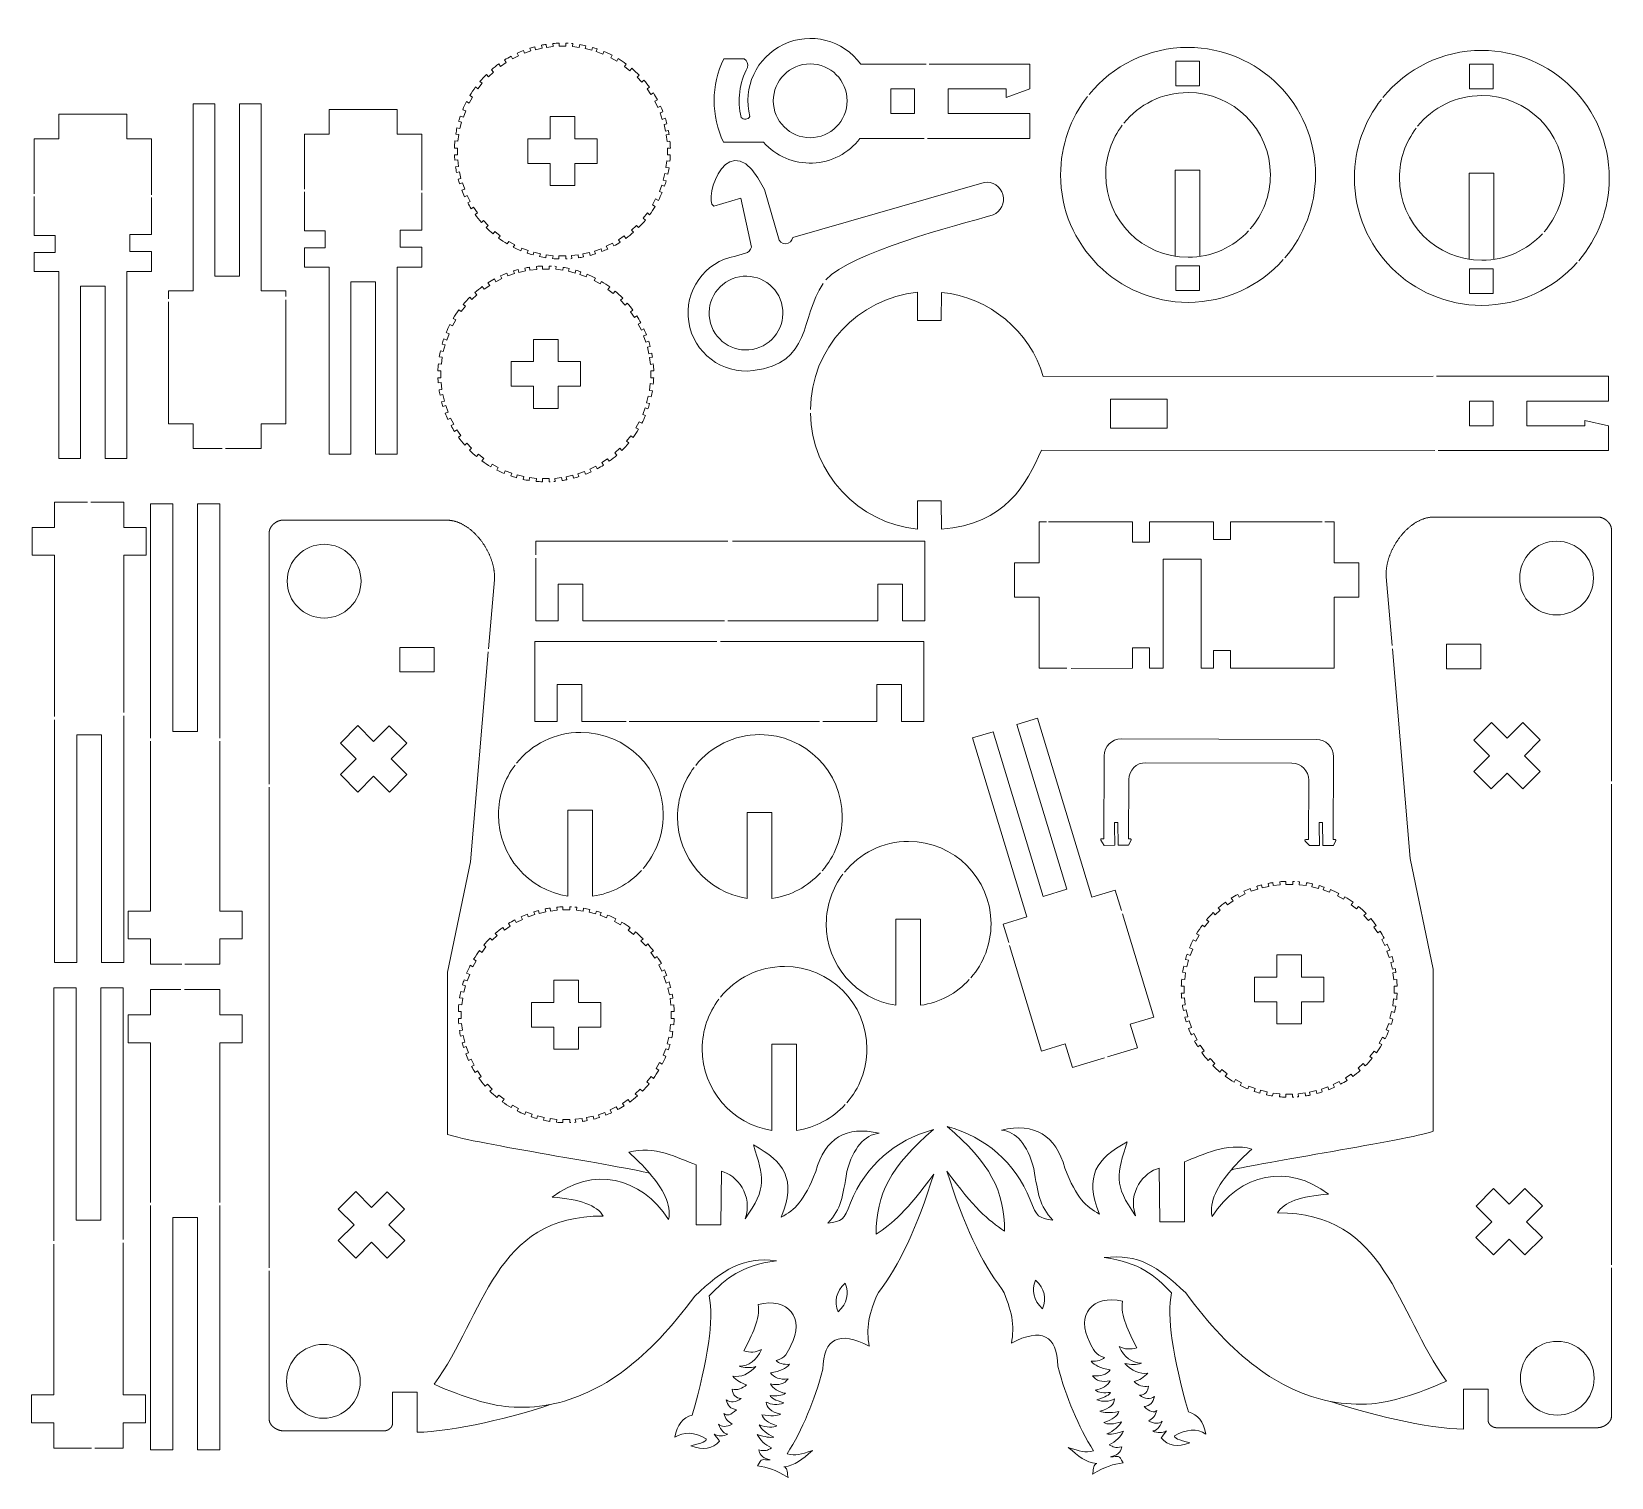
# Model space of a CAD drawing. Header units: centimetres. Extents: x -8.2 to 10.2, y 5.5 to 22.4.
import ezdxf

# ---------------------------------------------------------------- set-up
doc = ezdxf.new("R2010")
doc.units = ezdxf.units.CM
doc.header["$MEASUREMENT"] = 0
doc.layers.add('layer 1', color=7, linetype='Continuous')

msp = doc.modelspace()

# ---------------------------------------------------------------- linework, layer by layer
at = {"layer": 'layer 1', "lineweight": 9}
for points, knots in [([(1.47868, 21.98492), (1.27359, 22.26816), (0.89581, 22.36513), (0.57967, 22.21565), (0.57967, 22.21565), (0.26352, 22.06619), (0.0987, 21.71271), (0.18743, 21.37446)], [0, 0, 0, 0, 0.33333333, 0.33333333, 0.33333333, 0.33333333, 1, 1, 1, 1]), ([(1.32007, 21.55882), (1.32007, 21.79623), (1.12761, 21.98869), (0.8902, 21.98869), (0.8902, 21.98869), (0.65279, 21.98869), (0.46033, 21.79623), (0.46033, 21.55882), (0.46033, 21.55882), (0.46033, 21.32141), (0.65279, 21.12896), (0.89019, 21.12896), (0.89019, 21.12896), (1.12761, 21.12896), (1.32007, 21.3214), (1.32007, 21.55882)], [0, 0, 0, 0, 0.2, 0.2, 0.2, 0.2, 0.4, 0.4, 0.4, 0.4, 0.6, 0.6, 0.6, 0.6, 1, 1, 1, 1]), ([(-6.78398, 20.46322), (-6.78398, 20.46322), (-6.78398, 21.11671), (-6.78398, 21.11671), (-6.78398, 21.11671), (-6.78398, 21.11671), (-7.07133, 21.11671), (-7.07133, 21.11671), (-7.07133, 21.11671), (-7.07133, 21.11671), (-7.07133, 21.40406), (-7.07133, 21.40406), (-7.07133, 21.40406), (-7.07133, 21.40406), (-7.4839, 21.40406), (-7.4839, 21.40406), (-7.4839, 21.40406), (-7.4839, 21.40406), (-7.86229, 21.40406), (-7.86229, 21.40406), (-7.86229, 21.40406), (-7.86229, 21.40406), (-7.86229, 21.11671), (-7.86229, 21.11671), (-7.86229, 21.11671), (-7.86229, 21.11671), (-8.14965, 21.11671), (-8.14965, 21.11671), (-8.14965, 21.11671), (-8.14965, 21.11671), (-8.14965, 20.47489), (-8.14965, 20.47489)], [0, 0, 0, 0, 0.11111111, 0.11111111, 0.11111111, 0.11111111, 0.22222222, 0.22222222, 0.22222222, 0.22222222, 0.33333333, 0.33333333, 0.33333333, 0.33333333, 0.44444444, 0.44444444, 0.44444444, 0.44444444, 0.55555556, 0.55555556, 0.55555556, 0.55555556, 0.66666667, 0.66666667, 0.66666667, 0.66666667, 0.77777778, 0.77777778, 0.77777778, 0.77777778, 1, 1, 1, 1]), ([(-3.63617, 20.5156), (-3.63617, 20.5156), (-3.63617, 21.16909), (-3.63617, 21.16909), (-3.63617, 21.16909), (-3.63617, 21.16909), (-3.92353, 21.16909), (-3.92353, 21.16909), (-3.92353, 21.16909), (-3.92353, 21.16909), (-3.92353, 21.45644), (-3.92353, 21.45644), (-3.92353, 21.45644), (-3.92353, 21.45644), (-4.33609, 21.45644), (-4.33609, 21.45644), (-4.33609, 21.45644), (-4.33609, 21.45644), (-4.71449, 21.45644), (-4.71449, 21.45644), (-4.71449, 21.45644), (-4.71449, 21.45644), (-4.71449, 21.16909), (-4.71449, 21.16909), (-4.71449, 21.16909), (-4.71449, 21.16909), (-5.00185, 21.16909), (-5.00185, 21.16909), (-5.00185, 21.16909), (-5.00185, 21.16909), (-5.00185, 20.52727), (-5.00185, 20.52727)], [0, 0, 0, 0, 0.11111111, 0.11111111, 0.11111111, 0.11111111, 0.22222222, 0.22222222, 0.22222222, 0.22222222, 0.33333333, 0.33333333, 0.33333333, 0.33333333, 0.44444444, 0.44444444, 0.44444444, 0.44444444, 0.55555556, 0.55555556, 0.55555556, 0.55555556, 0.66666667, 0.66666667, 0.66666667, 0.66666667, 0.77777778, 0.77777778, 0.77777778, 0.77777778, 1, 1, 1, 1]), ([(1.0395, 19.43076), (0.76861, 19.02367), (0.91364, 18.50106), (0.22567, 18.4153), (0.22567, 18.4153), (-0.13661, 18.37014), (-0.46921, 18.62109), (-0.52519, 18.98188), (-0.52519, 18.98188), (-0.58117, 19.34265), (-0.34029, 19.6826), (0.01865, 19.74936), (0.01865, 19.74936), (0.01865, 19.74936), (0.13484, 19.7828), (0.13484, 19.7828), (0.13484, 19.7828), (0.16931, 19.79126), (0.19626, 19.81811), (0.20482, 19.85255), (0.20482, 19.85255), (0.20482, 19.85255), (0.08281, 20.42549), (0.08281, 20.42549), (0.08281, 20.42549), (0.08281, 20.42549), (-0.23442, 20.33237), (-0.23442, 20.33237), (-0.23442, 20.33237), (-0.36684, 20.39969), (-0.05305, 21.35988), (0.35773, 20.52619), (0.35773, 20.52619), (0.35773, 20.52619), (0.52, 19.96237), (0.52, 19.96237)], [0, 0, 0, 0, 0.1, 0.1, 0.1, 0.1, 0.2, 0.2, 0.2, 0.2, 0.3, 0.3, 0.3, 0.3, 0.4, 0.4, 0.4, 0.4, 0.5, 0.5, 0.5, 0.5, 0.6, 0.6, 0.6, 0.6, 0.7, 0.7, 0.7, 0.7, 0.8, 0.8, 0.8, 0.8, 1, 1, 1, 1]), ([(0.08515, 21.3647), (0.09879, 21.34981), (0.11862, 21.34218), (0.13872, 21.34411), (0.13872, 21.34411), (0.15883, 21.34602), (0.17686, 21.35726), (0.18743, 21.37446)], [0, 0, 0, 0, 0.33333333, 0.33333333, 0.33333333, 0.33333333, 1, 1, 1, 1]), ([(0.34728, 21.07602), (0.4917, 20.91361), (0.70124, 20.82439), (0.91842, 20.83283), (0.91842, 20.83283), (1.13558, 20.84127), (1.33757, 20.94648), (1.46895, 21.11961)], [0, 0, 0, 0, 0.33333333, 0.33333333, 0.33333333, 0.33333333, 1, 1, 1, 1]), ([(3.02097, 20.22933), (3.11317, 20.26773), (3.16227, 20.36884), (3.13548, 20.46504), (3.13548, 20.46504), (3.10868, 20.56124), (3.01437, 20.62238), (2.91559, 20.60757)], [0, 0, 0, 0, 0.33333333, 0.33333333, 0.33333333, 0.33333333, 1, 1, 1, 1]), ([(-6.78398, 20.43352), (-6.78398, 20.43352), (-6.78398, 19.99911), (-6.78398, 19.99911), (-6.78398, 19.99911), (-6.78398, 19.99911), (-7.03562, 19.99911), (-7.03562, 19.99911), (-7.03562, 19.99911), (-7.03562, 19.99911), (-7.03562, 19.80111), (-7.03562, 19.80111), (-7.03562, 19.80111), (-7.03562, 19.80111), (-6.78398, 19.80111), (-6.78398, 19.80111), (-6.78398, 19.80111), (-6.78398, 19.80111), (-6.78398, 19.71645), (-6.78398, 19.71645), (-6.78398, 19.71645), (-6.78398, 19.71645), (-6.78398, 19.56918), (-6.78398, 19.56918), (-6.78398, 19.56918), (-6.78398, 19.56918), (-7.07133, 19.56918), (-7.07133, 19.56918), (-7.07133, 19.56918), (-7.07133, 19.56918), (-7.07133, 17.39039), (-7.07133, 17.39039), (-7.07133, 17.39039), (-7.07133, 17.39039), (-7.32313, 17.39039), (-7.32313, 17.39039), (-7.32313, 17.39039), (-7.32313, 17.39039), (-7.32313, 19.39723), (-7.32313, 19.39723), (-7.32313, 19.39723), (-7.32313, 19.39723), (-7.6105, 19.39723), (-7.6105, 19.39723), (-7.6105, 19.39723), (-7.6105, 19.39723), (-7.6105, 17.39039), (-7.6105, 17.39039), (-7.6105, 17.39039), (-7.6105, 17.39039), (-7.86229, 17.39039), (-7.86229, 17.39039), (-7.86229, 17.39039), (-7.86229, 17.39039), (-7.86229, 19.56918), (-7.86229, 19.56918), (-7.86229, 19.56918), (-7.86229, 19.56918), (-8.14965, 19.56918), (-8.14965, 19.56918), (-8.14965, 19.56918), (-8.14965, 19.56918), (-8.14965, 19.74433), (-8.14965, 19.74433), (-8.14965, 19.74433), (-8.14965, 19.74433), (-8.14965, 19.79238), (-8.14965, 19.79238), (-8.14965, 19.79238), (-8.14965, 19.79238), (-7.90721, 19.79238), (-7.90721, 19.79238), (-7.90721, 19.79238), (-7.90721, 19.79238), (-7.90721, 19.99038), (-7.90721, 19.99038), (-7.90721, 19.99038), (-7.90721, 19.99038), (-8.14965, 19.99038), (-8.14965, 19.99038), (-8.14965, 19.99038), (-8.14965, 19.99038), (-8.14965, 20.44519), (-8.14965, 20.44519)], [0, 0, 0, 0, 0.04545455, 0.04545455, 0.04545455, 0.04545455, 0.09090909, 0.09090909, 0.09090909, 0.09090909, 0.13636364, 0.13636364, 0.13636364, 0.13636364, 0.18181818, 0.18181818, 0.18181818, 0.18181818, 0.22727273, 0.22727273, 0.22727273, 0.22727273, 0.27272727, 0.27272727, 0.27272727, 0.27272727, 0.31818182, 0.31818182, 0.31818182, 0.31818182, 0.36363636, 0.36363636, 0.36363636, 0.36363636, 0.40909091, 0.40909091, 0.40909091, 0.40909091, 0.45454545, 0.45454545, 0.45454545, 0.45454545, 0.5, 0.5, 0.5, 0.5, 0.54545455, 0.54545455, 0.54545455, 0.54545455, 0.59090909, 0.59090909, 0.59090909, 0.59090909, 0.63636364, 0.63636364, 0.63636364, 0.63636364, 0.68181818, 0.68181818, 0.68181818, 0.68181818, 0.72727273, 0.72727273, 0.72727273, 0.72727273, 0.77272727, 0.77272727, 0.77272727, 0.77272727, 0.81818182, 0.81818182, 0.81818182, 0.81818182, 0.86363636, 0.86363636, 0.86363636, 0.86363636, 0.90909091, 0.90909091, 0.90909091, 0.90909091, 1, 1, 1, 1]), ([(-3.63617, 20.4859), (-3.63617, 20.4859), (-3.63617, 20.05149), (-3.63617, 20.05149), (-3.63617, 20.05149), (-3.63617, 20.05149), (-3.88782, 20.05149), (-3.88782, 20.05149), (-3.88782, 20.05149), (-3.88782, 20.05149), (-3.88782, 19.85349), (-3.88782, 19.85349), (-3.88782, 19.85349), (-3.88782, 19.85349), (-3.63617, 19.85349), (-3.63617, 19.85349), (-3.63617, 19.85349), (-3.63617, 19.85349), (-3.63617, 19.76883), (-3.63617, 19.76883), (-3.63617, 19.76883), (-3.63617, 19.76883), (-3.63617, 19.62156), (-3.63617, 19.62156), (-3.63617, 19.62156), (-3.63617, 19.62156), (-3.92353, 19.62156), (-3.92353, 19.62156), (-3.92353, 19.62156), (-3.92353, 19.62156), (-3.92353, 17.44278), (-3.92353, 17.44278), (-3.92353, 17.44278), (-3.92353, 17.44278), (-4.17533, 17.44278), (-4.17533, 17.44278), (-4.17533, 17.44278), (-4.17533, 17.44278), (-4.17533, 19.44961), (-4.17533, 19.44961), (-4.17533, 19.44961), (-4.17533, 19.44961), (-4.46269, 19.44961), (-4.46269, 19.44961), (-4.46269, 19.44961), (-4.46269, 19.44961), (-4.46269, 17.44278), (-4.46269, 17.44278), (-4.46269, 17.44278), (-4.46269, 17.44278), (-4.71449, 17.44278), (-4.71449, 17.44278), (-4.71449, 17.44278), (-4.71449, 17.44278), (-4.71449, 19.62156), (-4.71449, 19.62156), (-4.71449, 19.62156), (-4.71449, 19.62156), (-5.00185, 19.62156), (-5.00185, 19.62156), (-5.00185, 19.62156), (-5.00185, 19.62156), (-5.00185, 19.79671), (-5.00185, 19.79671), (-5.00185, 19.79671), (-5.00185, 19.79671), (-5.00185, 19.84476), (-5.00185, 19.84476), (-5.00185, 19.84476), (-5.00185, 19.84476), (-4.75941, 19.84476), (-4.75941, 19.84476), (-4.75941, 19.84476), (-4.75941, 19.84476), (-4.75941, 20.04276), (-4.75941, 20.04276), (-4.75941, 20.04276), (-4.75941, 20.04276), (-5.00185, 20.04276), (-5.00185, 20.04276), (-5.00185, 20.04276), (-5.00185, 20.04276), (-5.00185, 20.49757), (-5.00185, 20.49757)], [0, 0, 0, 0, 0.04545455, 0.04545455, 0.04545455, 0.04545455, 0.09090909, 0.09090909, 0.09090909, 0.09090909, 0.13636364, 0.13636364, 0.13636364, 0.13636364, 0.18181818, 0.18181818, 0.18181818, 0.18181818, 0.22727273, 0.22727273, 0.22727273, 0.22727273, 0.27272727, 0.27272727, 0.27272727, 0.27272727, 0.31818182, 0.31818182, 0.31818182, 0.31818182, 0.36363636, 0.36363636, 0.36363636, 0.36363636, 0.40909091, 0.40909091, 0.40909091, 0.40909091, 0.45454545, 0.45454545, 0.45454545, 0.45454545, 0.5, 0.5, 0.5, 0.5, 0.54545455, 0.54545455, 0.54545455, 0.54545455, 0.59090909, 0.59090909, 0.59090909, 0.59090909, 0.63636364, 0.63636364, 0.63636364, 0.63636364, 0.68181818, 0.68181818, 0.68181818, 0.68181818, 0.72727273, 0.72727273, 0.72727273, 0.72727273, 0.77272727, 0.77272727, 0.77272727, 0.77272727, 0.81818182, 0.81818182, 0.81818182, 0.81818182, 0.86363636, 0.86363636, 0.86363636, 0.86363636, 0.90909091, 0.90909091, 0.90909091, 0.90909091, 1, 1, 1, 1]), ([(0.52, 19.96237), (0.52689, 19.92103), (0.56311, 19.89103), (0.605, 19.89196), (0.605, 19.89196), (0.6469, 19.8929), (0.68175, 19.92448), (0.6868, 19.96607)], [0, 0, 0, 0, 0.33333333, 0.33333333, 0.33333333, 0.33333333, 1, 1, 1, 1]), ([(0.02323, 19.49853), (-0.20491, 19.43286), (-0.33662, 19.19468), (-0.27096, 18.96654), (-0.27096, 18.96654), (-0.20529, 18.73839), (0.03288, 18.60667), (0.26102, 18.67233), (0.26102, 18.67233), (0.48918, 18.73799), (0.62091, 18.97618), (0.55524, 19.20432), (0.55524, 19.20432), (0.48958, 19.43247), (0.25138, 19.5642), (0.02324, 19.49853), (0.02324, 19.49853), (0.02324, 19.49853), (0.02323, 19.49853), (0.02323, 19.49853)], [0, 0, 0, 0, 0.16666667, 0.16666667, 0.16666667, 0.16666667, 0.33333333, 0.33333333, 0.33333333, 0.33333333, 0.5, 0.5, 0.5, 0.5, 0.66666667, 0.66666667, 0.66666667, 0.66666667, 1, 1, 1, 1]), ([(8.14812, 18.3503), (8.14812, 18.3503), (3.60526, 18.34784), (3.60526, 18.34784), (3.60526, 18.34784), (3.44815, 18.87357), (2.98413, 19.26925), (2.41998, 19.32671), (2.41998, 19.32671), (2.41998, 19.32671), (2.41635, 18.99705), (2.41635, 18.99705), (2.41635, 18.99705), (2.41635, 18.99705), (2.13932, 18.99705), (2.13932, 18.99705), (2.13932, 18.99705), (2.13932, 18.99705), (2.1415, 19.32728), (2.1415, 19.32728), (2.1415, 19.32728), (1.44477, 19.25925), (0.89934, 18.67528), (0.89203, 17.96239)], [0, 0, 0, 0, 0.14285714, 0.14285714, 0.14285714, 0.14285714, 0.28571429, 0.28571429, 0.28571429, 0.28571429, 0.42857143, 0.42857143, 0.42857143, 0.42857143, 0.57142857, 0.57142857, 0.57142857, 0.57142857, 0.71428571, 0.71428571, 0.71428571, 0.71428571, 1, 1, 1, 1]), ([(8.84808, 17.77031), (8.84808, 17.77031), (8.84808, 18.05766), (8.84808, 18.05766), (8.84808, 18.05766), (8.84808, 18.05766), (8.57105, 18.05766), (8.57105, 18.05766), (8.57105, 18.05766), (8.57105, 18.05766), (8.57105, 17.77031), (8.57105, 17.77031), (8.57105, 17.77031), (8.57105, 17.77031), (8.84808, 17.77031), (8.84808, 17.77031)], [0, 0, 0, 0, 0.2, 0.2, 0.2, 0.2, 0.4, 0.4, 0.4, 0.4, 0.6, 0.6, 0.6, 0.6, 1, 1, 1, 1]), ([(0.89223, 17.91747), (0.90743, 17.21253), (1.4489, 16.63718), (2.13946, 16.56872), (2.13946, 16.56872), (2.13946, 16.56872), (2.13932, 16.89876), (2.13932, 16.89876), (2.13932, 16.89876), (2.13932, 16.89876), (2.41635, 16.89876), (2.41635, 16.89876), (2.41635, 16.89876), (2.41635, 16.89876), (2.41837, 16.56886), (2.41837, 16.56886), (2.41837, 16.56886), (3.17188, 16.62306), (3.40758, 17.09392), (3.58527, 17.48669), (3.58527, 17.48669), (3.58527, 17.48669), (8.16872, 17.48499), (8.16872, 17.48499)], [0, 0, 0, 0, 0.14285714, 0.14285714, 0.14285714, 0.14285714, 0.28571429, 0.28571429, 0.28571429, 0.28571429, 0.42857143, 0.42857143, 0.42857143, 0.42857143, 0.57142857, 0.57142857, 0.57142857, 0.57142857, 0.71428571, 0.71428571, 0.71428571, 0.71428571, 1, 1, 1, 1]), ([(10.19189, 17.77031), (10.19189, 17.77031), (9.91484, 17.83342), (9.91484, 17.83342), (9.91484, 17.83342), (9.91484, 17.83342), (9.91484, 17.77031), (9.91484, 17.77031)], [0, 0, 0, 0, 0.33333333, 0.33333333, 0.33333333, 0.33333333, 1, 1, 1, 1]), ([(-5.41163, 16.53139), (-5.41163, 16.53139), (-5.41162, 16.53297), (-5.41162, 16.53297), (-5.41162, 16.53297), (-5.41162, 16.53297), (-5.41157, 16.53463), (-5.41157, 16.53463), (-5.41157, 16.53463), (-5.41157, 16.53463), (-5.4115, 16.53627), (-5.4115, 16.53627), (-5.4115, 16.53627), (-5.4115, 16.53627), (-5.41139, 16.53792), (-5.41139, 16.53792), (-5.41139, 16.53792), (-5.41139, 16.53792), (-5.41125, 16.53951), (-5.41125, 16.53951), (-5.41125, 16.53951), (-5.41125, 16.53951), (-5.41108, 16.54117), (-5.41108, 16.54117), (-5.41108, 16.54117), (-5.41108, 16.54117), (-5.4109, 16.54282), (-5.4109, 16.54282), (-5.4109, 16.54282), (-5.4109, 16.54282), (-5.41067, 16.54439), (-5.41067, 16.54439), (-5.41067, 16.54439), (-5.41067, 16.54439), (-5.41041, 16.54605), (-5.41041, 16.54605), (-5.41041, 16.54605), (-5.41041, 16.54605), (-5.41012, 16.54771), (-5.41012, 16.54771), (-5.41012, 16.54771), (-5.41012, 16.54771), (-5.40982, 16.54935), (-5.40982, 16.54935), (-5.40982, 16.54935), (-5.40982, 16.54935), (-5.40948, 16.55092), (-5.40948, 16.55092), (-5.40948, 16.55092), (-5.40948, 16.55092), (-5.40911, 16.55259), (-5.40911, 16.55259), (-5.40911, 16.55259), (-5.40911, 16.55259), (-5.40872, 16.55417), (-5.40872, 16.55417), (-5.40872, 16.55417), (-5.40872, 16.55417), (-5.4083, 16.55581), (-5.4083, 16.55581), (-5.4083, 16.55581), (-5.4083, 16.55581), (-5.40787, 16.55748), (-5.40787, 16.55748), (-5.40787, 16.55748), (-5.40787, 16.55748), (-5.40739, 16.55905), (-5.40739, 16.55905), (-5.40739, 16.55905), (-5.40739, 16.55905), (-5.40689, 16.56064), (-5.40689, 16.56064), (-5.40689, 16.56064), (-5.40689, 16.56064), (-5.40637, 16.56228), (-5.40637, 16.56228), (-5.40637, 16.56228), (-5.40637, 16.56228), (-5.40581, 16.56386), (-5.40581, 16.56386), (-5.40581, 16.56386), (-5.40581, 16.56386), (-5.40523, 16.56552), (-5.40523, 16.56552), (-5.40523, 16.56552), (-5.40523, 16.56552), (-5.40463, 16.56709), (-5.40463, 16.56709), (-5.40463, 16.56709), (-5.40463, 16.56709), (-5.40401, 16.56867), (-5.40401, 16.56867), (-5.40401, 16.56867), (-5.40401, 16.56867), (-5.40336, 16.57026), (-5.40336, 16.57026), (-5.40336, 16.57026), (-5.40336, 16.57026), (-5.40268, 16.57184), (-5.40268, 16.57184), (-5.40268, 16.57184), (-5.40268, 16.57184), (-5.40199, 16.57342), (-5.40199, 16.57342), (-5.40199, 16.57342), (-5.40199, 16.57342), (-5.40126, 16.575), (-5.40126, 16.575), (-5.40126, 16.575), (-5.40126, 16.575), (-5.40052, 16.57657), (-5.40052, 16.57657), (-5.40052, 16.57657), (-5.40052, 16.57657), (-5.39976, 16.57816), (-5.39976, 16.57816), (-5.39976, 16.57816), (-5.39976, 16.57816), (-5.39897, 16.57974), (-5.39897, 16.57974), (-5.39897, 16.57974), (-5.39897, 16.57974), (-5.39815, 16.58133), (-5.39815, 16.58133), (-5.39815, 16.58133), (-5.39815, 16.58133), (-5.39731, 16.58283), (-5.39731, 16.58283), (-5.39731, 16.58283), (-5.39731, 16.58283), (-5.39646, 16.58442), (-5.39646, 16.58442), (-5.39646, 16.58442), (-5.39646, 16.58442), (-5.39559, 16.58592), (-5.39559, 16.58592), (-5.39559, 16.58592), (-5.39559, 16.58592), (-5.39468, 16.58743), (-5.39468, 16.58743), (-5.39468, 16.58743), (-5.39468, 16.58743), (-5.39376, 16.589), (-5.39376, 16.589), (-5.39376, 16.589), (-5.39376, 16.589), (-5.39282, 16.59051), (-5.39282, 16.59051), (-5.39282, 16.59051), (-5.39282, 16.59051), (-5.39186, 16.59203), (-5.39186, 16.59203), (-5.39186, 16.59203), (-5.39186, 16.59203), (-5.39088, 16.59353), (-5.39088, 16.59353), (-5.39088, 16.59353), (-5.39088, 16.59353), (-5.38987, 16.59505), (-5.38987, 16.59505), (-5.38987, 16.59505), (-5.38987, 16.59505), (-5.38885, 16.59648), (-5.38885, 16.59648), (-5.38885, 16.59648), (-5.38885, 16.59648), (-5.38782, 16.59799), (-5.38782, 16.59799), (-5.38782, 16.59799), (-5.38782, 16.59799), (-5.38676, 16.5995), (-5.38676, 16.5995), (-5.38676, 16.5995), (-5.38676, 16.5995), (-5.38567, 16.60094), (-5.38567, 16.60094), (-5.38567, 16.60094), (-5.38567, 16.60094), (-5.38458, 16.60236), (-5.38458, 16.60236), (-5.38458, 16.60236), (-5.38458, 16.60236), (-5.38346, 16.60381), (-5.38346, 16.60381), (-5.38346, 16.60381), (-5.38346, 16.60381), (-5.38233, 16.60525), (-5.38233, 16.60525), (-5.38233, 16.60525), (-5.38233, 16.60525), (-5.38118, 16.60668), (-5.38118, 16.60668), (-5.38118, 16.60668), (-5.38118, 16.60668), (-5.38002, 16.60812), (-5.38002, 16.60812), (-5.38002, 16.60812), (-5.38002, 16.60812), (-5.37883, 16.60956), (-5.37883, 16.60956), (-5.37883, 16.60956), (-5.37883, 16.60956), (-5.37763, 16.61092), (-5.37763, 16.61092), (-5.37763, 16.61092), (-5.37763, 16.61092), (-5.3764, 16.61229), (-5.3764, 16.61229), (-5.3764, 16.61229), (-5.3764, 16.61229), (-5.37518, 16.61372), (-5.37518, 16.61372), (-5.37518, 16.61372), (-5.37518, 16.61372), (-5.37392, 16.61509), (-5.37392, 16.61509), (-5.37392, 16.61509), (-5.37392, 16.61509), (-5.37266, 16.61645), (-5.37266, 16.61645), (-5.37266, 16.61645), (-5.37266, 16.61645), (-5.37137, 16.61774), (-5.37137, 16.61774), (-5.37137, 16.61774), (-5.37137, 16.61774), (-5.37008, 16.6191), (-5.37008, 16.6191), (-5.37008, 16.6191), (-5.37008, 16.6191), (-5.36877, 16.6204), (-5.36877, 16.6204), (-5.36877, 16.6204), (-5.36877, 16.6204), (-5.36744, 16.62177), (-5.36744, 16.62177), (-5.36744, 16.62177), (-5.36744, 16.62177), (-5.3661, 16.62306), (-5.3661, 16.62306), (-5.3661, 16.62306), (-5.3661, 16.62306), (-5.36475, 16.62435), (-5.36475, 16.62435), (-5.36475, 16.62435), (-5.36475, 16.62435), (-5.36338, 16.62558), (-5.36338, 16.62558), (-5.36338, 16.62558), (-5.36338, 16.62558), (-5.36201, 16.62687), (-5.36201, 16.62687), (-5.36201, 16.62687), (-5.36201, 16.62687), (-5.36061, 16.62809), (-5.36061, 16.62809), (-5.36061, 16.62809), (-5.36061, 16.62809), (-5.35921, 16.62939), (-5.35921, 16.62939), (-5.35921, 16.62939), (-5.35921, 16.62939), (-5.35779, 16.6306), (-5.35779, 16.6306), (-5.35779, 16.6306), (-5.35779, 16.6306), (-5.35636, 16.63183), (-5.35636, 16.63183), (-5.35636, 16.63183), (-5.35636, 16.63183), (-5.35492, 16.63297), (-5.35492, 16.63297), (-5.35492, 16.63297), (-5.35492, 16.63297), (-5.35347, 16.6342), (-5.35347, 16.6342), (-5.35347, 16.6342), (-5.35347, 16.6342), (-5.352, 16.63534), (-5.352, 16.63534), (-5.352, 16.63534), (-5.352, 16.63534), (-5.35053, 16.6365), (-5.35053, 16.6365), (-5.35053, 16.6365), (-5.35053, 16.6365), (-5.34904, 16.63764), (-5.34904, 16.63764), (-5.34904, 16.63764), (-5.34904, 16.63764), (-5.34754, 16.6388), (-5.34754, 16.6388), (-5.34754, 16.6388), (-5.34754, 16.6388), (-5.34604, 16.63987), (-5.34604, 16.63987), (-5.34604, 16.63987), (-5.34604, 16.63987), (-5.34452, 16.64095), (-5.34452, 16.64095), (-5.34452, 16.64095), (-5.34452, 16.64095), (-5.34299, 16.64202), (-5.34299, 16.64202), (-5.34299, 16.64202), (-5.34299, 16.64202), (-5.34146, 16.64311), (-5.34146, 16.64311), (-5.34146, 16.64311), (-5.34146, 16.64311), (-5.33991, 16.64417), (-5.33991, 16.64417), (-5.33991, 16.64417), (-5.33991, 16.64417), (-5.33836, 16.64519), (-5.33836, 16.64519), (-5.33836, 16.64519), (-5.33836, 16.64519), (-5.3368, 16.64619), (-5.3368, 16.64619), (-5.3368, 16.64619), (-5.3368, 16.64619), (-5.33523, 16.64721), (-5.33523, 16.64721), (-5.33523, 16.64721), (-5.33523, 16.64721), (-5.33366, 16.6482), (-5.33366, 16.6482), (-5.33366, 16.6482), (-5.33366, 16.6482), (-5.33206, 16.64914), (-5.33206, 16.64914), (-5.33206, 16.64914), (-5.33206, 16.64914), (-5.33047, 16.65015), (-5.33047, 16.65015), (-5.33047, 16.65015), (-5.33047, 16.65015), (-5.32888, 16.65108), (-5.32888, 16.65108), (-5.32888, 16.65108), (-5.32888, 16.65108), (-5.32727, 16.65194), (-5.32727, 16.65194), (-5.32727, 16.65194), (-5.32727, 16.65194), (-5.32566, 16.65287), (-5.32566, 16.65287), (-5.32566, 16.65287), (-5.32566, 16.65287), (-5.32403, 16.65374), (-5.32403, 16.65374), (-5.32403, 16.65374), (-5.32403, 16.65374), (-5.32241, 16.65461), (-5.32241, 16.65461), (-5.32241, 16.65461), (-5.32241, 16.65461), (-5.32078, 16.65546), (-5.32078, 16.65546), (-5.32078, 16.65546), (-5.32078, 16.65546), (-5.31915, 16.65625), (-5.31915, 16.65625), (-5.31915, 16.65625), (-5.31915, 16.65625), (-5.3175, 16.65711), (-5.3175, 16.65711), (-5.3175, 16.65711), (-5.3175, 16.65711), (-5.31586, 16.6579), (-5.31586, 16.6579), (-5.31586, 16.6579), (-5.31586, 16.6579), (-5.31421, 16.65863), (-5.31421, 16.65863), (-5.31421, 16.65863), (-5.31421, 16.65863), (-5.31256, 16.65941), (-5.31256, 16.65941), (-5.31256, 16.65941), (-5.31256, 16.65941), (-5.3109, 16.66013), (-5.3109, 16.66013), (-5.3109, 16.66013), (-5.3109, 16.66013), (-5.30924, 16.66085), (-5.30924, 16.66085), (-5.30924, 16.66085), (-5.30924, 16.66085), (-5.30758, 16.6615), (-5.30758, 16.6615), (-5.30758, 16.6615), (-5.30758, 16.6615), (-5.30592, 16.66222), (-5.30592, 16.66222), (-5.30592, 16.66222), (-5.30592, 16.66222), (-5.30423, 16.66286), (-5.30423, 16.66286), (-5.30423, 16.66286), (-5.30423, 16.66286), (-5.30257, 16.66344), (-5.30257, 16.66344), (-5.30257, 16.66344), (-5.30257, 16.66344), (-5.3009, 16.66408), (-5.3009, 16.66408), (-5.3009, 16.66408), (-5.3009, 16.66408), (-5.29921, 16.66466), (-5.29921, 16.66466), (-5.29921, 16.66466), (-5.29921, 16.66466), (-5.29754, 16.66524), (-5.29754, 16.66524), (-5.29754, 16.66524), (-5.29754, 16.66524), (-5.29586, 16.66573), (-5.29586, 16.66573), (-5.29586, 16.66573), (-5.29586, 16.66573), (-5.29417, 16.66631), (-5.29417, 16.66631), (-5.29417, 16.66631), (-5.29417, 16.66631), (-5.2925, 16.66681), (-5.2925, 16.66681), (-5.2925, 16.66681), (-5.2925, 16.66681), (-5.29082, 16.66725), (-5.29082, 16.66725), (-5.29082, 16.66725), (-5.29082, 16.66725), (-5.28913, 16.66774), (-5.28913, 16.66774), (-5.28913, 16.66774), (-5.28913, 16.66774), (-5.28745, 16.66818), (-5.28745, 16.66818), (-5.28745, 16.66818), (-5.28745, 16.66818), (-5.28577, 16.66854), (-5.28577, 16.66854), (-5.28577, 16.66854), (-5.28577, 16.66854), (-5.28409, 16.66897), (-5.28409, 16.66897), (-5.28409, 16.66897), (-5.28409, 16.66897), (-5.28241, 16.66934), (-5.28241, 16.66934), (-5.28241, 16.66934), (-5.28241, 16.66934), (-5.28074, 16.66961), (-5.28074, 16.66961), (-5.28074, 16.66961), (-5.28074, 16.66961), (-5.27906, 16.66997), (-5.27906, 16.66997), (-5.27906, 16.66997), (-5.27906, 16.66997), (-5.27738, 16.67026), (-5.27738, 16.67026), (-5.27738, 16.67026), (-5.27738, 16.67026), (-5.27572, 16.67055), (-5.27572, 16.67055), (-5.27572, 16.67055), (-5.27572, 16.67055), (-5.27404, 16.67076), (-5.27404, 16.67076), (-5.27404, 16.67076), (-5.27404, 16.67076), (-5.27237, 16.67098), (-5.27237, 16.67098), (-5.27237, 16.67098), (-5.27237, 16.67098), (-5.27071, 16.6712), (-5.27071, 16.6712), (-5.27071, 16.6712), (-5.27071, 16.6712), (-5.26906, 16.67135), (-5.26906, 16.67135), (-5.26906, 16.67135), (-5.26906, 16.67135), (-5.26739, 16.67149), (-5.26739, 16.67149), (-5.26739, 16.67149), (-5.26739, 16.67149), (-5.26575, 16.67162), (-5.26575, 16.67162), (-5.26575, 16.67162), (-5.26575, 16.67162), (-5.26409, 16.6717), (-5.26409, 16.6717), (-5.26409, 16.6717), (-5.26409, 16.6717), (-5.26244, 16.67177), (-5.26244, 16.67177), (-5.26244, 16.67177), (-5.26244, 16.67177), (-5.26081, 16.67177), (-5.26081, 16.67177), (-5.26081, 16.67177), (-5.26081, 16.67177), (-5.25918, 16.67177), (-5.25918, 16.67177)], [0, 0, 0, 0, 0.0078125, 0.0078125, 0.0078125, 0.0078125, 0.015625, 0.015625, 0.015625, 0.015625, 0.0234375, 0.0234375, 0.0234375, 0.0234375, 0.03125, 0.03125, 0.03125, 0.03125, 0.0390625, 0.0390625, 0.0390625, 0.0390625, 0.046875, 0.046875, 0.046875, 0.046875, 0.0546875, 0.0546875, 0.0546875, 0.0546875, 0.0625, 0.0625, 0.0625, 0.0625, 0.0703125, 0.0703125, 0.0703125, 0.0703125, 0.078125, 0.078125, 0.078125, 0.078125, 0.0859375, 0.0859375, 0.0859375, 0.0859375, 0.09375, 0.09375, 0.09375, 0.09375, 0.1015625, 0.1015625, 0.1015625, 0.1015625, 0.109375, 0.109375, 0.109375, 0.109375, 0.1171875, 0.1171875, 0.1171875, 0.1171875, 0.125, 0.125, 0.125, 0.125, 0.1328125, 0.1328125, 0.1328125, 0.1328125, 0.140625, 0.140625, 0.140625, 0.140625, 0.1484375, 0.1484375, 0.1484375, 0.1484375, 0.15625, 0.15625, 0.15625, 0.15625, 0.1640625, 0.1640625, 0.1640625, 0.1640625, 0.171875, 0.171875, 0.171875, 0.171875, 0.1796875, 0.1796875, 0.1796875, 0.1796875, 0.1875, 0.1875, 0.1875, 0.1875, 0.1953125, 0.1953125, 0.1953125, 0.1953125, 0.203125, 0.203125, 0.203125, 0.203125, 0.2109375, 0.2109375, 0.2109375, 0.2109375, 0.21875, 0.21875, 0.21875, 0.21875, 0.2265625, 0.2265625, 0.2265625, 0.2265625, 0.234375, 0.234375, 0.234375, 0.234375, 0.2421875, 0.2421875, 0.2421875, 0.2421875, 0.25, 0.25, 0.25, 0.25, 0.2578125, 0.2578125, 0.2578125, 0.2578125, 0.265625, 0.265625, 0.265625, 0.265625, 0.2734375, 0.2734375, 0.2734375, 0.2734375, 0.28125, 0.28125, 0.28125, 0.28125, 0.2890625, 0.2890625, 0.2890625, 0.2890625, 0.296875, 0.296875, 0.296875, 0.296875, 0.3046875, 0.3046875, 0.3046875, 0.3046875, 0.3125, 0.3125, 0.3125, 0.3125, 0.3203125, 0.3203125, 0.3203125, 0.3203125, 0.328125, 0.328125, 0.328125, 0.328125, 0.3359375, 0.3359375, 0.3359375, 0.3359375, 0.34375, 0.34375, 0.34375, 0.34375, 0.3515625, 0.3515625, 0.3515625, 0.3515625, 0.359375, 0.359375, 0.359375, 0.359375, 0.3671875, 0.3671875, 0.3671875, 0.3671875, 0.375, 0.375, 0.375, 0.375, 0.3828125, 0.3828125, 0.3828125, 0.3828125, 0.390625, 0.390625, 0.390625, 0.390625, 0.3984375, 0.3984375, 0.3984375, 0.3984375, 0.40625, 0.40625, 0.40625, 0.40625, 0.4140625, 0.4140625, 0.4140625, 0.4140625, 0.421875, 0.421875, 0.421875, 0.421875, 0.4296875, 0.4296875, 0.4296875, 0.4296875, 0.4375, 0.4375, 0.4375, 0.4375, 0.4453125, 0.4453125, 0.4453125, 0.4453125, 0.453125, 0.453125, 0.453125, 0.453125, 0.4609375, 0.4609375, 0.4609375, 0.4609375, 0.46875, 0.46875, 0.46875, 0.46875, 0.4765625, 0.4765625, 0.4765625, 0.4765625, 0.484375, 0.484375, 0.484375, 0.484375, 0.4921875, 0.4921875, 0.4921875, 0.4921875, 0.5, 0.5, 0.5, 0.5, 0.5078125, 0.5078125, 0.5078125, 0.5078125, 0.515625, 0.515625, 0.515625, 0.515625, 0.5234375, 0.5234375, 0.5234375, 0.5234375, 0.53125, 0.53125, 0.53125, 0.53125, 0.5390625, 0.5390625, 0.5390625, 0.5390625, 0.546875, 0.546875, 0.546875, 0.546875, 0.5546875, 0.5546875, 0.5546875, 0.5546875, 0.5625, 0.5625, 0.5625, 0.5625, 0.5703125, 0.5703125, 0.5703125, 0.5703125, 0.578125, 0.578125, 0.578125, 0.578125, 0.5859375, 0.5859375, 0.5859375, 0.5859375, 0.59375, 0.59375, 0.59375, 0.59375, 0.6015625, 0.6015625, 0.6015625, 0.6015625, 0.609375, 0.609375, 0.609375, 0.609375, 0.6171875, 0.6171875, 0.6171875, 0.6171875, 0.625, 0.625, 0.625, 0.625, 0.6328125, 0.6328125, 0.6328125, 0.6328125, 0.640625, 0.640625, 0.640625, 0.640625, 0.6484375, 0.6484375, 0.6484375, 0.6484375, 0.65625, 0.65625, 0.65625, 0.65625, 0.6640625, 0.6640625, 0.6640625, 0.6640625, 0.671875, 0.671875, 0.671875, 0.671875, 0.6796875, 0.6796875, 0.6796875, 0.6796875, 0.6875, 0.6875, 0.6875, 0.6875, 0.6953125, 0.6953125, 0.6953125, 0.6953125, 0.703125, 0.703125, 0.703125, 0.703125, 0.7109375, 0.7109375, 0.7109375, 0.7109375, 0.71875, 0.71875, 0.71875, 0.71875, 0.7265625, 0.7265625, 0.7265625, 0.7265625, 0.734375, 0.734375, 0.734375, 0.734375, 0.7421875, 0.7421875, 0.7421875, 0.7421875, 0.75, 0.75, 0.75, 0.75, 0.7578125, 0.7578125, 0.7578125, 0.7578125, 0.765625, 0.765625, 0.765625, 0.765625, 0.7734375, 0.7734375, 0.7734375, 0.7734375, 0.78125, 0.78125, 0.78125, 0.78125, 0.7890625, 0.7890625, 0.7890625, 0.7890625, 0.796875, 0.796875, 0.796875, 0.796875, 0.8046875, 0.8046875, 0.8046875, 0.8046875, 0.8125, 0.8125, 0.8125, 0.8125, 0.8203125, 0.8203125, 0.8203125, 0.8203125, 0.828125, 0.828125, 0.828125, 0.828125, 0.8359375, 0.8359375, 0.8359375, 0.8359375, 0.84375, 0.84375, 0.84375, 0.84375, 0.8515625, 0.8515625, 0.8515625, 0.8515625, 0.859375, 0.859375, 0.859375, 0.859375, 0.8671875, 0.8671875, 0.8671875, 0.8671875, 0.875, 0.875, 0.875, 0.875, 0.8828125, 0.8828125, 0.8828125, 0.8828125, 0.890625, 0.890625, 0.890625, 0.890625, 0.8984375, 0.8984375, 0.8984375, 0.8984375, 0.90625, 0.90625, 0.90625, 0.90625, 0.9140625, 0.9140625, 0.9140625, 0.9140625, 0.921875, 0.921875, 0.921875, 0.921875, 0.9296875, 0.9296875, 0.9296875, 0.9296875, 0.9375, 0.9375, 0.9375, 0.9375, 0.9453125, 0.9453125, 0.9453125, 0.9453125, 0.953125, 0.953125, 0.953125, 0.953125, 0.9609375, 0.9609375, 0.9609375, 0.9609375, 0.96875, 0.96875, 0.96875, 0.96875, 0.9765625, 0.9765625, 0.9765625, 0.9765625, 0.984375, 0.984375, 0.984375, 0.984375, 1, 1, 1, 1]), ([(-3.34164, 16.67177), (-3.34164, 16.67177), (-3.33465, 16.6717), (-3.33465, 16.6717), (-3.33465, 16.6717), (-3.33465, 16.6717), (-3.32766, 16.67149), (-3.32766, 16.67149), (-3.32766, 16.67149), (-3.32766, 16.67149), (-3.32068, 16.67112), (-3.32068, 16.67112), (-3.32068, 16.67112), (-3.32068, 16.67112), (-3.31372, 16.67062), (-3.31372, 16.67062), (-3.31372, 16.67062), (-3.31372, 16.67062), (-3.30674, 16.66997), (-3.30674, 16.66997), (-3.30674, 16.66997), (-3.30674, 16.66997), (-3.29978, 16.66919), (-3.29978, 16.66919), (-3.29978, 16.66919), (-3.29978, 16.66919), (-3.29285, 16.66825), (-3.29285, 16.66825), (-3.29285, 16.66825), (-3.29285, 16.66825), (-3.28591, 16.66717), (-3.28591, 16.66717), (-3.28591, 16.66717), (-3.28591, 16.66717), (-3.279, 16.66595), (-3.279, 16.66595), (-3.279, 16.66595), (-3.279, 16.66595), (-3.2721, 16.66459), (-3.2721, 16.66459), (-3.2721, 16.66459), (-3.2721, 16.66459), (-3.2652, 16.66315), (-3.2652, 16.66315), (-3.2652, 16.66315), (-3.2652, 16.66315), (-3.25832, 16.6615), (-3.25832, 16.6615), (-3.25832, 16.6615), (-3.25832, 16.6615), (-3.25146, 16.65976), (-3.25146, 16.65976), (-3.25146, 16.65976), (-3.25146, 16.65976), (-3.24461, 16.6579), (-3.24461, 16.6579), (-3.24461, 16.6579), (-3.24461, 16.6579), (-3.23779, 16.65589), (-3.23779, 16.65589), (-3.23779, 16.65589), (-3.23779, 16.65589), (-3.23098, 16.65374), (-3.23098, 16.65374), (-3.23098, 16.65374), (-3.23098, 16.65374), (-3.22419, 16.65152), (-3.22419, 16.65152), (-3.22419, 16.65152), (-3.22419, 16.65152), (-3.21741, 16.64907), (-3.21741, 16.64907), (-3.21741, 16.64907), (-3.21741, 16.64907), (-3.21067, 16.64663), (-3.21067, 16.64663), (-3.21067, 16.64663), (-3.21067, 16.64663), (-3.20394, 16.64396), (-3.20394, 16.64396), (-3.20394, 16.64396), (-3.20394, 16.64396), (-3.19724, 16.64124), (-3.19724, 16.64124), (-3.19724, 16.64124), (-3.19724, 16.64124), (-3.19056, 16.63837), (-3.19056, 16.63837), (-3.19056, 16.63837), (-3.19056, 16.63837), (-3.1839, 16.63541), (-3.1839, 16.63541), (-3.1839, 16.63541), (-3.1839, 16.63541), (-3.17727, 16.63225), (-3.17727, 16.63225), (-3.17727, 16.63225), (-3.17727, 16.63225), (-3.17066, 16.62909), (-3.17066, 16.62909), (-3.17066, 16.62909), (-3.17066, 16.62909), (-3.16409, 16.62579), (-3.16409, 16.62579), (-3.16409, 16.62579), (-3.16409, 16.62579), (-3.15754, 16.62234), (-3.15754, 16.62234), (-3.15754, 16.62234), (-3.15754, 16.62234), (-3.15101, 16.61883), (-3.15101, 16.61883), (-3.15101, 16.61883), (-3.15101, 16.61883), (-3.14452, 16.61515), (-3.14452, 16.61515), (-3.14452, 16.61515), (-3.14452, 16.61515), (-3.13805, 16.61142), (-3.13805, 16.61142), (-3.13805, 16.61142), (-3.13805, 16.61142), (-3.13163, 16.60754), (-3.13163, 16.60754), (-3.13163, 16.60754), (-3.13163, 16.60754), (-3.12522, 16.60359), (-3.12522, 16.60359), (-3.12522, 16.60359), (-3.12522, 16.60359), (-3.11886, 16.5995), (-3.11886, 16.5995), (-3.11886, 16.5995), (-3.11886, 16.5995), (-3.11253, 16.59533), (-3.11253, 16.59533), (-3.11253, 16.59533), (-3.11253, 16.59533), (-3.10622, 16.5911), (-3.10622, 16.5911), (-3.10622, 16.5911), (-3.10622, 16.5911), (-3.09997, 16.58671), (-3.09997, 16.58671), (-3.09997, 16.58671), (-3.09997, 16.58671), (-3.09373, 16.58232), (-3.09373, 16.58232), (-3.09373, 16.58232), (-3.09373, 16.58232), (-3.08754, 16.57773), (-3.08754, 16.57773), (-3.08754, 16.57773), (-3.08754, 16.57773), (-3.08139, 16.57313), (-3.08139, 16.57313), (-3.08139, 16.57313), (-3.08139, 16.57313), (-3.07529, 16.56839), (-3.07529, 16.56839), (-3.07529, 16.56839), (-3.07529, 16.56839), (-3.06921, 16.56358), (-3.06921, 16.56358), (-3.06921, 16.56358), (-3.06921, 16.56358), (-3.06318, 16.55863), (-3.06318, 16.55863), (-3.06318, 16.55863), (-3.06318, 16.55863), (-3.05718, 16.55366), (-3.05718, 16.55366), (-3.05718, 16.55366), (-3.05718, 16.55366), (-3.05124, 16.54857), (-3.05124, 16.54857), (-3.05124, 16.54857), (-3.05124, 16.54857), (-3.04533, 16.5434), (-3.04533, 16.5434), (-3.04533, 16.5434), (-3.04533, 16.5434), (-3.03946, 16.53814), (-3.03946, 16.53814), (-3.03946, 16.53814), (-3.03946, 16.53814), (-3.03365, 16.53283), (-3.03365, 16.53283), (-3.03365, 16.53283), (-3.03365, 16.53283), (-3.02788, 16.52744), (-3.02788, 16.52744), (-3.02788, 16.52744), (-3.02788, 16.52744), (-3.02215, 16.52191), (-3.02215, 16.52191), (-3.02215, 16.52191), (-3.02215, 16.52191), (-3.01647, 16.51637), (-3.01647, 16.51637), (-3.01647, 16.51637), (-3.01647, 16.51637), (-3.01085, 16.51071), (-3.01085, 16.51071), (-3.01085, 16.51071), (-3.01085, 16.51071), (-3.00526, 16.50502), (-3.00526, 16.50502), (-3.00526, 16.50502), (-3.00526, 16.50502), (-2.99974, 16.49928), (-2.99974, 16.49928), (-2.99974, 16.49928), (-2.99974, 16.49928), (-2.99426, 16.49339), (-2.99426, 16.49339), (-2.99426, 16.49339), (-2.99426, 16.49339), (-2.98883, 16.48749), (-2.98883, 16.48749), (-2.98883, 16.48749), (-2.98883, 16.48749), (-2.98345, 16.48147), (-2.98345, 16.48147), (-2.98345, 16.48147), (-2.98345, 16.48147), (-2.97813, 16.47543), (-2.97813, 16.47543), (-2.97813, 16.47543), (-2.97813, 16.47543), (-2.97286, 16.46932), (-2.97286, 16.46932), (-2.97286, 16.46932), (-2.97286, 16.46932), (-2.96764, 16.46314), (-2.96764, 16.46314), (-2.96764, 16.46314), (-2.96764, 16.46314), (-2.96249, 16.45689), (-2.96249, 16.45689), (-2.96249, 16.45689), (-2.96249, 16.45689), (-2.95739, 16.45058), (-2.95739, 16.45058), (-2.95739, 16.45058), (-2.95739, 16.45058), (-2.95234, 16.44425), (-2.95234, 16.44425), (-2.95234, 16.44425), (-2.95234, 16.44425), (-2.94737, 16.43779), (-2.94737, 16.43779), (-2.94737, 16.43779), (-2.94737, 16.43779), (-2.94244, 16.43131), (-2.94244, 16.43131), (-2.94244, 16.43131), (-2.94244, 16.43131), (-2.93757, 16.42478), (-2.93757, 16.42478), (-2.93757, 16.42478), (-2.93757, 16.42478), (-2.93277, 16.41817), (-2.93277, 16.41817), (-2.93277, 16.41817), (-2.93277, 16.41817), (-2.92802, 16.41156), (-2.92802, 16.41156), (-2.92802, 16.41156), (-2.92802, 16.41156), (-2.92335, 16.40488), (-2.92335, 16.40488), (-2.92335, 16.40488), (-2.92335, 16.40488), (-2.91872, 16.39813), (-2.91872, 16.39813), (-2.91872, 16.39813), (-2.91872, 16.39813), (-2.91418, 16.39138), (-2.91418, 16.39138), (-2.91418, 16.39138), (-2.91418, 16.39138), (-2.90969, 16.38455), (-2.90969, 16.38455), (-2.90969, 16.38455), (-2.90969, 16.38455), (-2.90527, 16.37765), (-2.90527, 16.37765), (-2.90527, 16.37765), (-2.90527, 16.37765), (-2.90092, 16.37075), (-2.90092, 16.37075), (-2.90092, 16.37075), (-2.90092, 16.37075), (-2.89662, 16.36385), (-2.89662, 16.36385), (-2.89662, 16.36385), (-2.89662, 16.36385), (-2.89242, 16.35681), (-2.89242, 16.35681), (-2.89242, 16.35681), (-2.89242, 16.35681), (-2.88826, 16.34978), (-2.88826, 16.34978), (-2.88826, 16.34978), (-2.88826, 16.34978), (-2.8842, 16.34274), (-2.8842, 16.34274), (-2.8842, 16.34274), (-2.8842, 16.34274), (-2.88019, 16.33563), (-2.88019, 16.33563), (-2.88019, 16.33563), (-2.88019, 16.33563), (-2.87626, 16.32851), (-2.87626, 16.32851), (-2.87626, 16.32851), (-2.87626, 16.32851), (-2.87239, 16.32132), (-2.87239, 16.32132), (-2.87239, 16.32132), (-2.87239, 16.32132), (-2.8686, 16.31415), (-2.8686, 16.31415), (-2.8686, 16.31415), (-2.8686, 16.31415), (-2.86489, 16.30697), (-2.86489, 16.30697), (-2.86489, 16.30697), (-2.86489, 16.30697), (-2.86126, 16.2997), (-2.86126, 16.2997), (-2.86126, 16.2997), (-2.86126, 16.2997), (-2.85769, 16.29238), (-2.85769, 16.29238), (-2.85769, 16.29238), (-2.85769, 16.29238), (-2.85421, 16.28512), (-2.85421, 16.28512), (-2.85421, 16.28512), (-2.85421, 16.28512), (-2.8508, 16.27779), (-2.8508, 16.27779), (-2.8508, 16.27779), (-2.8508, 16.27779), (-2.84748, 16.27046), (-2.84748, 16.27046), (-2.84748, 16.27046), (-2.84748, 16.27046), (-2.84423, 16.26306), (-2.84423, 16.26306), (-2.84423, 16.26306), (-2.84423, 16.26306), (-2.84107, 16.25567), (-2.84107, 16.25567), (-2.84107, 16.25567), (-2.84107, 16.25567), (-2.83797, 16.24826), (-2.83797, 16.24826), (-2.83797, 16.24826), (-2.83797, 16.24826), (-2.83498, 16.24087), (-2.83498, 16.24087), (-2.83498, 16.24087), (-2.83498, 16.24087), (-2.83206, 16.23339), (-2.83206, 16.23339), (-2.83206, 16.23339), (-2.83206, 16.23339), (-2.82923, 16.226), (-2.82923, 16.226), (-2.82923, 16.226), (-2.82923, 16.226), (-2.82647, 16.21853), (-2.82647, 16.21853), (-2.82647, 16.21853), (-2.82647, 16.21853), (-2.82381, 16.21105), (-2.82381, 16.21105), (-2.82381, 16.21105), (-2.82381, 16.21105), (-2.82124, 16.20358), (-2.82124, 16.20358), (-2.82124, 16.20358), (-2.82124, 16.20358), (-2.81875, 16.19611), (-2.81875, 16.19611), (-2.81875, 16.19611), (-2.81875, 16.19611), (-2.81635, 16.18863), (-2.81635, 16.18863), (-2.81635, 16.18863), (-2.81635, 16.18863), (-2.81404, 16.18117), (-2.81404, 16.18117), (-2.81404, 16.18117), (-2.81404, 16.18117), (-2.81182, 16.17361), (-2.81182, 16.17361), (-2.81182, 16.17361), (-2.81182, 16.17361), (-2.80968, 16.16615), (-2.80968, 16.16615), (-2.80968, 16.16615), (-2.80968, 16.16615), (-2.80764, 16.15868), (-2.80764, 16.15868), (-2.80764, 16.15868), (-2.80764, 16.15868), (-2.8057, 16.1512), (-2.8057, 16.1512), (-2.8057, 16.1512), (-2.8057, 16.1512), (-2.80384, 16.14367), (-2.80384, 16.14367), (-2.80384, 16.14367), (-2.80384, 16.14367), (-2.80209, 16.13618), (-2.80209, 16.13618), (-2.80209, 16.13618), (-2.80209, 16.13618), (-2.80041, 16.12872), (-2.80041, 16.12872), (-2.80041, 16.12872), (-2.80041, 16.12872), (-2.79885, 16.12125), (-2.79885, 16.12125), (-2.79885, 16.12125), (-2.79885, 16.12125), (-2.79737, 16.11378), (-2.79737, 16.11378), (-2.79737, 16.11378), (-2.79737, 16.11378), (-2.796, 16.10638), (-2.796, 16.10638), (-2.796, 16.10638), (-2.796, 16.10638), (-2.79473, 16.09891), (-2.79473, 16.09891), (-2.79473, 16.09891), (-2.79473, 16.09891), (-2.79355, 16.0915), (-2.79355, 16.0915), (-2.79355, 16.0915), (-2.79355, 16.0915), (-2.79248, 16.08411), (-2.79248, 16.08411), (-2.79248, 16.08411), (-2.79248, 16.08411), (-2.7915, 16.0767), (-2.7915, 16.0767), (-2.7915, 16.0767), (-2.7915, 16.0767), (-2.79062, 16.06938), (-2.79062, 16.06938), (-2.79062, 16.06938), (-2.79062, 16.06938), (-2.78986, 16.06198), (-2.78986, 16.06198), (-2.78986, 16.06198), (-2.78986, 16.06198), (-2.78921, 16.05473), (-2.78921, 16.05473), (-2.78921, 16.05473), (-2.78921, 16.05473), (-2.78864, 16.04739), (-2.78864, 16.04739), (-2.78864, 16.04739), (-2.78864, 16.04739), (-2.78818, 16.04014), (-2.78818, 16.04014), (-2.78818, 16.04014), (-2.78818, 16.04014), (-2.78784, 16.03289), (-2.78784, 16.03289), (-2.78784, 16.03289), (-2.78784, 16.03289), (-2.78758, 16.02562), (-2.78758, 16.02562), (-2.78758, 16.02562), (-2.78758, 16.02562), (-2.78745, 16.01844), (-2.78745, 16.01844), (-2.78745, 16.01844), (-2.78745, 16.01844), (-2.78744, 16.01126), (-2.78744, 16.01126), (-2.78744, 16.01126), (-2.78744, 16.01126), (-2.78751, 16.00415), (-2.78751, 16.00415), (-2.78751, 16.00415), (-2.78751, 16.00415), (-2.7877, 15.99703), (-2.7877, 15.99703), (-2.7877, 15.99703), (-2.7877, 15.99703), (-2.78802, 15.98999), (-2.78802, 15.98999), (-2.78802, 15.98999), (-2.78802, 15.98999), (-2.78842, 15.98295), (-2.78842, 15.98295), (-2.78842, 15.98295), (-2.78842, 15.98295), (-2.78897, 15.97591), (-2.78897, 15.97591)], [0, 0, 0, 0, 0.0078125, 0.0078125, 0.0078125, 0.0078125, 0.015625, 0.015625, 0.015625, 0.015625, 0.0234375, 0.0234375, 0.0234375, 0.0234375, 0.03125, 0.03125, 0.03125, 0.03125, 0.0390625, 0.0390625, 0.0390625, 0.0390625, 0.046875, 0.046875, 0.046875, 0.046875, 0.0546875, 0.0546875, 0.0546875, 0.0546875, 0.0625, 0.0625, 0.0625, 0.0625, 0.0703125, 0.0703125, 0.0703125, 0.0703125, 0.078125, 0.078125, 0.078125, 0.078125, 0.0859375, 0.0859375, 0.0859375, 0.0859375, 0.09375, 0.09375, 0.09375, 0.09375, 0.1015625, 0.1015625, 0.1015625, 0.1015625, 0.109375, 0.109375, 0.109375, 0.109375, 0.1171875, 0.1171875, 0.1171875, 0.1171875, 0.125, 0.125, 0.125, 0.125, 0.1328125, 0.1328125, 0.1328125, 0.1328125, 0.140625, 0.140625, 0.140625, 0.140625, 0.1484375, 0.1484375, 0.1484375, 0.1484375, 0.15625, 0.15625, 0.15625, 0.15625, 0.1640625, 0.1640625, 0.1640625, 0.1640625, 0.171875, 0.171875, 0.171875, 0.171875, 0.1796875, 0.1796875, 0.1796875, 0.1796875, 0.1875, 0.1875, 0.1875, 0.1875, 0.1953125, 0.1953125, 0.1953125, 0.1953125, 0.203125, 0.203125, 0.203125, 0.203125, 0.2109375, 0.2109375, 0.2109375, 0.2109375, 0.21875, 0.21875, 0.21875, 0.21875, 0.2265625, 0.2265625, 0.2265625, 0.2265625, 0.234375, 0.234375, 0.234375, 0.234375, 0.2421875, 0.2421875, 0.2421875, 0.2421875, 0.25, 0.25, 0.25, 0.25, 0.2578125, 0.2578125, 0.2578125, 0.2578125, 0.265625, 0.265625, 0.265625, 0.265625, 0.2734375, 0.2734375, 0.2734375, 0.2734375, 0.28125, 0.28125, 0.28125, 0.28125, 0.2890625, 0.2890625, 0.2890625, 0.2890625, 0.296875, 0.296875, 0.296875, 0.296875, 0.3046875, 0.3046875, 0.3046875, 0.3046875, 0.3125, 0.3125, 0.3125, 0.3125, 0.3203125, 0.3203125, 0.3203125, 0.3203125, 0.328125, 0.328125, 0.328125, 0.328125, 0.3359375, 0.3359375, 0.3359375, 0.3359375, 0.34375, 0.34375, 0.34375, 0.34375, 0.3515625, 0.3515625, 0.3515625, 0.3515625, 0.359375, 0.359375, 0.359375, 0.359375, 0.3671875, 0.3671875, 0.3671875, 0.3671875, 0.375, 0.375, 0.375, 0.375, 0.3828125, 0.3828125, 0.3828125, 0.3828125, 0.390625, 0.390625, 0.390625, 0.390625, 0.3984375, 0.3984375, 0.3984375, 0.3984375, 0.40625, 0.40625, 0.40625, 0.40625, 0.4140625, 0.4140625, 0.4140625, 0.4140625, 0.421875, 0.421875, 0.421875, 0.421875, 0.4296875, 0.4296875, 0.4296875, 0.4296875, 0.4375, 0.4375, 0.4375, 0.4375, 0.4453125, 0.4453125, 0.4453125, 0.4453125, 0.453125, 0.453125, 0.453125, 0.453125, 0.4609375, 0.4609375, 0.4609375, 0.4609375, 0.46875, 0.46875, 0.46875, 0.46875, 0.4765625, 0.4765625, 0.4765625, 0.4765625, 0.484375, 0.484375, 0.484375, 0.484375, 0.4921875, 0.4921875, 0.4921875, 0.4921875, 0.5, 0.5, 0.5, 0.5, 0.5078125, 0.5078125, 0.5078125, 0.5078125, 0.515625, 0.515625, 0.515625, 0.515625, 0.5234375, 0.5234375, 0.5234375, 0.5234375, 0.53125, 0.53125, 0.53125, 0.53125, 0.5390625, 0.5390625, 0.5390625, 0.5390625, 0.546875, 0.546875, 0.546875, 0.546875, 0.5546875, 0.5546875, 0.5546875, 0.5546875, 0.5625, 0.5625, 0.5625, 0.5625, 0.5703125, 0.5703125, 0.5703125, 0.5703125, 0.578125, 0.578125, 0.578125, 0.578125, 0.5859375, 0.5859375, 0.5859375, 0.5859375, 0.59375, 0.59375, 0.59375, 0.59375, 0.6015625, 0.6015625, 0.6015625, 0.6015625, 0.609375, 0.609375, 0.609375, 0.609375, 0.6171875, 0.6171875, 0.6171875, 0.6171875, 0.625, 0.625, 0.625, 0.625, 0.6328125, 0.6328125, 0.6328125, 0.6328125, 0.640625, 0.640625, 0.640625, 0.640625, 0.6484375, 0.6484375, 0.6484375, 0.6484375, 0.65625, 0.65625, 0.65625, 0.65625, 0.6640625, 0.6640625, 0.6640625, 0.6640625, 0.671875, 0.671875, 0.671875, 0.671875, 0.6796875, 0.6796875, 0.6796875, 0.6796875, 0.6875, 0.6875, 0.6875, 0.6875, 0.6953125, 0.6953125, 0.6953125, 0.6953125, 0.703125, 0.703125, 0.703125, 0.703125, 0.7109375, 0.7109375, 0.7109375, 0.7109375, 0.71875, 0.71875, 0.71875, 0.71875, 0.7265625, 0.7265625, 0.7265625, 0.7265625, 0.734375, 0.734375, 0.734375, 0.734375, 0.7421875, 0.7421875, 0.7421875, 0.7421875, 0.75, 0.75, 0.75, 0.75, 0.7578125, 0.7578125, 0.7578125, 0.7578125, 0.765625, 0.765625, 0.765625, 0.765625, 0.7734375, 0.7734375, 0.7734375, 0.7734375, 0.78125, 0.78125, 0.78125, 0.78125, 0.7890625, 0.7890625, 0.7890625, 0.7890625, 0.796875, 0.796875, 0.796875, 0.796875, 0.8046875, 0.8046875, 0.8046875, 0.8046875, 0.8125, 0.8125, 0.8125, 0.8125, 0.8203125, 0.8203125, 0.8203125, 0.8203125, 0.828125, 0.828125, 0.828125, 0.828125, 0.8359375, 0.8359375, 0.8359375, 0.8359375, 0.84375, 0.84375, 0.84375, 0.84375, 0.8515625, 0.8515625, 0.8515625, 0.8515625, 0.859375, 0.859375, 0.859375, 0.859375, 0.8671875, 0.8671875, 0.8671875, 0.8671875, 0.875, 0.875, 0.875, 0.875, 0.8828125, 0.8828125, 0.8828125, 0.8828125, 0.890625, 0.890625, 0.890625, 0.890625, 0.8984375, 0.8984375, 0.8984375, 0.8984375, 0.90625, 0.90625, 0.90625, 0.90625, 0.9140625, 0.9140625, 0.9140625, 0.9140625, 0.921875, 0.921875, 0.921875, 0.921875, 0.9296875, 0.9296875, 0.9296875, 0.9296875, 0.9375, 0.9375, 0.9375, 0.9375, 0.9453125, 0.9453125, 0.9453125, 0.9453125, 0.953125, 0.953125, 0.953125, 0.953125, 0.9609375, 0.9609375, 0.9609375, 0.9609375, 0.96875, 0.96875, 0.96875, 0.96875, 0.9765625, 0.9765625, 0.9765625, 0.9765625, 0.984375, 0.984375, 0.984375, 0.984375, 1, 1, 1, 1]), ([(3.87797, 14.94703), (3.87797, 14.94703), (3.55841, 14.94703), (3.55841, 14.94703), (3.55841, 14.94703), (3.55841, 14.94703), (3.55841, 15.77568), (3.55841, 15.77568), (3.55841, 15.77568), (3.55841, 15.77568), (3.27104, 15.77568), (3.27104, 15.77568), (3.27104, 15.77568), (3.27104, 15.77568), (3.27104, 16.177), (3.27104, 16.177), (3.27104, 16.177), (3.27104, 16.177), (3.55841, 16.17701), (3.55841, 16.17701), (3.55841, 16.17701), (3.55841, 16.17701), (3.55841, 16.65306), (3.55841, 16.65306), (3.55841, 16.65306), (3.55841, 16.65306), (3.64424, 16.65305), (3.64424, 16.65305)], [0, 0, 0, 0, 0.125, 0.125, 0.125, 0.125, 0.25, 0.25, 0.25, 0.25, 0.375, 0.375, 0.375, 0.375, 0.5, 0.5, 0.5, 0.5, 0.625, 0.625, 0.625, 0.625, 0.75, 0.75, 0.75, 0.75, 1, 1, 1, 1]), ([(3.6669, 16.65305), (3.6669, 16.65305), (4.6456, 16.65255), (4.6456, 16.65255), (4.6456, 16.65255), (4.6456, 16.65255), (4.6456, 16.41481), (4.6456, 16.41481), (4.6456, 16.41481), (4.6456, 16.41481), (4.8436, 16.41481), (4.8436, 16.41481), (4.8436, 16.41481), (4.8436, 16.41481), (4.8436, 16.65255), (4.8436, 16.65255), (4.8436, 16.65255), (4.8436, 16.65255), (5.58835, 16.65306), (5.58835, 16.65306), (5.58835, 16.65306), (5.58835, 16.65306), (5.58835, 16.44588), (5.58835, 16.44588), (5.58835, 16.44588), (5.58835, 16.44588), (5.78635, 16.44588), (5.78635, 16.44588), (5.78635, 16.44588), (5.78635, 16.44588), (5.78635, 16.65306), (5.78635, 16.65306), (5.78635, 16.65306), (5.78635, 16.65306), (6.85327, 16.65252), (6.85327, 16.65252)], [0, 0, 0, 0, 0.1, 0.1, 0.1, 0.1, 0.2, 0.2, 0.2, 0.2, 0.3, 0.3, 0.3, 0.3, 0.4, 0.4, 0.4, 0.4, 0.5, 0.5, 0.5, 0.5, 0.6, 0.6, 0.6, 0.6, 0.7, 0.7, 0.7, 0.7, 0.8, 0.8, 0.8, 0.8, 1, 1, 1, 1]), ([(6.88383, 16.65251), (6.88383, 16.65251), (6.99397, 16.65306), (6.99397, 16.65306), (6.99397, 16.65306), (6.99397, 16.65306), (6.99397, 16.17695), (6.99397, 16.17695), (6.99397, 16.17695), (6.99397, 16.17695), (7.28133, 16.17683), (7.28133, 16.17683), (7.28133, 16.17683), (7.28133, 16.17683), (7.28133, 15.77559), (7.28133, 15.77559), (7.28133, 15.77559), (7.28133, 15.77559), (6.99397, 15.77559), (6.99397, 15.77559), (6.99397, 15.77559), (6.99397, 15.77559), (6.99397, 14.94703), (6.99397, 14.94703), (6.99397, 14.94703), (6.99397, 14.94703), (6.26105, 14.94703), (6.26105, 14.94703), (6.26105, 14.94703), (6.26105, 14.94703), (5.78657, 14.94703), (5.78657, 14.94703), (5.78657, 14.94703), (5.78657, 14.94703), (5.78657, 15.15421), (5.78657, 15.15421), (5.78657, 15.15421), (5.78657, 15.15421), (5.58857, 15.15421), (5.58857, 15.15421), (5.58857, 15.15421), (5.58857, 15.15421), (5.58857, 14.94703), (5.58857, 14.94703), (5.58857, 14.94703), (5.58857, 14.94703), (5.44627, 14.94703), (5.44627, 14.94703), (5.44627, 14.94703), (5.44627, 14.94703), (5.44627, 16.21911), (5.44627, 16.21911), (5.44627, 16.21911), (5.44627, 16.21911), (5.00337, 16.21911), (5.00337, 16.21911), (5.00337, 16.21911), (5.00337, 16.21911), (5.00337, 14.94703), (5.00337, 14.94703), (5.00337, 14.94703), (5.00337, 14.94703), (4.8436, 14.94703), (4.8436, 14.94703), (4.8436, 14.94703), (4.8436, 14.94703), (4.8436, 15.18477), (4.8436, 15.18477), (4.8436, 15.18477), (4.8436, 15.18477), (4.6456, 15.18477), (4.6456, 15.18477), (4.6456, 15.18477), (4.6456, 15.18477), (4.6456, 14.94703), (4.6456, 14.94703), (4.6456, 14.94703), (4.6456, 14.94703), (3.93035, 14.94485), (3.93035, 14.94485)], [0, 0, 0, 0, 0.04761905, 0.04761905, 0.04761905, 0.04761905, 0.0952381, 0.0952381, 0.0952381, 0.0952381, 0.14285714, 0.14285714, 0.14285714, 0.14285714, 0.19047619, 0.19047619, 0.19047619, 0.19047619, 0.23809524, 0.23809524, 0.23809524, 0.23809524, 0.28571429, 0.28571429, 0.28571429, 0.28571429, 0.33333333, 0.33333333, 0.33333333, 0.33333333, 0.38095238, 0.38095238, 0.38095238, 0.38095238, 0.42857143, 0.42857143, 0.42857143, 0.42857143, 0.47619048, 0.47619048, 0.47619048, 0.47619048, 0.52380952, 0.52380952, 0.52380952, 0.52380952, 0.57142857, 0.57142857, 0.57142857, 0.57142857, 0.61904762, 0.61904762, 0.61904762, 0.61904762, 0.66666667, 0.66666667, 0.66666667, 0.66666667, 0.71428571, 0.71428571, 0.71428571, 0.71428571, 0.76190476, 0.76190476, 0.76190476, 0.76190476, 0.80952381, 0.80952381, 0.80952381, 0.80952381, 0.85714286, 0.85714286, 0.85714286, 0.85714286, 0.9047619, 0.9047619, 0.9047619, 0.9047619, 1, 1, 1, 1]), ([(8.15405, 16.70807), (8.15405, 16.70807), (8.14706, 16.708), (8.14706, 16.708), (8.14706, 16.708), (8.14706, 16.708), (8.14007, 16.70778), (8.14007, 16.70778), (8.14007, 16.70778), (8.14007, 16.70778), (8.13309, 16.70741), (8.13309, 16.70741), (8.13309, 16.70741), (8.13309, 16.70741), (8.12613, 16.70692), (8.12613, 16.70692), (8.12613, 16.70692), (8.12613, 16.70692), (8.11915, 16.70626), (8.11915, 16.70626), (8.11915, 16.70626), (8.11915, 16.70626), (8.11219, 16.70548), (8.11219, 16.70548), (8.11219, 16.70548), (8.11219, 16.70548), (8.10526, 16.70454), (8.10526, 16.70454), (8.10526, 16.70454), (8.10526, 16.70454), (8.09832, 16.70346), (8.09832, 16.70346), (8.09832, 16.70346), (8.09832, 16.70346), (8.09141, 16.70225), (8.09141, 16.70225), (8.09141, 16.70225), (8.09141, 16.70225), (8.08451, 16.70088), (8.08451, 16.70088), (8.08451, 16.70088), (8.08451, 16.70088), (8.07761, 16.69944), (8.07761, 16.69944), (8.07761, 16.69944), (8.07761, 16.69944), (8.07073, 16.69779), (8.07073, 16.69779), (8.07073, 16.69779), (8.07073, 16.69779), (8.06387, 16.69606), (8.06387, 16.69606), (8.06387, 16.69606), (8.06387, 16.69606), (8.05702, 16.6942), (8.05702, 16.6942), (8.05702, 16.6942), (8.05702, 16.6942), (8.0502, 16.69219), (8.0502, 16.69219), (8.0502, 16.69219), (8.0502, 16.69219), (8.0434, 16.69004), (8.0434, 16.69004), (8.0434, 16.69004), (8.0434, 16.69004), (8.0366, 16.68781), (8.0366, 16.68781), (8.0366, 16.68781), (8.0366, 16.68781), (8.02982, 16.68537), (8.02982, 16.68537), (8.02982, 16.68537), (8.02982, 16.68537), (8.02308, 16.68292), (8.02308, 16.68292), (8.02308, 16.68292), (8.02308, 16.68292), (8.01635, 16.68026), (8.01635, 16.68026), (8.01635, 16.68026), (8.01635, 16.68026), (8.00966, 16.67753), (8.00966, 16.67753), (8.00966, 16.67753), (8.00966, 16.67753), (8.00297, 16.67466), (8.00297, 16.67466), (8.00297, 16.67466), (8.00297, 16.67466), (7.99631, 16.6717), (7.99631, 16.6717), (7.99631, 16.6717), (7.99631, 16.6717), (7.98968, 16.66855), (7.98968, 16.66855), (7.98968, 16.66855), (7.98968, 16.66855), (7.98308, 16.66539), (7.98308, 16.66539), (7.98308, 16.66539), (7.98308, 16.66539), (7.9765, 16.66208), (7.9765, 16.66208), (7.9765, 16.66208), (7.9765, 16.66208), (7.96995, 16.65864), (7.96995, 16.65864), (7.96995, 16.65864), (7.96995, 16.65864), (7.96342, 16.65512), (7.96342, 16.65512), (7.96342, 16.65512), (7.96342, 16.65512), (7.95693, 16.65145), (7.95693, 16.65145), (7.95693, 16.65145), (7.95693, 16.65145), (7.95047, 16.64772), (7.95047, 16.64772), (7.95047, 16.64772), (7.95047, 16.64772), (7.94404, 16.64384), (7.94404, 16.64384), (7.94404, 16.64384), (7.94404, 16.64384), (7.93763, 16.63988), (7.93763, 16.63988), (7.93763, 16.63988), (7.93763, 16.63988), (7.93127, 16.6358), (7.93127, 16.6358), (7.93127, 16.6358), (7.93127, 16.6358), (7.92494, 16.63162), (7.92494, 16.63162), (7.92494, 16.63162), (7.92494, 16.63162), (7.91864, 16.62739), (7.91864, 16.62739), (7.91864, 16.62739), (7.91864, 16.62739), (7.91238, 16.62301), (7.91238, 16.62301), (7.91238, 16.62301), (7.91238, 16.62301), (7.90614, 16.61861), (7.90614, 16.61861), (7.90614, 16.61861), (7.90614, 16.61861), (7.89996, 16.61403), (7.89996, 16.61403), (7.89996, 16.61403), (7.89996, 16.61403), (7.89381, 16.60942), (7.89381, 16.60942), (7.89381, 16.60942), (7.89381, 16.60942), (7.8877, 16.60468), (7.8877, 16.60468), (7.8877, 16.60468), (7.8877, 16.60468), (7.88162, 16.59987), (7.88162, 16.59987), (7.88162, 16.59987), (7.88162, 16.59987), (7.87559, 16.59492), (7.87559, 16.59492), (7.87559, 16.59492), (7.87559, 16.59492), (7.86959, 16.58995), (7.86959, 16.58995), (7.86959, 16.58995), (7.86959, 16.58995), (7.86365, 16.58486), (7.86365, 16.58486), (7.86365, 16.58486), (7.86365, 16.58486), (7.85774, 16.57969), (7.85774, 16.57969), (7.85774, 16.57969), (7.85774, 16.57969), (7.85187, 16.57444), (7.85187, 16.57444), (7.85187, 16.57444), (7.85187, 16.57444), (7.84606, 16.56912), (7.84606, 16.56912), (7.84606, 16.56912), (7.84606, 16.56912), (7.84029, 16.56373), (7.84029, 16.56373), (7.84029, 16.56373), (7.84029, 16.56373), (7.83457, 16.5582), (7.83457, 16.5582), (7.83457, 16.5582), (7.83457, 16.5582), (7.82888, 16.55267), (7.82888, 16.55267), (7.82888, 16.55267), (7.82888, 16.55267), (7.82326, 16.547), (7.82326, 16.547), (7.82326, 16.547), (7.82326, 16.547), (7.81768, 16.54131), (7.81768, 16.54131), (7.81768, 16.54131), (7.81768, 16.54131), (7.81215, 16.53557), (7.81215, 16.53557), (7.81215, 16.53557), (7.81215, 16.53557), (7.80667, 16.52969), (7.80667, 16.52969), (7.80667, 16.52969), (7.80667, 16.52969), (7.80124, 16.52379), (7.80124, 16.52379), (7.80124, 16.52379), (7.80124, 16.52379), (7.79587, 16.51776), (7.79587, 16.51776), (7.79587, 16.51776), (7.79587, 16.51776), (7.79054, 16.51172), (7.79054, 16.51172), (7.79054, 16.51172), (7.79054, 16.51172), (7.78527, 16.50561), (7.78527, 16.50561), (7.78527, 16.50561), (7.78527, 16.50561), (7.78006, 16.49943), (7.78006, 16.49943), (7.78006, 16.49943), (7.78006, 16.49943), (7.7749, 16.49319), (7.7749, 16.49319), (7.7749, 16.49319), (7.7749, 16.49319), (7.7698, 16.48687), (7.7698, 16.48687), (7.7698, 16.48687), (7.7698, 16.48687), (7.76475, 16.48054), (7.76475, 16.48054), (7.76475, 16.48054), (7.76475, 16.48054), (7.75978, 16.47408), (7.75978, 16.47408), (7.75978, 16.47408), (7.75978, 16.47408), (7.75485, 16.46761), (7.75485, 16.46761), (7.75485, 16.46761), (7.75485, 16.46761), (7.74998, 16.46107), (7.74998, 16.46107), (7.74998, 16.46107), (7.74998, 16.46107), (7.74518, 16.45447), (7.74518, 16.45447), (7.74518, 16.45447), (7.74518, 16.45447), (7.74044, 16.44785), (7.74044, 16.44785), (7.74044, 16.44785), (7.74044, 16.44785), (7.73576, 16.44117), (7.73576, 16.44117), (7.73576, 16.44117), (7.73576, 16.44117), (7.73113, 16.43442), (7.73113, 16.43442), (7.73113, 16.43442), (7.73113, 16.43442), (7.7266, 16.42767), (7.7266, 16.42767), (7.7266, 16.42767), (7.7266, 16.42767), (7.7221, 16.42085), (7.7221, 16.42085), (7.7221, 16.42085), (7.7221, 16.42085), (7.71769, 16.41395), (7.71769, 16.41395), (7.71769, 16.41395), (7.71769, 16.41395), (7.71333, 16.40705), (7.71333, 16.40705), (7.71333, 16.40705), (7.71333, 16.40705), (7.70903, 16.40015), (7.70903, 16.40015), (7.70903, 16.40015), (7.70903, 16.40015), (7.70484, 16.39311), (7.70484, 16.39311), (7.70484, 16.39311), (7.70484, 16.39311), (7.70067, 16.38607), (7.70067, 16.38607), (7.70067, 16.38607), (7.70067, 16.38607), (7.69661, 16.37903), (7.69661, 16.37903), (7.69661, 16.37903), (7.69661, 16.37903), (7.6926, 16.37192), (7.6926, 16.37192), (7.6926, 16.37192), (7.6926, 16.37192), (7.68867, 16.3648), (7.68867, 16.3648), (7.68867, 16.3648), (7.68867, 16.3648), (7.6848, 16.35762), (7.6848, 16.35762), (7.6848, 16.35762), (7.6848, 16.35762), (7.68102, 16.35044), (7.68102, 16.35044), (7.68102, 16.35044), (7.68102, 16.35044), (7.6773, 16.34326), (7.6773, 16.34326), (7.6773, 16.34326), (7.6773, 16.34326), (7.67367, 16.33599), (7.67367, 16.33599), (7.67367, 16.33599), (7.67367, 16.33599), (7.67011, 16.32867), (7.67011, 16.32867), (7.67011, 16.32867), (7.67011, 16.32867), (7.66662, 16.32141), (7.66662, 16.32141), (7.66662, 16.32141), (7.66662, 16.32141), (7.66322, 16.31409), (7.66322, 16.31409), (7.66322, 16.31409), (7.66322, 16.31409), (7.65989, 16.30675), (7.65989, 16.30675), (7.65989, 16.30675), (7.65989, 16.30675), (7.65664, 16.29935), (7.65664, 16.29935), (7.65664, 16.29935), (7.65664, 16.29935), (7.65348, 16.29196), (7.65348, 16.29196), (7.65348, 16.29196), (7.65348, 16.29196), (7.65039, 16.28455), (7.65039, 16.28455), (7.65039, 16.28455), (7.65039, 16.28455), (7.6474, 16.27716), (7.6474, 16.27716), (7.6474, 16.27716), (7.6474, 16.27716), (7.64448, 16.26968), (7.64448, 16.26968), (7.64448, 16.26968), (7.64448, 16.26968), (7.64164, 16.26229), (7.64164, 16.26229), (7.64164, 16.26229), (7.64164, 16.26229), (7.63888, 16.25482), (7.63888, 16.25482), (7.63888, 16.25482), (7.63888, 16.25482), (7.63622, 16.24734), (7.63622, 16.24734), (7.63622, 16.24734), (7.63622, 16.24734), (7.63366, 16.23988), (7.63366, 16.23988), (7.63366, 16.23988), (7.63366, 16.23988), (7.63116, 16.2324), (7.63116, 16.2324), (7.63116, 16.2324), (7.63116, 16.2324), (7.62876, 16.22493), (7.62876, 16.22493), (7.62876, 16.22493), (7.62876, 16.22493), (7.62645, 16.21746), (7.62645, 16.21746), (7.62645, 16.21746), (7.62645, 16.21746), (7.62423, 16.20991), (7.62423, 16.20991), (7.62423, 16.20991), (7.62423, 16.20991), (7.62209, 16.20244), (7.62209, 16.20244), (7.62209, 16.20244), (7.62209, 16.20244), (7.62005, 16.19497), (7.62005, 16.19497), (7.62005, 16.19497), (7.62005, 16.19497), (7.61811, 16.18749), (7.61811, 16.18749), (7.61811, 16.18749), (7.61811, 16.18749), (7.61625, 16.17996), (7.61625, 16.17996), (7.61625, 16.17996), (7.61625, 16.17996), (7.6145, 16.17248), (7.6145, 16.17248), (7.6145, 16.17248), (7.6145, 16.17248), (7.61283, 16.16501), (7.61283, 16.16501), (7.61283, 16.16501), (7.61283, 16.16501), (7.61126, 16.15755), (7.61126, 16.15755), (7.61126, 16.15755), (7.61126, 16.15755), (7.60979, 16.15007), (7.60979, 16.15007), (7.60979, 16.15007), (7.60979, 16.15007), (7.60841, 16.14268), (7.60841, 16.14268), (7.60841, 16.14268), (7.60841, 16.14268), (7.60714, 16.1352), (7.60714, 16.1352), (7.60714, 16.1352), (7.60714, 16.1352), (7.60596, 16.1278), (7.60596, 16.1278), (7.60596, 16.1278), (7.60596, 16.1278), (7.6049, 16.1204), (7.6049, 16.1204), (7.6049, 16.1204), (7.6049, 16.1204), (7.60392, 16.113), (7.60392, 16.113), (7.60392, 16.113), (7.60392, 16.113), (7.60303, 16.10567), (7.60303, 16.10567), (7.60303, 16.10567), (7.60303, 16.10567), (7.60227, 16.09828), (7.60227, 16.09828), (7.60227, 16.09828), (7.60227, 16.09828), (7.60162, 16.09102), (7.60162, 16.09102), (7.60162, 16.09102), (7.60162, 16.09102), (7.60105, 16.08368), (7.60105, 16.08368), (7.60105, 16.08368), (7.60105, 16.08368), (7.60059, 16.07644), (7.60059, 16.07644), (7.60059, 16.07644), (7.60059, 16.07644), (7.60025, 16.06918), (7.60025, 16.06918), (7.60025, 16.06918), (7.60025, 16.06918), (7.6, 16.06191), (7.6, 16.06191), (7.6, 16.06191), (7.6, 16.06191), (7.59987, 16.05474), (7.59987, 16.05474), (7.59987, 16.05474), (7.59987, 16.05474), (7.59986, 16.04756), (7.59986, 16.04756), (7.59986, 16.04756), (7.59986, 16.04756), (7.59993, 16.04044), (7.59993, 16.04044), (7.59993, 16.04044), (7.59993, 16.04044), (7.60011, 16.03332), (7.60011, 16.03332), (7.60011, 16.03332), (7.60011, 16.03332), (7.60043, 16.02628), (7.60043, 16.02628), (7.60043, 16.02628), (7.60043, 16.02628), (7.60084, 16.01924), (7.60084, 16.01924), (7.60084, 16.01924), (7.60084, 16.01924), (7.60138, 16.01221), (7.60138, 16.01221)], [0, 0, 0, 0, 0.0078125, 0.0078125, 0.0078125, 0.0078125, 0.015625, 0.015625, 0.015625, 0.015625, 0.0234375, 0.0234375, 0.0234375, 0.0234375, 0.03125, 0.03125, 0.03125, 0.03125, 0.0390625, 0.0390625, 0.0390625, 0.0390625, 0.046875, 0.046875, 0.046875, 0.046875, 0.0546875, 0.0546875, 0.0546875, 0.0546875, 0.0625, 0.0625, 0.0625, 0.0625, 0.0703125, 0.0703125, 0.0703125, 0.0703125, 0.078125, 0.078125, 0.078125, 0.078125, 0.0859375, 0.0859375, 0.0859375, 0.0859375, 0.09375, 0.09375, 0.09375, 0.09375, 0.1015625, 0.1015625, 0.1015625, 0.1015625, 0.109375, 0.109375, 0.109375, 0.109375, 0.1171875, 0.1171875, 0.1171875, 0.1171875, 0.125, 0.125, 0.125, 0.125, 0.1328125, 0.1328125, 0.1328125, 0.1328125, 0.140625, 0.140625, 0.140625, 0.140625, 0.1484375, 0.1484375, 0.1484375, 0.1484375, 0.15625, 0.15625, 0.15625, 0.15625, 0.1640625, 0.1640625, 0.1640625, 0.1640625, 0.171875, 0.171875, 0.171875, 0.171875, 0.1796875, 0.1796875, 0.1796875, 0.1796875, 0.1875, 0.1875, 0.1875, 0.1875, 0.1953125, 0.1953125, 0.1953125, 0.1953125, 0.203125, 0.203125, 0.203125, 0.203125, 0.2109375, 0.2109375, 0.2109375, 0.2109375, 0.21875, 0.21875, 0.21875, 0.21875, 0.2265625, 0.2265625, 0.2265625, 0.2265625, 0.234375, 0.234375, 0.234375, 0.234375, 0.2421875, 0.2421875, 0.2421875, 0.2421875, 0.25, 0.25, 0.25, 0.25, 0.2578125, 0.2578125, 0.2578125, 0.2578125, 0.265625, 0.265625, 0.265625, 0.265625, 0.2734375, 0.2734375, 0.2734375, 0.2734375, 0.28125, 0.28125, 0.28125, 0.28125, 0.2890625, 0.2890625, 0.2890625, 0.2890625, 0.296875, 0.296875, 0.296875, 0.296875, 0.3046875, 0.3046875, 0.3046875, 0.3046875, 0.3125, 0.3125, 0.3125, 0.3125, 0.3203125, 0.3203125, 0.3203125, 0.3203125, 0.328125, 0.328125, 0.328125, 0.328125, 0.3359375, 0.3359375, 0.3359375, 0.3359375, 0.34375, 0.34375, 0.34375, 0.34375, 0.3515625, 0.3515625, 0.3515625, 0.3515625, 0.359375, 0.359375, 0.359375, 0.359375, 0.3671875, 0.3671875, 0.3671875, 0.3671875, 0.375, 0.375, 0.375, 0.375, 0.3828125, 0.3828125, 0.3828125, 0.3828125, 0.390625, 0.390625, 0.390625, 0.390625, 0.3984375, 0.3984375, 0.3984375, 0.3984375, 0.40625, 0.40625, 0.40625, 0.40625, 0.4140625, 0.4140625, 0.4140625, 0.4140625, 0.421875, 0.421875, 0.421875, 0.421875, 0.4296875, 0.4296875, 0.4296875, 0.4296875, 0.4375, 0.4375, 0.4375, 0.4375, 0.4453125, 0.4453125, 0.4453125, 0.4453125, 0.453125, 0.453125, 0.453125, 0.453125, 0.4609375, 0.4609375, 0.4609375, 0.4609375, 0.46875, 0.46875, 0.46875, 0.46875, 0.4765625, 0.4765625, 0.4765625, 0.4765625, 0.484375, 0.484375, 0.484375, 0.484375, 0.4921875, 0.4921875, 0.4921875, 0.4921875, 0.5, 0.5, 0.5, 0.5, 0.5078125, 0.5078125, 0.5078125, 0.5078125, 0.515625, 0.515625, 0.515625, 0.515625, 0.5234375, 0.5234375, 0.5234375, 0.5234375, 0.53125, 0.53125, 0.53125, 0.53125, 0.5390625, 0.5390625, 0.5390625, 0.5390625, 0.546875, 0.546875, 0.546875, 0.546875, 0.5546875, 0.5546875, 0.5546875, 0.5546875, 0.5625, 0.5625, 0.5625, 0.5625, 0.5703125, 0.5703125, 0.5703125, 0.5703125, 0.578125, 0.578125, 0.578125, 0.578125, 0.5859375, 0.5859375, 0.5859375, 0.5859375, 0.59375, 0.59375, 0.59375, 0.59375, 0.6015625, 0.6015625, 0.6015625, 0.6015625, 0.609375, 0.609375, 0.609375, 0.609375, 0.6171875, 0.6171875, 0.6171875, 0.6171875, 0.625, 0.625, 0.625, 0.625, 0.6328125, 0.6328125, 0.6328125, 0.6328125, 0.640625, 0.640625, 0.640625, 0.640625, 0.6484375, 0.6484375, 0.6484375, 0.6484375, 0.65625, 0.65625, 0.65625, 0.65625, 0.6640625, 0.6640625, 0.6640625, 0.6640625, 0.671875, 0.671875, 0.671875, 0.671875, 0.6796875, 0.6796875, 0.6796875, 0.6796875, 0.6875, 0.6875, 0.6875, 0.6875, 0.6953125, 0.6953125, 0.6953125, 0.6953125, 0.703125, 0.703125, 0.703125, 0.703125, 0.7109375, 0.7109375, 0.7109375, 0.7109375, 0.71875, 0.71875, 0.71875, 0.71875, 0.7265625, 0.7265625, 0.7265625, 0.7265625, 0.734375, 0.734375, 0.734375, 0.734375, 0.7421875, 0.7421875, 0.7421875, 0.7421875, 0.75, 0.75, 0.75, 0.75, 0.7578125, 0.7578125, 0.7578125, 0.7578125, 0.765625, 0.765625, 0.765625, 0.765625, 0.7734375, 0.7734375, 0.7734375, 0.7734375, 0.78125, 0.78125, 0.78125, 0.78125, 0.7890625, 0.7890625, 0.7890625, 0.7890625, 0.796875, 0.796875, 0.796875, 0.796875, 0.8046875, 0.8046875, 0.8046875, 0.8046875, 0.8125, 0.8125, 0.8125, 0.8125, 0.8203125, 0.8203125, 0.8203125, 0.8203125, 0.828125, 0.828125, 0.828125, 0.828125, 0.8359375, 0.8359375, 0.8359375, 0.8359375, 0.84375, 0.84375, 0.84375, 0.84375, 0.8515625, 0.8515625, 0.8515625, 0.8515625, 0.859375, 0.859375, 0.859375, 0.859375, 0.8671875, 0.8671875, 0.8671875, 0.8671875, 0.875, 0.875, 0.875, 0.875, 0.8828125, 0.8828125, 0.8828125, 0.8828125, 0.890625, 0.890625, 0.890625, 0.890625, 0.8984375, 0.8984375, 0.8984375, 0.8984375, 0.90625, 0.90625, 0.90625, 0.90625, 0.9140625, 0.9140625, 0.9140625, 0.9140625, 0.921875, 0.921875, 0.921875, 0.921875, 0.9296875, 0.9296875, 0.9296875, 0.9296875, 0.9375, 0.9375, 0.9375, 0.9375, 0.9453125, 0.9453125, 0.9453125, 0.9453125, 0.953125, 0.953125, 0.953125, 0.953125, 0.9609375, 0.9609375, 0.9609375, 0.9609375, 0.96875, 0.96875, 0.96875, 0.96875, 0.9765625, 0.9765625, 0.9765625, 0.9765625, 0.984375, 0.984375, 0.984375, 0.984375, 1, 1, 1, 1]), ([(10.22404, 16.56768), (10.22404, 16.56768), (10.22403, 16.56927), (10.22403, 16.56927), (10.22403, 16.56927), (10.22403, 16.56927), (10.22398, 16.57092), (10.22398, 16.57092), (10.22398, 16.57092), (10.22398, 16.57092), (10.22391, 16.57256), (10.22391, 16.57256), (10.22391, 16.57256), (10.22391, 16.57256), (10.2238, 16.57422), (10.2238, 16.57422), (10.2238, 16.57422), (10.2238, 16.57422), (10.22366, 16.5758), (10.22366, 16.5758), (10.22366, 16.5758), (10.22366, 16.5758), (10.2235, 16.57747), (10.2235, 16.57747), (10.2235, 16.57747), (10.2235, 16.57747), (10.22331, 16.57911), (10.22331, 16.57911), (10.22331, 16.57911), (10.22331, 16.57911), (10.22308, 16.58068), (10.22308, 16.58068), (10.22308, 16.58068), (10.22308, 16.58068), (10.22282, 16.58235), (10.22282, 16.58235), (10.22282, 16.58235), (10.22282, 16.58235), (10.22254, 16.584), (10.22254, 16.584), (10.22254, 16.584), (10.22254, 16.584), (10.22223, 16.58564), (10.22223, 16.58564), (10.22223, 16.58564), (10.22223, 16.58564), (10.22189, 16.58722), (10.22189, 16.58722), (10.22189, 16.58722), (10.22189, 16.58722), (10.22153, 16.58888), (10.22153, 16.58888), (10.22153, 16.58888), (10.22153, 16.58888), (10.22113, 16.59046), (10.22113, 16.59046), (10.22113, 16.59046), (10.22113, 16.59046), (10.22071, 16.59211), (10.22071, 16.59211), (10.22071, 16.59211), (10.22071, 16.59211), (10.22028, 16.59377), (10.22028, 16.59377), (10.22028, 16.59377), (10.22028, 16.59377), (10.2198, 16.59534), (10.2198, 16.59534), (10.2198, 16.59534), (10.2198, 16.59534), (10.2193, 16.59693), (10.2193, 16.59693), (10.2193, 16.59693), (10.2193, 16.59693), (10.21878, 16.59857), (10.21878, 16.59857), (10.21878, 16.59857), (10.21878, 16.59857), (10.21822, 16.60016), (10.21822, 16.60016), (10.21822, 16.60016), (10.21822, 16.60016), (10.21764, 16.60181), (10.21764, 16.60181), (10.21764, 16.60181), (10.21764, 16.60181), (10.21704, 16.60338), (10.21704, 16.60338), (10.21704, 16.60338), (10.21704, 16.60338), (10.21643, 16.60497), (10.21643, 16.60497), (10.21643, 16.60497), (10.21643, 16.60497), (10.21577, 16.60655), (10.21577, 16.60655), (10.21577, 16.60655), (10.21577, 16.60655), (10.21509, 16.60814), (10.21509, 16.60814), (10.21509, 16.60814), (10.21509, 16.60814), (10.2144, 16.60971), (10.2144, 16.60971), (10.2144, 16.60971), (10.2144, 16.60971), (10.21367, 16.61129), (10.21367, 16.61129), (10.21367, 16.61129), (10.21367, 16.61129), (10.21293, 16.61287), (10.21293, 16.61287), (10.21293, 16.61287), (10.21293, 16.61287), (10.21217, 16.61445), (10.21217, 16.61445), (10.21217, 16.61445), (10.21217, 16.61445), (10.21138, 16.61604), (10.21138, 16.61604), (10.21138, 16.61604), (10.21138, 16.61604), (10.21057, 16.61762), (10.21057, 16.61762), (10.21057, 16.61762), (10.21057, 16.61762), (10.20972, 16.61912), (10.20972, 16.61912), (10.20972, 16.61912), (10.20972, 16.61912), (10.20887, 16.62071), (10.20887, 16.62071), (10.20887, 16.62071), (10.20887, 16.62071), (10.208, 16.62221), (10.208, 16.62221), (10.208, 16.62221), (10.208, 16.62221), (10.20709, 16.62373), (10.20709, 16.62373), (10.20709, 16.62373), (10.20709, 16.62373), (10.20617, 16.62529), (10.20617, 16.62529), (10.20617, 16.62529), (10.20617, 16.62529), (10.20523, 16.62681), (10.20523, 16.62681), (10.20523, 16.62681), (10.20523, 16.62681), (10.20427, 16.62832), (10.20427, 16.62832), (10.20427, 16.62832), (10.20427, 16.62832), (10.20329, 16.62983), (10.20329, 16.62983), (10.20329, 16.62983), (10.20329, 16.62983), (10.20228, 16.63134), (10.20228, 16.63134), (10.20228, 16.63134), (10.20228, 16.63134), (10.20126, 16.63278), (10.20126, 16.63278), (10.20126, 16.63278), (10.20126, 16.63278), (10.20023, 16.63428), (10.20023, 16.63428), (10.20023, 16.63428), (10.20023, 16.63428), (10.19917, 16.6358), (10.19917, 16.6358), (10.19917, 16.6358), (10.19917, 16.6358), (10.19808, 16.63723), (10.19808, 16.63723), (10.19808, 16.63723), (10.19808, 16.63723), (10.19699, 16.63866), (10.19699, 16.63866), (10.19699, 16.63866), (10.19699, 16.63866), (10.19587, 16.6401), (10.19587, 16.6401), (10.19587, 16.6401), (10.19587, 16.6401), (10.19475, 16.64155), (10.19475, 16.64155), (10.19475, 16.64155), (10.19475, 16.64155), (10.19359, 16.64297), (10.19359, 16.64297), (10.19359, 16.64297), (10.19359, 16.64297), (10.19243, 16.64441), (10.19243, 16.64441), (10.19243, 16.64441), (10.19243, 16.64441), (10.19124, 16.64585), (10.19124, 16.64585), (10.19124, 16.64585), (10.19124, 16.64585), (10.19004, 16.64721), (10.19004, 16.64721), (10.19004, 16.64721), (10.19004, 16.64721), (10.18882, 16.64859), (10.18882, 16.64859), (10.18882, 16.64859), (10.18882, 16.64859), (10.18759, 16.65001), (10.18759, 16.65001), (10.18759, 16.65001), (10.18759, 16.65001), (10.18633, 16.65138), (10.18633, 16.65138), (10.18633, 16.65138), (10.18633, 16.65138), (10.18507, 16.65275), (10.18507, 16.65275), (10.18507, 16.65275), (10.18507, 16.65275), (10.18379, 16.65403), (10.18379, 16.65403), (10.18379, 16.65403), (10.18379, 16.65403), (10.18249, 16.6554), (10.18249, 16.6554), (10.18249, 16.6554), (10.18249, 16.6554), (10.18118, 16.6567), (10.18118, 16.6567), (10.18118, 16.6567), (10.18118, 16.6567), (10.17986, 16.65806), (10.17986, 16.65806), (10.17986, 16.65806), (10.17986, 16.65806), (10.17851, 16.65936), (10.17851, 16.65936), (10.17851, 16.65936), (10.17851, 16.65936), (10.17716, 16.66065), (10.17716, 16.66065), (10.17716, 16.66065), (10.17716, 16.66065), (10.1758, 16.66187), (10.1758, 16.66187), (10.1758, 16.66187), (10.1758, 16.66187), (10.17442, 16.66316), (10.17442, 16.66316), (10.17442, 16.66316), (10.17442, 16.66316), (10.17303, 16.66439), (10.17303, 16.66439), (10.17303, 16.66439), (10.17303, 16.66439), (10.17162, 16.66568), (10.17162, 16.66568), (10.17162, 16.66568), (10.17162, 16.66568), (10.1702, 16.66689), (10.1702, 16.66689), (10.1702, 16.66689), (10.1702, 16.66689), (10.16877, 16.66812), (10.16877, 16.66812), (10.16877, 16.66812), (10.16877, 16.66812), (10.16733, 16.66927), (10.16733, 16.66927), (10.16733, 16.66927), (10.16733, 16.66927), (10.16588, 16.6705), (10.16588, 16.6705), (10.16588, 16.6705), (10.16588, 16.6705), (10.16441, 16.67163), (10.16441, 16.67163), (10.16441, 16.67163), (10.16441, 16.67163), (10.16295, 16.67279), (10.16295, 16.67279), (10.16295, 16.67279), (10.16295, 16.67279), (10.16145, 16.67393), (10.16145, 16.67393), (10.16145, 16.67393), (10.16145, 16.67393), (10.15996, 16.67509), (10.15996, 16.67509), (10.15996, 16.67509), (10.15996, 16.67509), (10.15845, 16.67616), (10.15845, 16.67616), (10.15845, 16.67616), (10.15845, 16.67616), (10.15693, 16.67725), (10.15693, 16.67725), (10.15693, 16.67725), (10.15693, 16.67725), (10.1554, 16.67832), (10.1554, 16.67832), (10.1554, 16.67832), (10.1554, 16.67832), (10.15387, 16.67941), (10.15387, 16.67941), (10.15387, 16.67941), (10.15387, 16.67941), (10.15232, 16.68047), (10.15232, 16.68047), (10.15232, 16.68047), (10.15232, 16.68047), (10.15077, 16.68148), (10.15077, 16.68148), (10.15077, 16.68148), (10.15077, 16.68148), (10.14922, 16.68248), (10.14922, 16.68248), (10.14922, 16.68248), (10.14922, 16.68248), (10.14764, 16.6835), (10.14764, 16.6835), (10.14764, 16.6835), (10.14764, 16.6835), (10.14607, 16.68449), (10.14607, 16.68449), (10.14607, 16.68449), (10.14607, 16.68449), (10.14447, 16.68543), (10.14447, 16.68543), (10.14447, 16.68543), (10.14447, 16.68543), (10.14288, 16.68644), (10.14288, 16.68644), (10.14288, 16.68644), (10.14288, 16.68644), (10.1413, 16.68738), (10.1413, 16.68738), (10.1413, 16.68738), (10.1413, 16.68738), (10.13968, 16.68824), (10.13968, 16.68824), (10.13968, 16.68824), (10.13968, 16.68824), (10.13807, 16.68917), (10.13807, 16.68917), (10.13807, 16.68917), (10.13807, 16.68917), (10.13644, 16.69004), (10.13644, 16.69004), (10.13644, 16.69004), (10.13644, 16.69004), (10.13482, 16.6909), (10.13482, 16.6909), (10.13482, 16.6909), (10.13482, 16.6909), (10.13319, 16.69175), (10.13319, 16.69175), (10.13319, 16.69175), (10.13319, 16.69175), (10.13156, 16.69254), (10.13156, 16.69254), (10.13156, 16.69254), (10.13156, 16.69254), (10.12991, 16.6934), (10.12991, 16.6934), (10.12991, 16.6934), (10.12991, 16.6934), (10.12827, 16.6942), (10.12827, 16.6942), (10.12827, 16.6942), (10.12827, 16.6942), (10.12662, 16.69492), (10.12662, 16.69492), (10.12662, 16.69492), (10.12662, 16.69492), (10.12497, 16.6957), (10.12497, 16.6957), (10.12497, 16.6957), (10.12497, 16.6957), (10.12331, 16.69642), (10.12331, 16.69642), (10.12331, 16.69642), (10.12331, 16.69642), (10.12165, 16.69715), (10.12165, 16.69715), (10.12165, 16.69715), (10.12165, 16.69715), (10.11999, 16.69779), (10.11999, 16.69779), (10.11999, 16.69779), (10.11999, 16.69779), (10.11833, 16.69851), (10.11833, 16.69851), (10.11833, 16.69851), (10.11833, 16.69851), (10.11664, 16.69916), (10.11664, 16.69916), (10.11664, 16.69916), (10.11664, 16.69916), (10.11498, 16.69973), (10.11498, 16.69973), (10.11498, 16.69973), (10.11498, 16.69973), (10.11331, 16.70037), (10.11331, 16.70037), (10.11331, 16.70037), (10.11331, 16.70037), (10.11163, 16.70096), (10.11163, 16.70096), (10.11163, 16.70096), (10.11163, 16.70096), (10.10995, 16.70153), (10.10995, 16.70153), (10.10995, 16.70153), (10.10995, 16.70153), (10.10827, 16.70203), (10.10827, 16.70203), (10.10827, 16.70203), (10.10827, 16.70203), (10.10659, 16.7026), (10.10659, 16.7026), (10.10659, 16.7026), (10.10659, 16.7026), (10.10491, 16.70311), (10.10491, 16.70311), (10.10491, 16.70311), (10.10491, 16.70311), (10.10323, 16.70354), (10.10323, 16.70354), (10.10323, 16.70354), (10.10323, 16.70354), (10.10155, 16.70404), (10.10155, 16.70404), (10.10155, 16.70404), (10.10155, 16.70404), (10.09986, 16.70447), (10.09986, 16.70447), (10.09986, 16.70447), (10.09986, 16.70447), (10.09818, 16.70483), (10.09818, 16.70483), (10.09818, 16.70483), (10.09818, 16.70483), (10.0965, 16.70526), (10.0965, 16.70526), (10.0965, 16.70526), (10.0965, 16.70526), (10.09483, 16.70563), (10.09483, 16.70563), (10.09483, 16.70563), (10.09483, 16.70563), (10.09315, 16.70591), (10.09315, 16.70591), (10.09315, 16.70591), (10.09315, 16.70591), (10.09147, 16.70626), (10.09147, 16.70626), (10.09147, 16.70626), (10.09147, 16.70626), (10.0898, 16.70655), (10.0898, 16.70655), (10.0898, 16.70655), (10.0898, 16.70655), (10.08813, 16.70684), (10.08813, 16.70684), (10.08813, 16.70684), (10.08813, 16.70684), (10.08645, 16.70706), (10.08645, 16.70706), (10.08645, 16.70706), (10.08645, 16.70706), (10.08479, 16.70727), (10.08479, 16.70727), (10.08479, 16.70727), (10.08479, 16.70727), (10.08312, 16.70749), (10.08312, 16.70749), (10.08312, 16.70749), (10.08312, 16.70749), (10.08147, 16.70764), (10.08147, 16.70764), (10.08147, 16.70764), (10.08147, 16.70764), (10.07981, 16.70778), (10.07981, 16.70778), (10.07981, 16.70778), (10.07981, 16.70778), (10.07816, 16.70792), (10.07816, 16.70792), (10.07816, 16.70792), (10.07816, 16.70792), (10.0765, 16.708), (10.0765, 16.708), (10.0765, 16.708), (10.0765, 16.708), (10.07486, 16.70807), (10.07486, 16.70807), (10.07486, 16.70807), (10.07486, 16.70807), (10.07322, 16.70807), (10.07322, 16.70807), (10.07322, 16.70807), (10.07322, 16.70807), (10.07159, 16.70807), (10.07159, 16.70807)], [0, 0, 0, 0, 0.0078125, 0.0078125, 0.0078125, 0.0078125, 0.015625, 0.015625, 0.015625, 0.015625, 0.0234375, 0.0234375, 0.0234375, 0.0234375, 0.03125, 0.03125, 0.03125, 0.03125, 0.0390625, 0.0390625, 0.0390625, 0.0390625, 0.046875, 0.046875, 0.046875, 0.046875, 0.0546875, 0.0546875, 0.0546875, 0.0546875, 0.0625, 0.0625, 0.0625, 0.0625, 0.0703125, 0.0703125, 0.0703125, 0.0703125, 0.078125, 0.078125, 0.078125, 0.078125, 0.0859375, 0.0859375, 0.0859375, 0.0859375, 0.09375, 0.09375, 0.09375, 0.09375, 0.1015625, 0.1015625, 0.1015625, 0.1015625, 0.109375, 0.109375, 0.109375, 0.109375, 0.1171875, 0.1171875, 0.1171875, 0.1171875, 0.125, 0.125, 0.125, 0.125, 0.1328125, 0.1328125, 0.1328125, 0.1328125, 0.140625, 0.140625, 0.140625, 0.140625, 0.1484375, 0.1484375, 0.1484375, 0.1484375, 0.15625, 0.15625, 0.15625, 0.15625, 0.1640625, 0.1640625, 0.1640625, 0.1640625, 0.171875, 0.171875, 0.171875, 0.171875, 0.1796875, 0.1796875, 0.1796875, 0.1796875, 0.1875, 0.1875, 0.1875, 0.1875, 0.1953125, 0.1953125, 0.1953125, 0.1953125, 0.203125, 0.203125, 0.203125, 0.203125, 0.2109375, 0.2109375, 0.2109375, 0.2109375, 0.21875, 0.21875, 0.21875, 0.21875, 0.2265625, 0.2265625, 0.2265625, 0.2265625, 0.234375, 0.234375, 0.234375, 0.234375, 0.2421875, 0.2421875, 0.2421875, 0.2421875, 0.25, 0.25, 0.25, 0.25, 0.2578125, 0.2578125, 0.2578125, 0.2578125, 0.265625, 0.265625, 0.265625, 0.265625, 0.2734375, 0.2734375, 0.2734375, 0.2734375, 0.28125, 0.28125, 0.28125, 0.28125, 0.2890625, 0.2890625, 0.2890625, 0.2890625, 0.296875, 0.296875, 0.296875, 0.296875, 0.3046875, 0.3046875, 0.3046875, 0.3046875, 0.3125, 0.3125, 0.3125, 0.3125, 0.3203125, 0.3203125, 0.3203125, 0.3203125, 0.328125, 0.328125, 0.328125, 0.328125, 0.3359375, 0.3359375, 0.3359375, 0.3359375, 0.34375, 0.34375, 0.34375, 0.34375, 0.3515625, 0.3515625, 0.3515625, 0.3515625, 0.359375, 0.359375, 0.359375, 0.359375, 0.3671875, 0.3671875, 0.3671875, 0.3671875, 0.375, 0.375, 0.375, 0.375, 0.3828125, 0.3828125, 0.3828125, 0.3828125, 0.390625, 0.390625, 0.390625, 0.390625, 0.3984375, 0.3984375, 0.3984375, 0.3984375, 0.40625, 0.40625, 0.40625, 0.40625, 0.4140625, 0.4140625, 0.4140625, 0.4140625, 0.421875, 0.421875, 0.421875, 0.421875, 0.4296875, 0.4296875, 0.4296875, 0.4296875, 0.4375, 0.4375, 0.4375, 0.4375, 0.4453125, 0.4453125, 0.4453125, 0.4453125, 0.453125, 0.453125, 0.453125, 0.453125, 0.4609375, 0.4609375, 0.4609375, 0.4609375, 0.46875, 0.46875, 0.46875, 0.46875, 0.4765625, 0.4765625, 0.4765625, 0.4765625, 0.484375, 0.484375, 0.484375, 0.484375, 0.4921875, 0.4921875, 0.4921875, 0.4921875, 0.5, 0.5, 0.5, 0.5, 0.5078125, 0.5078125, 0.5078125, 0.5078125, 0.515625, 0.515625, 0.515625, 0.515625, 0.5234375, 0.5234375, 0.5234375, 0.5234375, 0.53125, 0.53125, 0.53125, 0.53125, 0.5390625, 0.5390625, 0.5390625, 0.5390625, 0.546875, 0.546875, 0.546875, 0.546875, 0.5546875, 0.5546875, 0.5546875, 0.5546875, 0.5625, 0.5625, 0.5625, 0.5625, 0.5703125, 0.5703125, 0.5703125, 0.5703125, 0.578125, 0.578125, 0.578125, 0.578125, 0.5859375, 0.5859375, 0.5859375, 0.5859375, 0.59375, 0.59375, 0.59375, 0.59375, 0.6015625, 0.6015625, 0.6015625, 0.6015625, 0.609375, 0.609375, 0.609375, 0.609375, 0.6171875, 0.6171875, 0.6171875, 0.6171875, 0.625, 0.625, 0.625, 0.625, 0.6328125, 0.6328125, 0.6328125, 0.6328125, 0.640625, 0.640625, 0.640625, 0.640625, 0.6484375, 0.6484375, 0.6484375, 0.6484375, 0.65625, 0.65625, 0.65625, 0.65625, 0.6640625, 0.6640625, 0.6640625, 0.6640625, 0.671875, 0.671875, 0.671875, 0.671875, 0.6796875, 0.6796875, 0.6796875, 0.6796875, 0.6875, 0.6875, 0.6875, 0.6875, 0.6953125, 0.6953125, 0.6953125, 0.6953125, 0.703125, 0.703125, 0.703125, 0.703125, 0.7109375, 0.7109375, 0.7109375, 0.7109375, 0.71875, 0.71875, 0.71875, 0.71875, 0.7265625, 0.7265625, 0.7265625, 0.7265625, 0.734375, 0.734375, 0.734375, 0.734375, 0.7421875, 0.7421875, 0.7421875, 0.7421875, 0.75, 0.75, 0.75, 0.75, 0.7578125, 0.7578125, 0.7578125, 0.7578125, 0.765625, 0.765625, 0.765625, 0.765625, 0.7734375, 0.7734375, 0.7734375, 0.7734375, 0.78125, 0.78125, 0.78125, 0.78125, 0.7890625, 0.7890625, 0.7890625, 0.7890625, 0.796875, 0.796875, 0.796875, 0.796875, 0.8046875, 0.8046875, 0.8046875, 0.8046875, 0.8125, 0.8125, 0.8125, 0.8125, 0.8203125, 0.8203125, 0.8203125, 0.8203125, 0.828125, 0.828125, 0.828125, 0.828125, 0.8359375, 0.8359375, 0.8359375, 0.8359375, 0.84375, 0.84375, 0.84375, 0.84375, 0.8515625, 0.8515625, 0.8515625, 0.8515625, 0.859375, 0.859375, 0.859375, 0.859375, 0.8671875, 0.8671875, 0.8671875, 0.8671875, 0.875, 0.875, 0.875, 0.875, 0.8828125, 0.8828125, 0.8828125, 0.8828125, 0.890625, 0.890625, 0.890625, 0.890625, 0.8984375, 0.8984375, 0.8984375, 0.8984375, 0.90625, 0.90625, 0.90625, 0.90625, 0.9140625, 0.9140625, 0.9140625, 0.9140625, 0.921875, 0.921875, 0.921875, 0.921875, 0.9296875, 0.9296875, 0.9296875, 0.9296875, 0.9375, 0.9375, 0.9375, 0.9375, 0.9453125, 0.9453125, 0.9453125, 0.9453125, 0.953125, 0.953125, 0.953125, 0.953125, 0.9609375, 0.9609375, 0.9609375, 0.9609375, 0.96875, 0.96875, 0.96875, 0.96875, 0.9765625, 0.9765625, 0.9765625, 0.9765625, 0.984375, 0.984375, 0.984375, 0.984375, 1, 1, 1, 1]), ([(10.22405, 13.6328), (10.22405, 13.6328), (10.22405, 15.31507), (10.22405, 15.31507), (10.22405, 15.31507), (10.22405, 15.31507), (10.22405, 16.56765), (10.22405, 16.56765)], [0, 0, 0, 0, 0.33333333, 0.33333333, 0.33333333, 0.33333333, 1, 1, 1, 1]), ([(-5.41164, 13.59651), (-5.41164, 13.59651), (-5.41164, 15.27877), (-5.41164, 15.27877), (-5.41164, 15.27877), (-5.41164, 15.27877), (-5.41164, 16.53136), (-5.41164, 16.53136)], [0, 0, 0, 0, 0.33333333, 0.33333333, 0.33333333, 0.33333333, 1, 1, 1, 1]), ([(-4.34291, 15.96128), (-4.34291, 15.72387), (-4.53537, 15.53142), (-4.77277, 15.53142), (-4.77277, 15.53142), (-5.01018, 15.53142), (-5.20264, 15.72387), (-5.20264, 15.96128), (-5.20264, 15.96128), (-5.20264, 16.19869), (-5.01018, 16.39115), (-4.77278, 16.39115), (-4.77278, 16.39115), (-4.53537, 16.39115), (-4.34291, 16.19869), (-4.34291, 15.96128)], [0, 0, 0, 0, 0.2, 0.2, 0.2, 0.2, 0.4, 0.4, 0.4, 0.4, 0.6, 0.6, 0.6, 0.6, 1, 1, 1, 1]), ([(9.15533, 15.99757), (9.15533, 15.76016), (9.34778, 15.56771), (9.58518, 15.56771), (9.58518, 15.56771), (9.8226, 15.56771), (10.01505, 15.76016), (10.01505, 15.99757), (10.01505, 15.99757), (10.01505, 16.23498), (9.8226, 16.42744), (9.58519, 16.42744), (9.58519, 16.42744), (9.34778, 16.42744), (9.15533, 16.23498), (9.15533, 15.99757)], [0, 0, 0, 0, 0.2, 0.2, 0.2, 0.2, 0.4, 0.4, 0.4, 0.4, 0.6, 0.6, 0.6, 0.6, 1, 1, 1, 1]), ([(-3.89154, 14.90314), (-3.89154, 14.90314), (-3.49018, 14.90314), (-3.49018, 14.90314), (-3.49018, 14.90314), (-3.49018, 14.90314), (-3.49029, 15.1905), (-3.49029, 15.1905), (-3.49029, 15.1905), (-3.49029, 15.1905), (-3.89109, 15.1905), (-3.89109, 15.1905)], [0, 0, 0, 0, 0.25, 0.25, 0.25, 0.25, 0.5, 0.5, 0.5, 0.5, 1, 1, 1, 1]), ([(8.70395, 14.93943), (8.70395, 14.93943), (8.30259, 14.93943), (8.30259, 14.93943), (8.30259, 14.93943), (8.30259, 14.93943), (8.30271, 15.2268), (8.30271, 15.2268), (8.30271, 15.2268), (8.30271, 15.2268), (8.7035, 15.2268), (8.7035, 15.2268)], [0, 0, 0, 0, 0.25, 0.25, 0.25, 0.25, 0.5, 0.5, 0.5, 0.5, 1, 1, 1, 1]), ([(-3.68936, 6.0453), (-3.29061, 6.04535), (-2.51519, 6.23175), (-2.13891, 6.36808), (-2.13891, 6.36808), (-1.54252, 6.48233), (-0.98465, 6.90268), (-0.45371, 7.63141), (-0.45371, 7.63141), (-0.12205, 7.94549), (0.0966, 8.08856), (0.49755, 8.04401), (0.49755, 8.04401), (0.07701, 7.98455), (-0.08614, 7.84208), (-0.28725, 7.63319), (-0.28725, 7.63319), (-0.23152, 7.35548), (-0.29746, 6.89287), (-0.4851, 6.24541), (-0.4851, 6.24541), (-0.59154, 6.21691), (-0.65919, 6.13088), (-0.68805, 5.9873), (-0.68805, 5.9873), (-0.5831, 6.05346), (-0.46114, 6.04724), (-0.32218, 5.96864), (-0.32218, 5.96864), (-0.31049, 5.94416), (-0.3705, 5.91686), (-0.50218, 5.88675), (-0.50218, 5.88675), (-0.35644, 5.83091), (-0.24424, 5.84946), (-0.16556, 5.94237), (-0.16556, 5.94237), (-0.16556, 5.94237), (-0.18614, 5.96947), (-0.22728, 6.02365), (-0.22728, 6.02365), (-0.1775, 5.99709), (-0.12467, 5.99701), (-0.06879, 6.02338), (-0.06879, 6.02338), (-0.10841, 6.02308), (-0.14546, 6.06128), (-0.17993, 6.13797), (-0.17993, 6.13797), (-0.1418, 6.10468), (-0.08751, 6.10554), (-0.01708, 6.14055), (-0.01708, 6.14055), (-0.06775, 6.16418), (-0.10041, 6.2052), (-0.11505, 6.2636), (-0.11505, 6.2636), (-0.08278, 6.2299), (-0.03431, 6.24459), (0.03035, 6.30769), (0.03035, 6.30769), (-0.03615, 6.31744), (-0.07561, 6.35617), (-0.08799, 6.42384), (-0.08799, 6.42384), (-0.03786, 6.38782), (0.01988, 6.39297), (0.08519, 6.43928), (0.08519, 6.43928), (0.02454, 6.44186), (-0.0106, 6.47715), (-0.02027, 6.54509), (-0.02027, 6.54509), (0.04256, 6.53295), (0.09928, 6.55091), (0.14988, 6.59893), (0.14988, 6.59893), (0.0848, 6.61617), (0.03151, 6.64907), (-0.00998, 6.69763), (-0.00998, 6.69763), (0.0839, 6.68374), (0.17252, 6.72122), (0.25587, 6.81005), (0.25587, 6.81005), (0.186, 6.79346), (0.12211, 6.79469), (0.06416, 6.81372), (0.06416, 6.81372), (0.17773, 6.81636), (0.26337, 6.88091), (0.32114, 7.00733), (0.32114, 7.00733), (0.25779, 6.97445), (0.19005, 6.96958), (0.11792, 6.99272), (0.11792, 6.99272), (0.21034, 7.17808), (0.3126, 7.36611), (0.28398, 7.53434), (0.28398, 7.53434), (0.63548, 7.61791), (0.83357, 7.37747), (0.66379, 7.05597), (0.66379, 7.05597), (0.63155, 6.98064), (0.59535, 6.90039), (0.49395, 6.8813), (0.49395, 6.8813), (0.52516, 6.84681), (0.57727, 6.83179), (0.65028, 6.83619), (0.65028, 6.83619), (0.61153, 6.78786), (0.5377, 6.75473), (0.42877, 6.73683), (0.42877, 6.73683), (0.46807, 6.67974), (0.53597, 6.65626), (0.63245, 6.66641), (0.63245, 6.66641), (0.59179, 6.60701), (0.52347, 6.58779), (0.4275, 6.60876), (0.4275, 6.60876), (0.45936, 6.55144), (0.51813, 6.51483), (0.60384, 6.49896), (0.60384, 6.49896), (0.5592, 6.47043), (0.49949, 6.46193), (0.4247, 6.47348), (0.4247, 6.47348), (0.43096, 6.44594), (0.48382, 6.41692), (0.58328, 6.38638), (0.58328, 6.38638), (0.50678, 6.35979), (0.43833, 6.36326), (0.37792, 6.39678), (0.37792, 6.39678), (0.37591, 6.33256), (0.43235, 6.28515), (0.54725, 6.25452), (0.54725, 6.25452), (0.5056, 6.23278), (0.43225, 6.23101), (0.32718, 6.2492), (0.32718, 6.2492), (0.33975, 6.19804), (0.39843, 6.15517), (0.50322, 6.1206), (0.50322, 6.1206), (0.45848, 6.09649), (0.38882, 6.10023), (0.29427, 6.13177), (0.29427, 6.13177), (0.32582, 6.07352), (0.38346, 6.02584), (0.46719, 5.98871), (0.46719, 5.98871), (0.42825, 5.97839), (0.36375, 5.98855), (0.27373, 6.01919), (0.27373, 6.01919), (0.305, 5.95304), (0.3604, 5.90081), (0.43993, 5.8625), (0.43993, 5.8625), (0.38865, 5.83524), (0.37075, 5.81933), (0.2934, 5.83942), (0.2934, 5.83942), (0.30019, 5.80394), (0.30884, 5.7472), (0.42295, 5.72274), (0.42295, 5.72274), (0.33267, 5.72025), (0.32531, 5.75172), (0.27751, 5.6538), (0.27751, 5.6538), (0.39328, 5.63358), (0.47941, 5.61251), (0.63164, 5.51858), (0.63164, 5.51858), (0.61539, 5.60265), (0.63098, 5.62499), (0.58126, 5.64324), (0.58126, 5.64324), (0.72622, 5.65867), (0.78511, 5.72459), (0.91849, 5.83272), (0.91849, 5.83272), (0.77206, 5.78436), (0.72647, 5.76842), (0.62119, 5.79315), (0.62119, 5.79315), (0.80066, 6.07872), (0.93957, 6.40729), (1.03794, 6.77885), (1.03794, 6.77885), (1.04681, 7.14113), (1.22716, 7.23051), (1.579, 7.04698), (1.579, 7.04698), (1.53845, 7.23942), (1.57349, 7.44825), (1.68412, 7.67348), (1.68412, 7.67348), (1.92617, 7.98241), (2.14113, 8.44175), (2.32905, 9.05152), (2.32905, 9.05152), (2.01599, 8.62485), (1.85117, 8.47927), (1.65689, 8.35122), (1.65689, 8.35122), (1.65973, 8.8236), (1.82431, 9.14285), (2.32835, 9.57255), (2.32835, 9.57255), (1.8677, 9.44319), (1.54443, 9.15821), (1.35859, 8.71761), (1.35859, 8.71761), (1.28894, 8.51299), (1.25831, 8.50665), (1.0967, 8.4794), (1.0967, 8.4794), (1.25227, 8.65419), (1.26884, 8.78185), (1.3164, 9.08153), (1.3164, 9.08153), (1.39463, 9.36119), (1.51994, 9.51026), (1.69234, 9.52875), (1.69234, 9.52875), (1.30899, 9.61905), (1.06309, 9.47086), (0.95464, 9.08418), (0.95464, 9.08418), (0.81797, 8.73224), (0.7132, 8.63852), (0.55366, 8.55118), (0.55366, 8.55118), (0.72926, 8.99816), (0.59201, 9.1945), (0.22848, 9.39202), (0.22848, 9.39202), (0.34999, 9.01781), (0.39228, 8.89579), (0.13112, 8.53015), (0.13112, 8.53015), (0.22935, 8.80344), (0.03182, 9.04521), (-0.14345, 9.08567), (-0.14345, 9.08567), (-0.14345, 9.08567), (-0.14979, 8.4603), (-0.14979, 8.4603)], [0, 0, 0, 0, 0.01515152, 0.01515152, 0.01515152, 0.01515152, 0.03030303, 0.03030303, 0.03030303, 0.03030303, 0.04545455, 0.04545455, 0.04545455, 0.04545455, 0.06060606, 0.06060606, 0.06060606, 0.06060606, 0.07575758, 0.07575758, 0.07575758, 0.07575758, 0.09090909, 0.09090909, 0.09090909, 0.09090909, 0.10606061, 0.10606061, 0.10606061, 0.10606061, 0.12121212, 0.12121212, 0.12121212, 0.12121212, 0.13636364, 0.13636364, 0.13636364, 0.13636364, 0.15151515, 0.15151515, 0.15151515, 0.15151515, 0.16666667, 0.16666667, 0.16666667, 0.16666667, 0.18181818, 0.18181818, 0.18181818, 0.18181818, 0.1969697, 0.1969697, 0.1969697, 0.1969697, 0.21212121, 0.21212121, 0.21212121, 0.21212121, 0.22727273, 0.22727273, 0.22727273, 0.22727273, 0.24242424, 0.24242424, 0.24242424, 0.24242424, 0.25757576, 0.25757576, 0.25757576, 0.25757576, 0.27272727, 0.27272727, 0.27272727, 0.27272727, 0.28787879, 0.28787879, 0.28787879, 0.28787879, 0.3030303, 0.3030303, 0.3030303, 0.3030303, 0.31818182, 0.31818182, 0.31818182, 0.31818182, 0.33333333, 0.33333333, 0.33333333, 0.33333333, 0.34848485, 0.34848485, 0.34848485, 0.34848485, 0.36363636, 0.36363636, 0.36363636, 0.36363636, 0.37878788, 0.37878788, 0.37878788, 0.37878788, 0.39393939, 0.39393939, 0.39393939, 0.39393939, 0.40909091, 0.40909091, 0.40909091, 0.40909091, 0.42424242, 0.42424242, 0.42424242, 0.42424242, 0.43939394, 0.43939394, 0.43939394, 0.43939394, 0.45454545, 0.45454545, 0.45454545, 0.45454545, 0.46969697, 0.46969697, 0.46969697, 0.46969697, 0.48484848, 0.48484848, 0.48484848, 0.48484848, 0.5, 0.5, 0.5, 0.5, 0.51515152, 0.51515152, 0.51515152, 0.51515152, 0.53030303, 0.53030303, 0.53030303, 0.53030303, 0.54545455, 0.54545455, 0.54545455, 0.54545455, 0.56060606, 0.56060606, 0.56060606, 0.56060606, 0.57575758, 0.57575758, 0.57575758, 0.57575758, 0.59090909, 0.59090909, 0.59090909, 0.59090909, 0.60606061, 0.60606061, 0.60606061, 0.60606061, 0.62121212, 0.62121212, 0.62121212, 0.62121212, 0.63636364, 0.63636364, 0.63636364, 0.63636364, 0.65151515, 0.65151515, 0.65151515, 0.65151515, 0.66666667, 0.66666667, 0.66666667, 0.66666667, 0.68181818, 0.68181818, 0.68181818, 0.68181818, 0.6969697, 0.6969697, 0.6969697, 0.6969697, 0.71212121, 0.71212121, 0.71212121, 0.71212121, 0.72727273, 0.72727273, 0.72727273, 0.72727273, 0.74242424, 0.74242424, 0.74242424, 0.74242424, 0.75757576, 0.75757576, 0.75757576, 0.75757576, 0.77272727, 0.77272727, 0.77272727, 0.77272727, 0.78787879, 0.78787879, 0.78787879, 0.78787879, 0.8030303, 0.8030303, 0.8030303, 0.8030303, 0.81818182, 0.81818182, 0.81818182, 0.81818182, 0.83333333, 0.83333333, 0.83333333, 0.83333333, 0.84848485, 0.84848485, 0.84848485, 0.84848485, 0.86363636, 0.86363636, 0.86363636, 0.86363636, 0.87878788, 0.87878788, 0.87878788, 0.87878788, 0.89393939, 0.89393939, 0.89393939, 0.89393939, 0.90909091, 0.90909091, 0.90909091, 0.90909091, 0.92424242, 0.92424242, 0.92424242, 0.92424242, 0.93939394, 0.93939394, 0.93939394, 0.93939394, 0.95454545, 0.95454545, 0.95454545, 0.95454545, 0.96969697, 0.96969697, 0.96969697, 0.96969697, 1, 1, 1, 1]), ([(8.50178, 6.08159), (8.10302, 6.08164), (7.32761, 6.26804), (6.95133, 6.40437), (6.95133, 6.40437), (6.35493, 6.51862), (5.79707, 6.93897), (5.26612, 7.6677), (5.26612, 7.6677), (4.93446, 7.98178), (4.71582, 8.12485), (4.31487, 8.0803), (4.31487, 8.0803), (4.7354, 8.02084), (4.89855, 7.87837), (5.09966, 7.66948), (5.09966, 7.66948), (5.04393, 7.39177), (5.10988, 6.92916), (5.29751, 6.2817), (5.29751, 6.2817), (5.40396, 6.2532), (5.4716, 6.16717), (5.50046, 6.02359), (5.50046, 6.02359), (5.39551, 6.08975), (5.27355, 6.08353), (5.1346, 6.00494), (5.1346, 6.00494), (5.12291, 5.98045), (5.18291, 5.95315), (5.31459, 5.92304), (5.31459, 5.92304), (5.16885, 5.8672), (5.05665, 5.88575), (4.97797, 5.97866), (4.97797, 5.97866), (4.97797, 5.97866), (4.99855, 6.00576), (5.0397, 6.05994), (5.0397, 6.05994), (4.98991, 6.03338), (4.93708, 6.0333), (4.88121, 6.05967), (4.88121, 6.05967), (4.92083, 6.05938), (4.95787, 6.09757), (4.99234, 6.17427), (4.99234, 6.17427), (4.95421, 6.14097), (4.89992, 6.14183), (4.82949, 6.17684), (4.82949, 6.17684), (4.88017, 6.20047), (4.91283, 6.2415), (4.92746, 6.2999), (4.92746, 6.2999), (4.8952, 6.2662), (4.84673, 6.28088), (4.78206, 6.34398), (4.78206, 6.34398), (4.84857, 6.35373), (4.88802, 6.39246), (4.9004, 6.46013), (4.9004, 6.46013), (4.85027, 6.42411), (4.79253, 6.42926), (4.72722, 6.47557), (4.72722, 6.47557), (4.78787, 6.47816), (4.82301, 6.51344), (4.83269, 6.58138), (4.83269, 6.58138), (4.76985, 6.56925), (4.71313, 6.58721), (4.66254, 6.63522), (4.66254, 6.63522), (4.72761, 6.65247), (4.7809, 6.68536), (4.82239, 6.73392), (4.82239, 6.73392), (4.72851, 6.72003), (4.63989, 6.75752), (4.55655, 6.84635), (4.55655, 6.84635), (4.62641, 6.82976), (4.69031, 6.83098), (4.74825, 6.85001), (4.74825, 6.85001), (4.63469, 6.85265), (4.54904, 6.9172), (4.49128, 7.04363), (4.49128, 7.04363), (4.55463, 7.01075), (4.62236, 7.00588), (4.69449, 7.02901), (4.69449, 7.02901), (4.60208, 7.21437), (4.49981, 7.4024), (4.52843, 7.57063), (4.52843, 7.57063), (4.17693, 7.65421), (3.97884, 7.41377), (4.14863, 7.09226), (4.14863, 7.09226), (4.18086, 7.01694), (4.21707, 6.93669), (4.31846, 6.91759), (4.31846, 6.91759), (4.28726, 6.88311), (4.23514, 6.86808), (4.16213, 6.87248), (4.16213, 6.87248), (4.20088, 6.82415), (4.27471, 6.79103), (4.38364, 6.77313), (4.38364, 6.77313), (4.34434, 6.71603), (4.27645, 6.69255), (4.17996, 6.7027), (4.17996, 6.7027), (4.22062, 6.6433), (4.28894, 6.62408), (4.38491, 6.64505), (4.38491, 6.64505), (4.35305, 6.58773), (4.29429, 6.55112), (4.20857, 6.53525), (4.20857, 6.53525), (4.25321, 6.50672), (4.31293, 6.49822), (4.38771, 6.50978), (4.38771, 6.50978), (4.38145, 6.48224), (4.32859, 6.45321), (4.22913, 6.42268), (4.22913, 6.42268), (4.30563, 6.39609), (4.37408, 6.39955), (4.43449, 6.43307), (4.43449, 6.43307), (4.4365, 6.36885), (4.38006, 6.32144), (4.26516, 6.29081), (4.26516, 6.29081), (4.30681, 6.26907), (4.38016, 6.26731), (4.48524, 6.28549), (4.48524, 6.28549), (4.47266, 6.23433), (4.41399, 6.19146), (4.30919, 6.15689), (4.30919, 6.15689), (4.35393, 6.13279), (4.42359, 6.13653), (4.51814, 6.16806), (4.51814, 6.16806), (4.48659, 6.10982), (4.42895, 6.06213), (4.34522, 6.025), (4.34522, 6.025), (4.38417, 6.01468), (4.44867, 6.02485), (4.53869, 6.05549), (4.53869, 6.05549), (4.50741, 5.98933), (4.45201, 5.9371), (4.37249, 5.89879), (4.37249, 5.89879), (4.42377, 5.87153), (4.44167, 5.85563), (4.51902, 5.87571), (4.51902, 5.87571), (4.51222, 5.84023), (4.50357, 5.78349), (4.38946, 5.75903), (4.38946, 5.75903), (4.47974, 5.75655), (4.4871, 5.78801), (4.5349, 5.6901), (4.5349, 5.6901), (4.41913, 5.66987), (4.333, 5.6488), (4.18077, 5.55487), (4.18077, 5.55487), (4.19702, 5.63894), (4.18144, 5.66128), (4.23115, 5.67953), (4.23115, 5.67953), (4.0862, 5.69497), (4.0273, 5.76088), (3.89392, 5.86901), (3.89392, 5.86901), (4.04035, 5.82065), (4.08594, 5.80471), (4.19123, 5.82944), (4.19123, 5.82944), (4.01175, 6.11502), (3.87284, 6.44359), (3.77448, 6.81514), (3.77448, 6.81514), (3.76561, 7.17742), (3.58526, 7.2668), (3.23341, 7.08328), (3.23341, 7.08328), (3.27396, 7.27571), (3.23893, 7.48454), (3.12829, 7.70978), (3.12829, 7.70978), (2.88625, 8.01871), (2.67128, 8.47805), (2.48337, 9.08782), (2.48337, 9.08782), (2.79642, 8.66115), (2.96124, 8.51557), (3.15552, 8.38751), (3.15552, 8.38751), (3.15269, 8.85989), (2.9881, 9.17914), (2.48406, 9.60884), (2.48406, 9.60884), (2.94472, 9.47948), (3.26798, 9.1945), (3.45382, 8.7539), (3.45382, 8.7539), (3.52347, 8.54929), (3.5541, 8.54294), (3.71571, 8.5157), (3.71571, 8.5157), (3.56014, 8.69048), (3.54357, 8.81814), (3.49601, 9.11782), (3.49601, 9.11782), (3.41778, 9.39748), (3.29247, 9.54655), (3.12008, 9.56505), (3.12008, 9.56505), (3.50342, 9.65534), (3.74932, 9.50715), (3.85777, 9.12048), (3.85777, 9.12048), (3.99444, 8.76853), (4.09922, 8.67481), (4.25875, 8.58747), (4.25875, 8.58747), (4.08315, 9.03446), (4.2204, 9.23079), (4.58393, 9.42832), (4.58393, 9.42832), (4.46243, 9.05411), (4.42013, 8.93208), (4.6813, 8.56644), (4.6813, 8.56644), (4.58306, 8.83973), (4.78059, 9.0815), (4.95586, 9.12196), (4.95586, 9.12196), (4.95586, 9.12196), (4.9622, 8.49659), (4.9622, 8.49659)], [0, 0, 0, 0, 0.01515152, 0.01515152, 0.01515152, 0.01515152, 0.03030303, 0.03030303, 0.03030303, 0.03030303, 0.04545455, 0.04545455, 0.04545455, 0.04545455, 0.06060606, 0.06060606, 0.06060606, 0.06060606, 0.07575758, 0.07575758, 0.07575758, 0.07575758, 0.09090909, 0.09090909, 0.09090909, 0.09090909, 0.10606061, 0.10606061, 0.10606061, 0.10606061, 0.12121212, 0.12121212, 0.12121212, 0.12121212, 0.13636364, 0.13636364, 0.13636364, 0.13636364, 0.15151515, 0.15151515, 0.15151515, 0.15151515, 0.16666667, 0.16666667, 0.16666667, 0.16666667, 0.18181818, 0.18181818, 0.18181818, 0.18181818, 0.1969697, 0.1969697, 0.1969697, 0.1969697, 0.21212121, 0.21212121, 0.21212121, 0.21212121, 0.22727273, 0.22727273, 0.22727273, 0.22727273, 0.24242424, 0.24242424, 0.24242424, 0.24242424, 0.25757576, 0.25757576, 0.25757576, 0.25757576, 0.27272727, 0.27272727, 0.27272727, 0.27272727, 0.28787879, 0.28787879, 0.28787879, 0.28787879, 0.3030303, 0.3030303, 0.3030303, 0.3030303, 0.31818182, 0.31818182, 0.31818182, 0.31818182, 0.33333333, 0.33333333, 0.33333333, 0.33333333, 0.34848485, 0.34848485, 0.34848485, 0.34848485, 0.36363636, 0.36363636, 0.36363636, 0.36363636, 0.37878788, 0.37878788, 0.37878788, 0.37878788, 0.39393939, 0.39393939, 0.39393939, 0.39393939, 0.40909091, 0.40909091, 0.40909091, 0.40909091, 0.42424242, 0.42424242, 0.42424242, 0.42424242, 0.43939394, 0.43939394, 0.43939394, 0.43939394, 0.45454545, 0.45454545, 0.45454545, 0.45454545, 0.46969697, 0.46969697, 0.46969697, 0.46969697, 0.48484848, 0.48484848, 0.48484848, 0.48484848, 0.5, 0.5, 0.5, 0.5, 0.51515152, 0.51515152, 0.51515152, 0.51515152, 0.53030303, 0.53030303, 0.53030303, 0.53030303, 0.54545455, 0.54545455, 0.54545455, 0.54545455, 0.56060606, 0.56060606, 0.56060606, 0.56060606, 0.57575758, 0.57575758, 0.57575758, 0.57575758, 0.59090909, 0.59090909, 0.59090909, 0.59090909, 0.60606061, 0.60606061, 0.60606061, 0.60606061, 0.62121212, 0.62121212, 0.62121212, 0.62121212, 0.63636364, 0.63636364, 0.63636364, 0.63636364, 0.65151515, 0.65151515, 0.65151515, 0.65151515, 0.66666667, 0.66666667, 0.66666667, 0.66666667, 0.68181818, 0.68181818, 0.68181818, 0.68181818, 0.6969697, 0.6969697, 0.6969697, 0.6969697, 0.71212121, 0.71212121, 0.71212121, 0.71212121, 0.72727273, 0.72727273, 0.72727273, 0.72727273, 0.74242424, 0.74242424, 0.74242424, 0.74242424, 0.75757576, 0.75757576, 0.75757576, 0.75757576, 0.77272727, 0.77272727, 0.77272727, 0.77272727, 0.78787879, 0.78787879, 0.78787879, 0.78787879, 0.8030303, 0.8030303, 0.8030303, 0.8030303, 0.81818182, 0.81818182, 0.81818182, 0.81818182, 0.83333333, 0.83333333, 0.83333333, 0.83333333, 0.84848485, 0.84848485, 0.84848485, 0.84848485, 0.86363636, 0.86363636, 0.86363636, 0.86363636, 0.87878788, 0.87878788, 0.87878788, 0.87878788, 0.89393939, 0.89393939, 0.89393939, 0.89393939, 0.90909091, 0.90909091, 0.90909091, 0.90909091, 0.92424242, 0.92424242, 0.92424242, 0.92424242, 0.93939394, 0.93939394, 0.93939394, 0.93939394, 0.95454545, 0.95454545, 0.95454545, 0.95454545, 0.96969697, 0.96969697, 0.96969697, 0.96969697, 1, 1, 1, 1]), ([(-0.43716, 8.46077), (-0.43716, 8.46077), (-0.43811, 9.16115), (-0.43811, 9.16115), (-0.43811, 9.16115), (-0.65127, 9.23875), (-0.92902, 9.39119), (-1.22397, 9.3076), (-1.22397, 9.3076), (-1.14016, 9.23199), (-1.05624, 9.15003), (-0.98234, 9.06409), (-0.98234, 9.06409), (-1.28066, 9.14273), (-3.0427, 9.41196), (-3.33406, 9.51503)], [0, 0, 0, 0, 0.2, 0.2, 0.2, 0.2, 0.4, 0.4, 0.4, 0.4, 0.6, 0.6, 0.6, 0.6, 1, 1, 1, 1]), ([(5.24958, 8.49706), (5.24958, 8.49706), (5.25053, 9.19744), (5.25053, 9.19744), (5.25053, 9.19744), (5.46368, 9.27505), (5.74143, 9.42749), (6.03638, 9.34389), (6.03638, 9.34389), (5.95258, 9.26828), (5.86865, 9.18632), (5.79475, 9.10038), (5.79475, 9.10038), (6.09308, 9.17903), (7.85511, 9.44826), (8.14648, 9.55133)], [0, 0, 0, 0, 0.2, 0.2, 0.2, 0.2, 0.4, 0.4, 0.4, 0.4, 0.6, 0.6, 0.6, 0.6, 1, 1, 1, 1]), ([(1.21611, 7.44622), (1.16452, 7.56819), (1.19107, 7.67945), (1.29576, 7.78004), (1.29576, 7.78004), (1.34792, 7.66073), (1.32137, 7.54946), (1.21611, 7.44622)], [0, 0, 0, 0, 0.33333333, 0.33333333, 0.33333333, 0.33333333, 1, 1, 1, 1]), ([(3.59631, 7.48251), (3.64789, 7.60448), (3.62134, 7.71575), (3.51665, 7.81633), (3.51665, 7.81633), (3.4645, 7.69703), (3.49104, 7.58575), (3.59631, 7.48251)], [0, 0, 0, 0, 0.33333333, 0.33333333, 0.33333333, 0.33333333, 1, 1, 1, 1]), ([(-4.35103, 6.63794), (-4.35103, 6.40053), (-4.5435, 6.20808), (-4.78091, 6.20808), (-4.78091, 6.20808), (-5.01832, 6.20808), (-5.21078, 6.40053), (-5.21078, 6.63793), (-5.21078, 6.63793), (-5.21078, 6.87535), (-5.01832, 7.0678), (-4.78091, 7.0678), (-4.78091, 7.0678), (-4.5435, 7.0678), (-4.35104, 6.87536), (-4.35103, 6.63794)], [0, 0, 0, 0, 0.2, 0.2, 0.2, 0.2, 0.4, 0.4, 0.4, 0.4, 0.6, 0.6, 0.6, 0.6, 1, 1, 1, 1]), ([(9.16344, 6.67424), (9.16344, 6.43682), (9.35591, 6.24437), (9.59332, 6.24437), (9.59332, 6.24437), (9.83073, 6.24437), (10.02319, 6.43682), (10.02319, 6.67423), (10.02319, 6.67423), (10.02319, 6.91164), (9.83073, 7.10409), (9.59332, 7.10409), (9.59332, 7.10409), (9.35591, 7.10409), (9.16345, 6.91165), (9.16344, 6.67424)], [0, 0, 0, 0, 0.2, 0.2, 0.2, 0.2, 0.4, 0.4, 0.4, 0.4, 0.6, 0.6, 0.6, 0.6, 1, 1, 1, 1]), ([(-5.41163, 6.19031), (-5.41163, 6.19031), (-5.41162, 6.18874), (-5.41162, 6.18874), (-5.41162, 6.18874), (-5.41162, 6.18874), (-5.41156, 6.18708), (-5.41156, 6.18708), (-5.41156, 6.18708), (-5.41156, 6.18708), (-5.41148, 6.18549), (-5.41148, 6.18549), (-5.41148, 6.18549), (-5.41148, 6.18549), (-5.41137, 6.18393), (-5.41137, 6.18393), (-5.41137, 6.18393), (-5.41137, 6.18393), (-5.41121, 6.18227), (-5.41121, 6.18227), (-5.41121, 6.18227), (-5.41121, 6.18227), (-5.41103, 6.18068), (-5.41103, 6.18068), (-5.41103, 6.18068), (-5.41103, 6.18068), (-5.41083, 6.17911), (-5.41083, 6.17911), (-5.41083, 6.17911), (-5.41083, 6.17911), (-5.41058, 6.17752), (-5.41058, 6.17752), (-5.41058, 6.17752), (-5.41058, 6.17752), (-5.4103, 6.17595), (-5.4103, 6.17595), (-5.4103, 6.17595), (-5.4103, 6.17595), (-5.40999, 6.17436), (-5.40999, 6.17436), (-5.40999, 6.17436), (-5.40999, 6.17436), (-5.40966, 6.17279), (-5.40966, 6.17279), (-5.40966, 6.17279), (-5.40966, 6.17279), (-5.40929, 6.1712), (-5.40929, 6.1712), (-5.40929, 6.1712), (-5.40929, 6.1712), (-5.40889, 6.16962), (-5.40889, 6.16962), (-5.40889, 6.16962), (-5.40889, 6.16962), (-5.40846, 6.16812), (-5.40846, 6.16812), (-5.40846, 6.16812), (-5.40846, 6.16812), (-5.408, 6.16653), (-5.408, 6.16653), (-5.408, 6.16653), (-5.408, 6.16653), (-5.40752, 6.16496), (-5.40752, 6.16496), (-5.40752, 6.16496), (-5.40752, 6.16496), (-5.40699, 6.16344), (-5.40699, 6.16344), (-5.40699, 6.16344), (-5.40699, 6.16344), (-5.40646, 6.16193), (-5.40646, 6.16193), (-5.40646, 6.16193), (-5.40646, 6.16193), (-5.4059, 6.16036), (-5.4059, 6.16036), (-5.4059, 6.16036), (-5.4059, 6.16036), (-5.40529, 6.15884), (-5.40529, 6.15884), (-5.40529, 6.15884), (-5.40529, 6.15884), (-5.40466, 6.15735), (-5.40466, 6.15735), (-5.40466, 6.15735), (-5.40466, 6.15735), (-5.40401, 6.15582), (-5.40401, 6.15582), (-5.40401, 6.15582), (-5.40401, 6.15582), (-5.40333, 6.15432), (-5.40333, 6.15432), (-5.40333, 6.15432), (-5.40333, 6.15432), (-5.40263, 6.15281), (-5.40263, 6.15281), (-5.40263, 6.15281), (-5.40263, 6.15281), (-5.4019, 6.1513), (-5.4019, 6.1513), (-5.4019, 6.1513), (-5.4019, 6.1513), (-5.40113, 6.14979), (-5.40113, 6.14979), (-5.40113, 6.14979), (-5.40113, 6.14979), (-5.40035, 6.14836), (-5.40035, 6.14836), (-5.40035, 6.14836), (-5.40035, 6.14836), (-5.39955, 6.14684), (-5.39955, 6.14684), (-5.39955, 6.14684), (-5.39955, 6.14684), (-5.39872, 6.14541), (-5.39872, 6.14541), (-5.39872, 6.14541), (-5.39872, 6.14541), (-5.39786, 6.14398), (-5.39786, 6.14398), (-5.39786, 6.14398), (-5.39786, 6.14398), (-5.39699, 6.14247), (-5.39699, 6.14247), (-5.39699, 6.14247), (-5.39699, 6.14247), (-5.39606, 6.14103), (-5.39606, 6.14103), (-5.39606, 6.14103), (-5.39606, 6.14103), (-5.39514, 6.1396), (-5.39514, 6.1396), (-5.39514, 6.1396), (-5.39514, 6.1396), (-5.39419, 6.13815), (-5.39419, 6.13815), (-5.39419, 6.13815), (-5.39419, 6.13815), (-5.39322, 6.13679), (-5.39322, 6.13679), (-5.39322, 6.13679), (-5.39322, 6.13679), (-5.39223, 6.13535), (-5.39223, 6.13535), (-5.39223, 6.13535), (-5.39223, 6.13535), (-5.39121, 6.13391), (-5.39121, 6.13391), (-5.39121, 6.13391), (-5.39121, 6.13391), (-5.39018, 6.13255), (-5.39018, 6.13255), (-5.39018, 6.13255), (-5.39018, 6.13255), (-5.38913, 6.13119), (-5.38913, 6.13119), (-5.38913, 6.13119), (-5.38913, 6.13119), (-5.38804, 6.12982), (-5.38804, 6.12982), (-5.38804, 6.12982), (-5.38804, 6.12982), (-5.38694, 6.12846), (-5.38694, 6.12846), (-5.38694, 6.12846), (-5.38694, 6.12846), (-5.38582, 6.12709), (-5.38582, 6.12709), (-5.38582, 6.12709), (-5.38582, 6.12709), (-5.38468, 6.12572), (-5.38468, 6.12572), (-5.38468, 6.12572), (-5.38468, 6.12572), (-5.38351, 6.12436), (-5.38351, 6.12436), (-5.38351, 6.12436), (-5.38351, 6.12436), (-5.38234, 6.12306), (-5.38234, 6.12306), (-5.38234, 6.12306), (-5.38234, 6.12306), (-5.38114, 6.12171), (-5.38114, 6.12171), (-5.38114, 6.12171), (-5.38114, 6.12171), (-5.37992, 6.12041), (-5.37992, 6.12041), (-5.37992, 6.12041), (-5.37992, 6.12041), (-5.37869, 6.11911), (-5.37869, 6.11911), (-5.37869, 6.11911), (-5.37869, 6.11911), (-5.37743, 6.11783), (-5.37743, 6.11783), (-5.37743, 6.11783), (-5.37743, 6.11783), (-5.37616, 6.11653), (-5.37616, 6.11653), (-5.37616, 6.11653), (-5.37616, 6.11653), (-5.37487, 6.11531), (-5.37487, 6.11531), (-5.37487, 6.11531), (-5.37487, 6.11531), (-5.37357, 6.11402), (-5.37357, 6.11402), (-5.37357, 6.11402), (-5.37357, 6.11402), (-5.37225, 6.1128), (-5.37225, 6.1128), (-5.37225, 6.1128), (-5.37225, 6.1128), (-5.37091, 6.11157), (-5.37091, 6.11157), (-5.37091, 6.11157), (-5.37091, 6.11157), (-5.36956, 6.11035), (-5.36956, 6.11035), (-5.36956, 6.11035), (-5.36956, 6.11035), (-5.36819, 6.10913), (-5.36819, 6.10913), (-5.36819, 6.10913), (-5.36819, 6.10913), (-5.3668, 6.10791), (-5.3668, 6.10791), (-5.3668, 6.10791), (-5.3668, 6.10791), (-5.36539, 6.10676), (-5.36539, 6.10676), (-5.36539, 6.10676), (-5.36539, 6.10676), (-5.36398, 6.10554), (-5.36398, 6.10554), (-5.36398, 6.10554), (-5.36398, 6.10554), (-5.36255, 6.10439), (-5.36255, 6.10439), (-5.36255, 6.10439), (-5.36255, 6.10439), (-5.36113, 6.10323), (-5.36113, 6.10323), (-5.36113, 6.10323), (-5.36113, 6.10323), (-5.35966, 6.1021), (-5.35966, 6.1021), (-5.35966, 6.1021), (-5.35966, 6.1021), (-5.3582, 6.10094), (-5.3582, 6.10094), (-5.3582, 6.10094), (-5.3582, 6.10094), (-5.35671, 6.09987), (-5.35671, 6.09987), (-5.35671, 6.09987), (-5.35671, 6.09987), (-5.35522, 6.09878), (-5.35522, 6.09878), (-5.35522, 6.09878), (-5.35522, 6.09878), (-5.35371, 6.09764), (-5.35371, 6.09764), (-5.35371, 6.09764), (-5.35371, 6.09764), (-5.3522, 6.09655), (-5.3522, 6.09655), (-5.3522, 6.09655), (-5.3522, 6.09655), (-5.35066, 6.09556), (-5.35066, 6.09556), (-5.35066, 6.09556), (-5.35066, 6.09556), (-5.34912, 6.09447), (-5.34912, 6.09447), (-5.34912, 6.09447), (-5.34912, 6.09447), (-5.34756, 6.09347), (-5.34756, 6.09347), (-5.34756, 6.09347), (-5.34756, 6.09347), (-5.34601, 6.09239), (-5.34601, 6.09239), (-5.34601, 6.09239), (-5.34601, 6.09239), (-5.34444, 6.09138), (-5.34444, 6.09138), (-5.34444, 6.09138), (-5.34444, 6.09138), (-5.34286, 6.09037), (-5.34286, 6.09037), (-5.34286, 6.09037), (-5.34286, 6.09037), (-5.34126, 6.08944), (-5.34126, 6.08944), (-5.34126, 6.08944), (-5.34126, 6.08944), (-5.33965, 6.08844), (-5.33965, 6.08844), (-5.33965, 6.08844), (-5.33965, 6.08844), (-5.33805, 6.08751), (-5.33805, 6.08751), (-5.33805, 6.08751), (-5.33805, 6.08751), (-5.33644, 6.08658), (-5.33644, 6.08658), (-5.33644, 6.08658), (-5.33644, 6.08658), (-5.3348, 6.08564), (-5.3348, 6.08564), (-5.3348, 6.08564), (-5.3348, 6.08564), (-5.33317, 6.08478), (-5.33317, 6.08478), (-5.33317, 6.08478), (-5.33317, 6.08478), (-5.33154, 6.08384), (-5.33154, 6.08384), (-5.33154, 6.08384), (-5.33154, 6.08384), (-5.32987, 6.08298), (-5.32987, 6.08298), (-5.32987, 6.08298), (-5.32987, 6.08298), (-5.32823, 6.08213), (-5.32823, 6.08213), (-5.32823, 6.08213), (-5.32823, 6.08213), (-5.32657, 6.08126), (-5.32657, 6.08126), (-5.32657, 6.08126), (-5.32657, 6.08126), (-5.3249, 6.08047), (-5.3249, 6.08047), (-5.3249, 6.08047), (-5.3249, 6.08047), (-5.32322, 6.0796), (-5.32322, 6.0796), (-5.32322, 6.0796), (-5.32322, 6.0796), (-5.32155, 6.07881), (-5.32155, 6.07881), (-5.32155, 6.07881), (-5.32155, 6.07881), (-5.31985, 6.07803), (-5.31985, 6.07803), (-5.31985, 6.07803), (-5.31985, 6.07803), (-5.31816, 6.07731), (-5.31816, 6.07731), (-5.31816, 6.07731), (-5.31816, 6.07731), (-5.31647, 6.07651), (-5.31647, 6.07651), (-5.31647, 6.07651), (-5.31647, 6.07651), (-5.31478, 6.0758), (-5.31478, 6.0758), (-5.31478, 6.0758), (-5.31478, 6.0758), (-5.31307, 6.07508), (-5.31307, 6.07508), (-5.31307, 6.07508), (-5.31307, 6.07508), (-5.31136, 6.07437), (-5.31136, 6.07437), (-5.31136, 6.07437), (-5.31136, 6.07437), (-5.30966, 6.07371), (-5.30966, 6.07371), (-5.30966, 6.07371), (-5.30966, 6.07371), (-5.30794, 6.07307), (-5.30794, 6.07307), (-5.30794, 6.07307), (-5.30794, 6.07307), (-5.30623, 6.07242), (-5.30623, 6.07242), (-5.30623, 6.07242), (-5.30623, 6.07242), (-5.30452, 6.07177), (-5.30452, 6.07177), (-5.30452, 6.07177), (-5.30452, 6.07177), (-5.3028, 6.07113), (-5.3028, 6.07113), (-5.3028, 6.07113), (-5.3028, 6.07113), (-5.30107, 6.07054), (-5.30107, 6.07054), (-5.30107, 6.07054), (-5.30107, 6.07054), (-5.29935, 6.06997), (-5.29935, 6.06997), (-5.29935, 6.06997), (-5.29935, 6.06997), (-5.29763, 6.06941), (-5.29763, 6.06941), (-5.29763, 6.06941), (-5.29763, 6.06941), (-5.29591, 6.0689), (-5.29591, 6.0689), (-5.29591, 6.0689), (-5.29591, 6.0689), (-5.29418, 6.06832), (-5.29418, 6.06832), (-5.29418, 6.06832), (-5.29418, 6.06832), (-5.29246, 6.06782), (-5.29246, 6.06782), (-5.29246, 6.06782), (-5.29246, 6.06782), (-5.29074, 6.06739), (-5.29074, 6.06739), (-5.29074, 6.06739), (-5.29074, 6.06739), (-5.28902, 6.06689), (-5.28902, 6.06689), (-5.28902, 6.06689), (-5.28902, 6.06689), (-5.2873, 6.06646), (-5.2873, 6.06646), (-5.2873, 6.06646), (-5.2873, 6.06646), (-5.28558, 6.06602), (-5.28558, 6.06602), (-5.28558, 6.06602), (-5.28558, 6.06602), (-5.28387, 6.06559), (-5.28387, 6.06559), (-5.28387, 6.06559), (-5.28387, 6.06559), (-5.28215, 6.06524), (-5.28215, 6.06524), (-5.28215, 6.06524), (-5.28215, 6.06524), (-5.28043, 6.06488), (-5.28043, 6.06488), (-5.28043, 6.06488), (-5.28043, 6.06488), (-5.27873, 6.06453), (-5.27873, 6.06453), (-5.27873, 6.06453), (-5.27873, 6.06453), (-5.27703, 6.06416), (-5.27703, 6.06416), (-5.27703, 6.06416), (-5.27703, 6.06416), (-5.27531, 6.06386), (-5.27531, 6.06386), (-5.27531, 6.06386), (-5.27531, 6.06386), (-5.27363, 6.06358), (-5.27363, 6.06358), (-5.27363, 6.06358), (-5.27363, 6.06358), (-5.27193, 6.0633), (-5.27193, 6.0633), (-5.27193, 6.0633), (-5.27193, 6.0633), (-5.27024, 6.06308), (-5.27024, 6.06308), (-5.27024, 6.06308), (-5.27024, 6.06308), (-5.26855, 6.06287), (-5.26855, 6.06287), (-5.26855, 6.06287), (-5.26855, 6.06287), (-5.26688, 6.06265), (-5.26688, 6.06265), (-5.26688, 6.06265), (-5.26688, 6.06265), (-5.2652, 6.06245), (-5.2652, 6.06245), (-5.2652, 6.06245), (-5.2652, 6.06245), (-5.26353, 6.0623), (-5.26353, 6.0623), (-5.26353, 6.0623), (-5.26353, 6.0623), (-5.26187, 6.06215), (-5.26187, 6.06215), (-5.26187, 6.06215), (-5.26187, 6.06215), (-5.26022, 6.062), (-5.26022, 6.062), (-5.26022, 6.062), (-5.26022, 6.062), (-5.25856, 6.06193), (-5.25856, 6.06193), (-5.25856, 6.06193), (-5.25856, 6.06193), (-5.25693, 6.06186), (-5.25693, 6.06186), (-5.25693, 6.06186), (-5.25693, 6.06186), (-5.25529, 6.06178), (-5.25529, 6.06178), (-5.25529, 6.06178), (-5.25529, 6.06178), (-5.25366, 6.06178), (-5.25366, 6.06178), (-5.25366, 6.06178), (-5.25366, 6.06178), (-5.25206, 6.06171), (-5.25206, 6.06171)], [0, 0, 0, 0, 0.0078125, 0.0078125, 0.0078125, 0.0078125, 0.015625, 0.015625, 0.015625, 0.015625, 0.0234375, 0.0234375, 0.0234375, 0.0234375, 0.03125, 0.03125, 0.03125, 0.03125, 0.0390625, 0.0390625, 0.0390625, 0.0390625, 0.046875, 0.046875, 0.046875, 0.046875, 0.0546875, 0.0546875, 0.0546875, 0.0546875, 0.0625, 0.0625, 0.0625, 0.0625, 0.0703125, 0.0703125, 0.0703125, 0.0703125, 0.078125, 0.078125, 0.078125, 0.078125, 0.0859375, 0.0859375, 0.0859375, 0.0859375, 0.09375, 0.09375, 0.09375, 0.09375, 0.1015625, 0.1015625, 0.1015625, 0.1015625, 0.109375, 0.109375, 0.109375, 0.109375, 0.1171875, 0.1171875, 0.1171875, 0.1171875, 0.125, 0.125, 0.125, 0.125, 0.1328125, 0.1328125, 0.1328125, 0.1328125, 0.140625, 0.140625, 0.140625, 0.140625, 0.1484375, 0.1484375, 0.1484375, 0.1484375, 0.15625, 0.15625, 0.15625, 0.15625, 0.1640625, 0.1640625, 0.1640625, 0.1640625, 0.171875, 0.171875, 0.171875, 0.171875, 0.1796875, 0.1796875, 0.1796875, 0.1796875, 0.1875, 0.1875, 0.1875, 0.1875, 0.1953125, 0.1953125, 0.1953125, 0.1953125, 0.203125, 0.203125, 0.203125, 0.203125, 0.2109375, 0.2109375, 0.2109375, 0.2109375, 0.21875, 0.21875, 0.21875, 0.21875, 0.2265625, 0.2265625, 0.2265625, 0.2265625, 0.234375, 0.234375, 0.234375, 0.234375, 0.2421875, 0.2421875, 0.2421875, 0.2421875, 0.25, 0.25, 0.25, 0.25, 0.2578125, 0.2578125, 0.2578125, 0.2578125, 0.265625, 0.265625, 0.265625, 0.265625, 0.2734375, 0.2734375, 0.2734375, 0.2734375, 0.28125, 0.28125, 0.28125, 0.28125, 0.2890625, 0.2890625, 0.2890625, 0.2890625, 0.296875, 0.296875, 0.296875, 0.296875, 0.3046875, 0.3046875, 0.3046875, 0.3046875, 0.3125, 0.3125, 0.3125, 0.3125, 0.3203125, 0.3203125, 0.3203125, 0.3203125, 0.328125, 0.328125, 0.328125, 0.328125, 0.3359375, 0.3359375, 0.3359375, 0.3359375, 0.34375, 0.34375, 0.34375, 0.34375, 0.3515625, 0.3515625, 0.3515625, 0.3515625, 0.359375, 0.359375, 0.359375, 0.359375, 0.3671875, 0.3671875, 0.3671875, 0.3671875, 0.375, 0.375, 0.375, 0.375, 0.3828125, 0.3828125, 0.3828125, 0.3828125, 0.390625, 0.390625, 0.390625, 0.390625, 0.3984375, 0.3984375, 0.3984375, 0.3984375, 0.40625, 0.40625, 0.40625, 0.40625, 0.4140625, 0.4140625, 0.4140625, 0.4140625, 0.421875, 0.421875, 0.421875, 0.421875, 0.4296875, 0.4296875, 0.4296875, 0.4296875, 0.4375, 0.4375, 0.4375, 0.4375, 0.4453125, 0.4453125, 0.4453125, 0.4453125, 0.453125, 0.453125, 0.453125, 0.453125, 0.4609375, 0.4609375, 0.4609375, 0.4609375, 0.46875, 0.46875, 0.46875, 0.46875, 0.4765625, 0.4765625, 0.4765625, 0.4765625, 0.484375, 0.484375, 0.484375, 0.484375, 0.4921875, 0.4921875, 0.4921875, 0.4921875, 0.5, 0.5, 0.5, 0.5, 0.5078125, 0.5078125, 0.5078125, 0.5078125, 0.515625, 0.515625, 0.515625, 0.515625, 0.5234375, 0.5234375, 0.5234375, 0.5234375, 0.53125, 0.53125, 0.53125, 0.53125, 0.5390625, 0.5390625, 0.5390625, 0.5390625, 0.546875, 0.546875, 0.546875, 0.546875, 0.5546875, 0.5546875, 0.5546875, 0.5546875, 0.5625, 0.5625, 0.5625, 0.5625, 0.5703125, 0.5703125, 0.5703125, 0.5703125, 0.578125, 0.578125, 0.578125, 0.578125, 0.5859375, 0.5859375, 0.5859375, 0.5859375, 0.59375, 0.59375, 0.59375, 0.59375, 0.6015625, 0.6015625, 0.6015625, 0.6015625, 0.609375, 0.609375, 0.609375, 0.609375, 0.6171875, 0.6171875, 0.6171875, 0.6171875, 0.625, 0.625, 0.625, 0.625, 0.6328125, 0.6328125, 0.6328125, 0.6328125, 0.640625, 0.640625, 0.640625, 0.640625, 0.6484375, 0.6484375, 0.6484375, 0.6484375, 0.65625, 0.65625, 0.65625, 0.65625, 0.6640625, 0.6640625, 0.6640625, 0.6640625, 0.671875, 0.671875, 0.671875, 0.671875, 0.6796875, 0.6796875, 0.6796875, 0.6796875, 0.6875, 0.6875, 0.6875, 0.6875, 0.6953125, 0.6953125, 0.6953125, 0.6953125, 0.703125, 0.703125, 0.703125, 0.703125, 0.7109375, 0.7109375, 0.7109375, 0.7109375, 0.71875, 0.71875, 0.71875, 0.71875, 0.7265625, 0.7265625, 0.7265625, 0.7265625, 0.734375, 0.734375, 0.734375, 0.734375, 0.7421875, 0.7421875, 0.7421875, 0.7421875, 0.75, 0.75, 0.75, 0.75, 0.7578125, 0.7578125, 0.7578125, 0.7578125, 0.765625, 0.765625, 0.765625, 0.765625, 0.7734375, 0.7734375, 0.7734375, 0.7734375, 0.78125, 0.78125, 0.78125, 0.78125, 0.7890625, 0.7890625, 0.7890625, 0.7890625, 0.796875, 0.796875, 0.796875, 0.796875, 0.8046875, 0.8046875, 0.8046875, 0.8046875, 0.8125, 0.8125, 0.8125, 0.8125, 0.8203125, 0.8203125, 0.8203125, 0.8203125, 0.828125, 0.828125, 0.828125, 0.828125, 0.8359375, 0.8359375, 0.8359375, 0.8359375, 0.84375, 0.84375, 0.84375, 0.84375, 0.8515625, 0.8515625, 0.8515625, 0.8515625, 0.859375, 0.859375, 0.859375, 0.859375, 0.8671875, 0.8671875, 0.8671875, 0.8671875, 0.875, 0.875, 0.875, 0.875, 0.8828125, 0.8828125, 0.8828125, 0.8828125, 0.890625, 0.890625, 0.890625, 0.890625, 0.8984375, 0.8984375, 0.8984375, 0.8984375, 0.90625, 0.90625, 0.90625, 0.90625, 0.9140625, 0.9140625, 0.9140625, 0.9140625, 0.921875, 0.921875, 0.921875, 0.921875, 0.9296875, 0.9296875, 0.9296875, 0.9296875, 0.9375, 0.9375, 0.9375, 0.9375, 0.9453125, 0.9453125, 0.9453125, 0.9453125, 0.953125, 0.953125, 0.953125, 0.953125, 0.9609375, 0.9609375, 0.9609375, 0.9609375, 0.96875, 0.96875, 0.96875, 0.96875, 0.9765625, 0.9765625, 0.9765625, 0.9765625, 0.984375, 0.984375, 0.984375, 0.984375, 1, 1, 1, 1]), ([(-4.06901, 6.06171), (-4.06901, 6.06171), (-4.06804, 6.06178), (-4.06804, 6.06178), (-4.06804, 6.06178), (-4.06804, 6.06178), (-4.06707, 6.06178), (-4.06707, 6.06178), (-4.06707, 6.06178), (-4.06707, 6.06178), (-4.0661, 6.06178), (-4.0661, 6.06178), (-4.0661, 6.06178), (-4.0661, 6.06178), (-4.06513, 6.06186), (-4.06513, 6.06186), (-4.06513, 6.06186), (-4.06513, 6.06186), (-4.06415, 6.06193), (-4.06415, 6.06193), (-4.06415, 6.06193), (-4.06415, 6.06193), (-4.06317, 6.062), (-4.06317, 6.062), (-4.06317, 6.062), (-4.06317, 6.062), (-4.06219, 6.06208), (-4.06219, 6.06208), (-4.06219, 6.06208), (-4.06219, 6.06208), (-4.0612, 6.06222), (-4.0612, 6.06222), (-4.0612, 6.06222), (-4.0612, 6.06222), (-4.06021, 6.0623), (-4.06021, 6.0623), (-4.06021, 6.0623), (-4.06021, 6.0623), (-4.05921, 6.06245), (-4.05921, 6.06245), (-4.05921, 6.06245), (-4.05921, 6.06245), (-4.05822, 6.06258), (-4.05822, 6.06258), (-4.05822, 6.06258), (-4.05822, 6.06258), (-4.05723, 6.0628), (-4.05723, 6.0628), (-4.05723, 6.0628), (-4.05723, 6.0628), (-4.05623, 6.06293), (-4.05623, 6.06293), (-4.05623, 6.06293), (-4.05623, 6.06293), (-4.05522, 6.06315), (-4.05522, 6.06315), (-4.05522, 6.06315), (-4.05522, 6.06315), (-4.05423, 6.0633), (-4.05423, 6.0633), (-4.05423, 6.0633), (-4.05423, 6.0633), (-4.05322, 6.06351), (-4.05322, 6.06351), (-4.05322, 6.06351), (-4.05322, 6.06351), (-4.05222, 6.06379), (-4.05222, 6.06379), (-4.05222, 6.06379), (-4.05222, 6.06379), (-4.05121, 6.06401), (-4.05121, 6.06401), (-4.05121, 6.06401), (-4.05121, 6.06401), (-4.05021, 6.06423), (-4.05021, 6.06423), (-4.05021, 6.06423), (-4.05021, 6.06423), (-4.0492, 6.06453), (-4.0492, 6.06453), (-4.0492, 6.06453), (-4.0492, 6.06453), (-4.04819, 6.0648), (-4.04819, 6.0648), (-4.04819, 6.0648), (-4.04819, 6.0648), (-4.04719, 6.0651), (-4.04719, 6.0651), (-4.04719, 6.0651), (-4.04719, 6.0651), (-4.04618, 6.06538), (-4.04618, 6.06538), (-4.04618, 6.06538), (-4.04618, 6.06538), (-4.04518, 6.06573), (-4.04518, 6.06573), (-4.04518, 6.06573), (-4.04518, 6.06573), (-4.04417, 6.06602), (-4.04417, 6.06602), (-4.04417, 6.06602), (-4.04417, 6.06602), (-4.04317, 6.06639), (-4.04317, 6.06639), (-4.04317, 6.06639), (-4.04317, 6.06639), (-4.04216, 6.06675), (-4.04216, 6.06675), (-4.04216, 6.06675), (-4.04216, 6.06675), (-4.04116, 6.06711), (-4.04116, 6.06711), (-4.04116, 6.06711), (-4.04116, 6.06711), (-4.04015, 6.06747), (-4.04015, 6.06747), (-4.04015, 6.06747), (-4.04015, 6.06747), (-4.03915, 6.06782), (-4.03915, 6.06782), (-4.03915, 6.06782), (-4.03915, 6.06782), (-4.03815, 6.06825), (-4.03815, 6.06825), (-4.03815, 6.06825), (-4.03815, 6.06825), (-4.03716, 6.06861), (-4.03716, 6.06861), (-4.03716, 6.06861), (-4.03716, 6.06861), (-4.03616, 6.06905), (-4.03616, 6.06905), (-4.03616, 6.06905), (-4.03616, 6.06905), (-4.03517, 6.06948), (-4.03517, 6.06948), (-4.03517, 6.06948), (-4.03517, 6.06948), (-4.03417, 6.06991), (-4.03417, 6.06991), (-4.03417, 6.06991), (-4.03417, 6.06991), (-4.03318, 6.07034), (-4.03318, 6.07034), (-4.03318, 6.07034), (-4.03318, 6.07034), (-4.03219, 6.07084), (-4.03219, 6.07084), (-4.03219, 6.07084), (-4.03219, 6.07084), (-4.03121, 6.07128), (-4.03121, 6.07128), (-4.03121, 6.07128), (-4.03121, 6.07128), (-4.03023, 6.07177), (-4.03023, 6.07177), (-4.03023, 6.07177), (-4.03023, 6.07177), (-4.02925, 6.07228), (-4.02925, 6.07228), (-4.02925, 6.07228), (-4.02925, 6.07228), (-4.02827, 6.07277), (-4.02827, 6.07277), (-4.02827, 6.07277), (-4.02827, 6.07277), (-4.0273, 6.07329), (-4.0273, 6.07329), (-4.0273, 6.07329), (-4.0273, 6.07329), (-4.02634, 6.07379), (-4.02634, 6.07379), (-4.02634, 6.07379), (-4.02634, 6.07379), (-4.02537, 6.07437), (-4.02537, 6.07437), (-4.02537, 6.07437), (-4.02537, 6.07437), (-4.02441, 6.07486), (-4.02441, 6.07486), (-4.02441, 6.07486), (-4.02441, 6.07486), (-4.02345, 6.07545), (-4.02345, 6.07545), (-4.02345, 6.07545), (-4.02345, 6.07545), (-4.02251, 6.07602), (-4.02251, 6.07602), (-4.02251, 6.07602), (-4.02251, 6.07602), (-4.02156, 6.07658), (-4.02156, 6.07658), (-4.02156, 6.07658), (-4.02156, 6.07658), (-4.02062, 6.07716), (-4.02062, 6.07716), (-4.02062, 6.07716), (-4.02062, 6.07716), (-4.01968, 6.07774), (-4.01968, 6.07774), (-4.01968, 6.07774), (-4.01968, 6.07774), (-4.01875, 6.07832), (-4.01875, 6.07832), (-4.01875, 6.07832), (-4.01875, 6.07832), (-4.01783, 6.07896), (-4.01783, 6.07896), (-4.01783, 6.07896), (-4.01783, 6.07896), (-4.0169, 6.07953), (-4.0169, 6.07953), (-4.0169, 6.07953), (-4.0169, 6.07953), (-4.01597, 6.08018), (-4.01597, 6.08018), (-4.01597, 6.08018), (-4.01597, 6.08018), (-4.01506, 6.08083), (-4.01506, 6.08083), (-4.01506, 6.08083), (-4.01506, 6.08083), (-4.01416, 6.08146), (-4.01416, 6.08146), (-4.01416, 6.08146), (-4.01416, 6.08146), (-4.01326, 6.08213), (-4.01326, 6.08213), (-4.01326, 6.08213), (-4.01326, 6.08213), (-4.01237, 6.08277), (-4.01237, 6.08277), (-4.01237, 6.08277), (-4.01237, 6.08277), (-4.01149, 6.08341), (-4.01149, 6.08341), (-4.01149, 6.08341), (-4.01149, 6.08341), (-4.01061, 6.08413), (-4.01061, 6.08413), (-4.01061, 6.08413), (-4.01061, 6.08413), (-4.00975, 6.08478), (-4.00975, 6.08478), (-4.00975, 6.08478), (-4.00975, 6.08478), (-4.00888, 6.08549), (-4.00888, 6.08549), (-4.00888, 6.08549), (-4.00888, 6.08549), (-4.00802, 6.08614), (-4.00802, 6.08614), (-4.00802, 6.08614), (-4.00802, 6.08614), (-4.00717, 6.08686), (-4.00717, 6.08686), (-4.00717, 6.08686), (-4.00717, 6.08686), (-4.00633, 6.08758), (-4.00633, 6.08758), (-4.00633, 6.08758), (-4.00633, 6.08758), (-4.0055, 6.0883), (-4.0055, 6.0883), (-4.0055, 6.0883), (-4.0055, 6.0883), (-4.00468, 6.08902), (-4.00468, 6.08902), (-4.00468, 6.08902), (-4.00468, 6.08902), (-4.00386, 6.08981), (-4.00386, 6.08981), (-4.00386, 6.08981), (-4.00386, 6.08981), (-4.00305, 6.09052), (-4.00305, 6.09052), (-4.00305, 6.09052), (-4.00305, 6.09052), (-4.00224, 6.09125), (-4.00224, 6.09125), (-4.00224, 6.09125), (-4.00224, 6.09125), (-4.00145, 6.09204), (-4.00145, 6.09204), (-4.00145, 6.09204), (-4.00145, 6.09204), (-4.00067, 6.09275), (-4.00067, 6.09275), (-4.00067, 6.09275), (-4.00067, 6.09275), (-3.9999, 6.09354), (-3.9999, 6.09354), (-3.9999, 6.09354), (-3.9999, 6.09354), (-3.99913, 6.09432), (-3.99913, 6.09432), (-3.99913, 6.09432), (-3.99913, 6.09432), (-3.99837, 6.09513), (-3.99837, 6.09513), (-3.99837, 6.09513), (-3.99837, 6.09513), (-3.99764, 6.09592), (-3.99764, 6.09592), (-3.99764, 6.09592), (-3.99764, 6.09592), (-3.99689, 6.0967), (-3.99689, 6.0967), (-3.99689, 6.0967), (-3.99689, 6.0967), (-3.99616, 6.09749), (-3.99616, 6.09749), (-3.99616, 6.09749), (-3.99616, 6.09749), (-3.99545, 6.09828), (-3.99545, 6.09828), (-3.99545, 6.09828), (-3.99545, 6.09828), (-3.99475, 6.09914), (-3.99475, 6.09914), (-3.99475, 6.09914), (-3.99475, 6.09914), (-3.99406, 6.09994), (-3.99406, 6.09994), (-3.99406, 6.09994), (-3.99406, 6.09994), (-3.99336, 6.10073), (-3.99336, 6.10073), (-3.99336, 6.10073), (-3.99336, 6.10073), (-3.9927, 6.10158), (-3.9927, 6.10158), (-3.9927, 6.10158), (-3.9927, 6.10158), (-3.99204, 6.10245), (-3.99204, 6.10245), (-3.99204, 6.10245), (-3.99204, 6.10245), (-3.99139, 6.10323), (-3.99139, 6.10323), (-3.99139, 6.10323), (-3.99139, 6.10323), (-3.99075, 6.10411), (-3.99075, 6.10411), (-3.99075, 6.10411), (-3.99075, 6.10411), (-3.99013, 6.10497), (-3.99013, 6.10497), (-3.99013, 6.10497), (-3.99013, 6.10497), (-3.9895, 6.10582), (-3.9895, 6.10582), (-3.9895, 6.10582), (-3.9895, 6.10582), (-3.9889, 6.10669), (-3.9889, 6.10669), (-3.9889, 6.10669), (-3.9889, 6.10669), (-3.98831, 6.10755), (-3.98831, 6.10755), (-3.98831, 6.10755), (-3.98831, 6.10755), (-3.98774, 6.10841), (-3.98774, 6.10841), (-3.98774, 6.10841), (-3.98774, 6.10841), (-3.98717, 6.10928), (-3.98717, 6.10928), (-3.98717, 6.10928), (-3.98717, 6.10928), (-3.98662, 6.11013), (-3.98662, 6.11013), (-3.98662, 6.11013), (-3.98662, 6.11013), (-3.98608, 6.11107), (-3.98608, 6.11107), (-3.98608, 6.11107), (-3.98608, 6.11107), (-3.98555, 6.11193), (-3.98555, 6.11193), (-3.98555, 6.11193), (-3.98555, 6.11193), (-3.98504, 6.1128), (-3.98504, 6.1128), (-3.98504, 6.1128), (-3.98504, 6.1128), (-3.98453, 6.11373), (-3.98453, 6.11373), (-3.98453, 6.11373), (-3.98453, 6.11373), (-3.98406, 6.11458), (-3.98406, 6.11458), (-3.98406, 6.11458), (-3.98406, 6.11458), (-3.98358, 6.11552), (-3.98358, 6.11552), (-3.98358, 6.11552), (-3.98358, 6.11552), (-3.98312, 6.11646), (-3.98312, 6.11646), (-3.98312, 6.11646), (-3.98312, 6.11646), (-3.98267, 6.11732), (-3.98267, 6.11732), (-3.98267, 6.11732), (-3.98267, 6.11732), (-3.98225, 6.11825), (-3.98225, 6.11825), (-3.98225, 6.11825), (-3.98225, 6.11825), (-3.98183, 6.11918), (-3.98183, 6.11918), (-3.98183, 6.11918), (-3.98183, 6.11918), (-3.98142, 6.12005), (-3.98142, 6.12005), (-3.98142, 6.12005), (-3.98142, 6.12005), (-3.98105, 6.12099), (-3.98105, 6.12099), (-3.98105, 6.12099), (-3.98105, 6.12099), (-3.98068, 6.12193), (-3.98068, 6.12193), (-3.98068, 6.12193), (-3.98068, 6.12193), (-3.98033, 6.12286), (-3.98033, 6.12286), (-3.98033, 6.12286), (-3.98033, 6.12286), (-3.97999, 6.12379), (-3.97999, 6.12379), (-3.97999, 6.12379), (-3.97999, 6.12379), (-3.97965, 6.12473), (-3.97965, 6.12473), (-3.97965, 6.12473), (-3.97965, 6.12473), (-3.97935, 6.12565), (-3.97935, 6.12565), (-3.97935, 6.12565), (-3.97935, 6.12565), (-3.97906, 6.12659), (-3.97906, 6.12659), (-3.97906, 6.12659), (-3.97906, 6.12659), (-3.97879, 6.12752), (-3.97879, 6.12752), (-3.97879, 6.12752), (-3.97879, 6.12752), (-3.97853, 6.12846), (-3.97853, 6.12846), (-3.97853, 6.12846), (-3.97853, 6.12846), (-3.97829, 6.12946), (-3.97829, 6.12946), (-3.97829, 6.12946), (-3.97829, 6.12946), (-3.97807, 6.1304), (-3.97807, 6.1304), (-3.97807, 6.1304), (-3.97807, 6.1304), (-3.97785, 6.13134), (-3.97785, 6.13134), (-3.97785, 6.13134), (-3.97785, 6.13134), (-3.97766, 6.13226), (-3.97766, 6.13226), (-3.97766, 6.13226), (-3.97766, 6.13226), (-3.97748, 6.1332), (-3.97748, 6.1332), (-3.97748, 6.1332), (-3.97748, 6.1332), (-3.97734, 6.1342), (-3.97734, 6.1342), (-3.97734, 6.1342), (-3.97734, 6.1342), (-3.97719, 6.13514), (-3.97719, 6.13514), (-3.97719, 6.13514), (-3.97719, 6.13514), (-3.97707, 6.13607), (-3.97707, 6.13607), (-3.97707, 6.13607), (-3.97707, 6.13607), (-3.97697, 6.13708), (-3.97697, 6.13708), (-3.97697, 6.13708), (-3.97697, 6.13708), (-3.97689, 6.13801), (-3.97689, 6.13801), (-3.97689, 6.13801), (-3.97689, 6.13801), (-3.97683, 6.13894), (-3.97683, 6.13894), (-3.97683, 6.13894), (-3.97683, 6.13894), (-3.97677, 6.13995), (-3.97677, 6.13995), (-3.97677, 6.13995), (-3.97677, 6.13995), (-3.97674, 6.14088), (-3.97674, 6.14088), (-3.97674, 6.14088), (-3.97674, 6.14088), (-3.97673, 6.14182), (-3.97673, 6.14182)], [0, 0, 0, 0, 0.0078125, 0.0078125, 0.0078125, 0.0078125, 0.015625, 0.015625, 0.015625, 0.015625, 0.0234375, 0.0234375, 0.0234375, 0.0234375, 0.03125, 0.03125, 0.03125, 0.03125, 0.0390625, 0.0390625, 0.0390625, 0.0390625, 0.046875, 0.046875, 0.046875, 0.046875, 0.0546875, 0.0546875, 0.0546875, 0.0546875, 0.0625, 0.0625, 0.0625, 0.0625, 0.0703125, 0.0703125, 0.0703125, 0.0703125, 0.078125, 0.078125, 0.078125, 0.078125, 0.0859375, 0.0859375, 0.0859375, 0.0859375, 0.09375, 0.09375, 0.09375, 0.09375, 0.1015625, 0.1015625, 0.1015625, 0.1015625, 0.109375, 0.109375, 0.109375, 0.109375, 0.1171875, 0.1171875, 0.1171875, 0.1171875, 0.125, 0.125, 0.125, 0.125, 0.1328125, 0.1328125, 0.1328125, 0.1328125, 0.140625, 0.140625, 0.140625, 0.140625, 0.1484375, 0.1484375, 0.1484375, 0.1484375, 0.15625, 0.15625, 0.15625, 0.15625, 0.1640625, 0.1640625, 0.1640625, 0.1640625, 0.171875, 0.171875, 0.171875, 0.171875, 0.1796875, 0.1796875, 0.1796875, 0.1796875, 0.1875, 0.1875, 0.1875, 0.1875, 0.1953125, 0.1953125, 0.1953125, 0.1953125, 0.203125, 0.203125, 0.203125, 0.203125, 0.2109375, 0.2109375, 0.2109375, 0.2109375, 0.21875, 0.21875, 0.21875, 0.21875, 0.2265625, 0.2265625, 0.2265625, 0.2265625, 0.234375, 0.234375, 0.234375, 0.234375, 0.2421875, 0.2421875, 0.2421875, 0.2421875, 0.25, 0.25, 0.25, 0.25, 0.2578125, 0.2578125, 0.2578125, 0.2578125, 0.265625, 0.265625, 0.265625, 0.265625, 0.2734375, 0.2734375, 0.2734375, 0.2734375, 0.28125, 0.28125, 0.28125, 0.28125, 0.2890625, 0.2890625, 0.2890625, 0.2890625, 0.296875, 0.296875, 0.296875, 0.296875, 0.3046875, 0.3046875, 0.3046875, 0.3046875, 0.3125, 0.3125, 0.3125, 0.3125, 0.3203125, 0.3203125, 0.3203125, 0.3203125, 0.328125, 0.328125, 0.328125, 0.328125, 0.3359375, 0.3359375, 0.3359375, 0.3359375, 0.34375, 0.34375, 0.34375, 0.34375, 0.3515625, 0.3515625, 0.3515625, 0.3515625, 0.359375, 0.359375, 0.359375, 0.359375, 0.3671875, 0.3671875, 0.3671875, 0.3671875, 0.375, 0.375, 0.375, 0.375, 0.3828125, 0.3828125, 0.3828125, 0.3828125, 0.390625, 0.390625, 0.390625, 0.390625, 0.3984375, 0.3984375, 0.3984375, 0.3984375, 0.40625, 0.40625, 0.40625, 0.40625, 0.4140625, 0.4140625, 0.4140625, 0.4140625, 0.421875, 0.421875, 0.421875, 0.421875, 0.4296875, 0.4296875, 0.4296875, 0.4296875, 0.4375, 0.4375, 0.4375, 0.4375, 0.4453125, 0.4453125, 0.4453125, 0.4453125, 0.453125, 0.453125, 0.453125, 0.453125, 0.4609375, 0.4609375, 0.4609375, 0.4609375, 0.46875, 0.46875, 0.46875, 0.46875, 0.4765625, 0.4765625, 0.4765625, 0.4765625, 0.484375, 0.484375, 0.484375, 0.484375, 0.4921875, 0.4921875, 0.4921875, 0.4921875, 0.5, 0.5, 0.5, 0.5, 0.5078125, 0.5078125, 0.5078125, 0.5078125, 0.515625, 0.515625, 0.515625, 0.515625, 0.5234375, 0.5234375, 0.5234375, 0.5234375, 0.53125, 0.53125, 0.53125, 0.53125, 0.5390625, 0.5390625, 0.5390625, 0.5390625, 0.546875, 0.546875, 0.546875, 0.546875, 0.5546875, 0.5546875, 0.5546875, 0.5546875, 0.5625, 0.5625, 0.5625, 0.5625, 0.5703125, 0.5703125, 0.5703125, 0.5703125, 0.578125, 0.578125, 0.578125, 0.578125, 0.5859375, 0.5859375, 0.5859375, 0.5859375, 0.59375, 0.59375, 0.59375, 0.59375, 0.6015625, 0.6015625, 0.6015625, 0.6015625, 0.609375, 0.609375, 0.609375, 0.609375, 0.6171875, 0.6171875, 0.6171875, 0.6171875, 0.625, 0.625, 0.625, 0.625, 0.6328125, 0.6328125, 0.6328125, 0.6328125, 0.640625, 0.640625, 0.640625, 0.640625, 0.6484375, 0.6484375, 0.6484375, 0.6484375, 0.65625, 0.65625, 0.65625, 0.65625, 0.6640625, 0.6640625, 0.6640625, 0.6640625, 0.671875, 0.671875, 0.671875, 0.671875, 0.6796875, 0.6796875, 0.6796875, 0.6796875, 0.6875, 0.6875, 0.6875, 0.6875, 0.6953125, 0.6953125, 0.6953125, 0.6953125, 0.703125, 0.703125, 0.703125, 0.703125, 0.7109375, 0.7109375, 0.7109375, 0.7109375, 0.71875, 0.71875, 0.71875, 0.71875, 0.7265625, 0.7265625, 0.7265625, 0.7265625, 0.734375, 0.734375, 0.734375, 0.734375, 0.7421875, 0.7421875, 0.7421875, 0.7421875, 0.75, 0.75, 0.75, 0.75, 0.7578125, 0.7578125, 0.7578125, 0.7578125, 0.765625, 0.765625, 0.765625, 0.765625, 0.7734375, 0.7734375, 0.7734375, 0.7734375, 0.78125, 0.78125, 0.78125, 0.78125, 0.7890625, 0.7890625, 0.7890625, 0.7890625, 0.796875, 0.796875, 0.796875, 0.796875, 0.8046875, 0.8046875, 0.8046875, 0.8046875, 0.8125, 0.8125, 0.8125, 0.8125, 0.8203125, 0.8203125, 0.8203125, 0.8203125, 0.828125, 0.828125, 0.828125, 0.828125, 0.8359375, 0.8359375, 0.8359375, 0.8359375, 0.84375, 0.84375, 0.84375, 0.84375, 0.8515625, 0.8515625, 0.8515625, 0.8515625, 0.859375, 0.859375, 0.859375, 0.859375, 0.8671875, 0.8671875, 0.8671875, 0.8671875, 0.875, 0.875, 0.875, 0.875, 0.8828125, 0.8828125, 0.8828125, 0.8828125, 0.890625, 0.890625, 0.890625, 0.890625, 0.8984375, 0.8984375, 0.8984375, 0.8984375, 0.90625, 0.90625, 0.90625, 0.90625, 0.9140625, 0.9140625, 0.9140625, 0.9140625, 0.921875, 0.921875, 0.921875, 0.921875, 0.9296875, 0.9296875, 0.9296875, 0.9296875, 0.9375, 0.9375, 0.9375, 0.9375, 0.9453125, 0.9453125, 0.9453125, 0.9453125, 0.953125, 0.953125, 0.953125, 0.953125, 0.9609375, 0.9609375, 0.9609375, 0.9609375, 0.96875, 0.96875, 0.96875, 0.96875, 0.9765625, 0.9765625, 0.9765625, 0.9765625, 0.984375, 0.984375, 0.984375, 0.984375, 1, 1, 1, 1]), ([(8.88142, 6.09801), (8.88142, 6.09801), (8.88045, 6.09808), (8.88045, 6.09808), (8.88045, 6.09808), (8.88045, 6.09808), (8.87948, 6.09808), (8.87948, 6.09808), (8.87948, 6.09808), (8.87948, 6.09808), (8.87851, 6.09808), (8.87851, 6.09808), (8.87851, 6.09808), (8.87851, 6.09808), (8.87754, 6.09816), (8.87754, 6.09816), (8.87754, 6.09816), (8.87754, 6.09816), (8.87656, 6.09822), (8.87656, 6.09822), (8.87656, 6.09822), (8.87656, 6.09822), (8.87558, 6.09829), (8.87558, 6.09829), (8.87558, 6.09829), (8.87558, 6.09829), (8.8746, 6.09837), (8.8746, 6.09837), (8.8746, 6.09837), (8.8746, 6.09837), (8.87361, 6.09851), (8.87361, 6.09851), (8.87361, 6.09851), (8.87361, 6.09851), (8.87262, 6.09859), (8.87262, 6.09859), (8.87262, 6.09859), (8.87262, 6.09859), (8.87162, 6.09874), (8.87162, 6.09874), (8.87162, 6.09874), (8.87162, 6.09874), (8.87063, 6.09887), (8.87063, 6.09887), (8.87063, 6.09887), (8.87063, 6.09887), (8.86964, 6.0991), (8.86964, 6.0991), (8.86964, 6.0991), (8.86964, 6.0991), (8.86864, 6.09922), (8.86864, 6.09922), (8.86864, 6.09922), (8.86864, 6.09922), (8.86763, 6.09944), (8.86763, 6.09944), (8.86763, 6.09944), (8.86763, 6.09944), (8.86664, 6.09959), (8.86664, 6.09959), (8.86664, 6.09959), (8.86664, 6.09959), (8.86563, 6.0998), (8.86563, 6.0998), (8.86563, 6.0998), (8.86563, 6.0998), (8.86463, 6.10009), (8.86463, 6.10009), (8.86463, 6.10009), (8.86463, 6.10009), (8.86362, 6.1003), (8.86362, 6.1003), (8.86362, 6.1003), (8.86362, 6.1003), (8.86262, 6.10052), (8.86262, 6.10052), (8.86262, 6.10052), (8.86262, 6.10052), (8.86161, 6.10082), (8.86161, 6.10082), (8.86161, 6.10082), (8.86161, 6.10082), (8.8606, 6.1011), (8.8606, 6.1011), (8.8606, 6.1011), (8.8606, 6.1011), (8.8596, 6.10139), (8.8596, 6.10139), (8.8596, 6.10139), (8.8596, 6.10139), (8.85859, 6.10167), (8.85859, 6.10167), (8.85859, 6.10167), (8.85859, 6.10167), (8.85759, 6.10203), (8.85759, 6.10203), (8.85759, 6.10203), (8.85759, 6.10203), (8.85658, 6.10231), (8.85658, 6.10231), (8.85658, 6.10231), (8.85658, 6.10231), (8.85558, 6.10268), (8.85558, 6.10268), (8.85558, 6.10268), (8.85558, 6.10268), (8.85457, 6.10305), (8.85457, 6.10305), (8.85457, 6.10305), (8.85457, 6.10305), (8.85357, 6.1034), (8.85357, 6.1034), (8.85357, 6.1034), (8.85357, 6.1034), (8.85256, 6.10376), (8.85256, 6.10376), (8.85256, 6.10376), (8.85256, 6.10376), (8.85156, 6.10412), (8.85156, 6.10412), (8.85156, 6.10412), (8.85156, 6.10412), (8.85056, 6.10454), (8.85056, 6.10454), (8.85056, 6.10454), (8.85056, 6.10454), (8.84957, 6.10491), (8.84957, 6.10491), (8.84957, 6.10491), (8.84957, 6.10491), (8.84857, 6.10534), (8.84857, 6.10534), (8.84857, 6.10534), (8.84857, 6.10534), (8.84758, 6.10577), (8.84758, 6.10577), (8.84758, 6.10577), (8.84758, 6.10577), (8.84658, 6.1062), (8.84658, 6.1062), (8.84658, 6.1062), (8.84658, 6.1062), (8.84559, 6.10663), (8.84559, 6.10663), (8.84559, 6.10663), (8.84559, 6.10663), (8.8446, 6.10713), (8.8446, 6.10713), (8.8446, 6.10713), (8.8446, 6.10713), (8.84362, 6.10757), (8.84362, 6.10757), (8.84362, 6.10757), (8.84362, 6.10757), (8.84264, 6.10807), (8.84264, 6.10807), (8.84264, 6.10807), (8.84264, 6.10807), (8.84166, 6.10857), (8.84166, 6.10857), (8.84166, 6.10857), (8.84166, 6.10857), (8.84068, 6.10907), (8.84068, 6.10907), (8.84068, 6.10907), (8.84068, 6.10907), (8.83971, 6.10958), (8.83971, 6.10958), (8.83971, 6.10958), (8.83971, 6.10958), (8.83875, 6.11009), (8.83875, 6.11009), (8.83875, 6.11009), (8.83875, 6.11009), (8.83778, 6.11066), (8.83778, 6.11066), (8.83778, 6.11066), (8.83778, 6.11066), (8.83682, 6.11115), (8.83682, 6.11115), (8.83682, 6.11115), (8.83682, 6.11115), (8.83586, 6.11174), (8.83586, 6.11174), (8.83586, 6.11174), (8.83586, 6.11174), (8.83492, 6.11231), (8.83492, 6.11231), (8.83492, 6.11231), (8.83492, 6.11231), (8.83397, 6.11288), (8.83397, 6.11288), (8.83397, 6.11288), (8.83397, 6.11288), (8.83303, 6.11345), (8.83303, 6.11345), (8.83303, 6.11345), (8.83303, 6.11345), (8.83209, 6.11404), (8.83209, 6.11404), (8.83209, 6.11404), (8.83209, 6.11404), (8.83116, 6.11461), (8.83116, 6.11461), (8.83116, 6.11461), (8.83116, 6.11461), (8.83024, 6.11525), (8.83024, 6.11525), (8.83024, 6.11525), (8.83024, 6.11525), (8.82931, 6.11583), (8.82931, 6.11583), (8.82931, 6.11583), (8.82931, 6.11583), (8.82839, 6.11647), (8.82839, 6.11647), (8.82839, 6.11647), (8.82839, 6.11647), (8.82748, 6.11712), (8.82748, 6.11712), (8.82748, 6.11712), (8.82748, 6.11712), (8.82658, 6.11776), (8.82658, 6.11776), (8.82658, 6.11776), (8.82658, 6.11776), (8.82567, 6.11842), (8.82567, 6.11842), (8.82567, 6.11842), (8.82567, 6.11842), (8.82478, 6.11906), (8.82478, 6.11906), (8.82478, 6.11906), (8.82478, 6.11906), (8.8239, 6.11971), (8.8239, 6.11971), (8.8239, 6.11971), (8.8239, 6.11971), (8.82302, 6.12042), (8.82302, 6.12042), (8.82302, 6.12042), (8.82302, 6.12042), (8.82216, 6.12107), (8.82216, 6.12107), (8.82216, 6.12107), (8.82216, 6.12107), (8.82129, 6.12179), (8.82129, 6.12179), (8.82129, 6.12179), (8.82129, 6.12179), (8.82043, 6.12243), (8.82043, 6.12243), (8.82043, 6.12243), (8.82043, 6.12243), (8.81959, 6.12315), (8.81959, 6.12315), (8.81959, 6.12315), (8.81959, 6.12315), (8.81874, 6.12388), (8.81874, 6.12388), (8.81874, 6.12388), (8.81874, 6.12388), (8.81791, 6.12459), (8.81791, 6.12459), (8.81791, 6.12459), (8.81791, 6.12459), (8.81709, 6.12531), (8.81709, 6.12531), (8.81709, 6.12531), (8.81709, 6.12531), (8.81627, 6.1261), (8.81627, 6.1261), (8.81627, 6.1261), (8.81627, 6.1261), (8.81546, 6.12682), (8.81546, 6.12682), (8.81546, 6.12682), (8.81546, 6.12682), (8.81466, 6.12754), (8.81466, 6.12754), (8.81466, 6.12754), (8.81466, 6.12754), (8.81386, 6.12833), (8.81386, 6.12833), (8.81386, 6.12833), (8.81386, 6.12833), (8.81308, 6.12904), (8.81308, 6.12904), (8.81308, 6.12904), (8.81308, 6.12904), (8.81231, 6.12984), (8.81231, 6.12984), (8.81231, 6.12984), (8.81231, 6.12984), (8.81154, 6.13062), (8.81154, 6.13062), (8.81154, 6.13062), (8.81154, 6.13062), (8.81079, 6.13142), (8.81079, 6.13142), (8.81079, 6.13142), (8.81079, 6.13142), (8.81005, 6.13221), (8.81005, 6.13221), (8.81005, 6.13221), (8.81005, 6.13221), (8.8093, 6.13299), (8.8093, 6.13299), (8.8093, 6.13299), (8.8093, 6.13299), (8.80858, 6.13379), (8.80858, 6.13379), (8.80858, 6.13379), (8.80858, 6.13379), (8.80786, 6.13458), (8.80786, 6.13458), (8.80786, 6.13458), (8.80786, 6.13458), (8.80716, 6.13543), (8.80716, 6.13543), (8.80716, 6.13543), (8.80716, 6.13543), (8.80647, 6.13623), (8.80647, 6.13623), (8.80647, 6.13623), (8.80647, 6.13623), (8.80578, 6.13702), (8.80578, 6.13702), (8.80578, 6.13702), (8.80578, 6.13702), (8.80511, 6.13787), (8.80511, 6.13787), (8.80511, 6.13787), (8.80511, 6.13787), (8.80445, 6.13875), (8.80445, 6.13875), (8.80445, 6.13875), (8.80445, 6.13875), (8.80381, 6.13953), (8.80381, 6.13953), (8.80381, 6.13953), (8.80381, 6.13953), (8.80316, 6.1404), (8.80316, 6.1404), (8.80316, 6.1404), (8.80316, 6.1404), (8.80254, 6.14126), (8.80254, 6.14126), (8.80254, 6.14126), (8.80254, 6.14126), (8.80191, 6.14211), (8.80191, 6.14211), (8.80191, 6.14211), (8.80191, 6.14211), (8.80131, 6.14298), (8.80131, 6.14298), (8.80131, 6.14298), (8.80131, 6.14298), (8.80073, 6.14384), (8.80073, 6.14384), (8.80073, 6.14384), (8.80073, 6.14384), (8.80015, 6.14471), (8.80015, 6.14471), (8.80015, 6.14471), (8.80015, 6.14471), (8.79958, 6.14558), (8.79958, 6.14558), (8.79958, 6.14558), (8.79958, 6.14558), (8.79903, 6.14643), (8.79903, 6.14643), (8.79903, 6.14643), (8.79903, 6.14643), (8.79849, 6.14736), (8.79849, 6.14736), (8.79849, 6.14736), (8.79849, 6.14736), (8.79796, 6.14822), (8.79796, 6.14822), (8.79796, 6.14822), (8.79796, 6.14822), (8.79745, 6.14909), (8.79745, 6.14909), (8.79745, 6.14909), (8.79745, 6.14909), (8.79694, 6.15002), (8.79694, 6.15002), (8.79694, 6.15002), (8.79694, 6.15002), (8.79647, 6.15087), (8.79647, 6.15087), (8.79647, 6.15087), (8.79647, 6.15087), (8.79599, 6.15181), (8.79599, 6.15181), (8.79599, 6.15181), (8.79599, 6.15181), (8.79553, 6.15275), (8.79553, 6.15275), (8.79553, 6.15275), (8.79553, 6.15275), (8.79508, 6.15362), (8.79508, 6.15362), (8.79508, 6.15362), (8.79508, 6.15362), (8.79466, 6.15455), (8.79466, 6.15455), (8.79466, 6.15455), (8.79466, 6.15455), (8.79424, 6.15548), (8.79424, 6.15548), (8.79424, 6.15548), (8.79424, 6.15548), (8.79384, 6.15635), (8.79384, 6.15635), (8.79384, 6.15635), (8.79384, 6.15635), (8.79346, 6.15728), (8.79346, 6.15728), (8.79346, 6.15728), (8.79346, 6.15728), (8.79309, 6.15822), (8.79309, 6.15822), (8.79309, 6.15822), (8.79309, 6.15822), (8.79275, 6.15915), (8.79275, 6.15915), (8.79275, 6.15915), (8.79275, 6.15915), (8.7924, 6.16008), (8.7924, 6.16008), (8.7924, 6.16008), (8.7924, 6.16008), (8.79206, 6.16102), (8.79206, 6.16102), (8.79206, 6.16102), (8.79206, 6.16102), (8.79177, 6.16194), (8.79177, 6.16194), (8.79177, 6.16194), (8.79177, 6.16194), (8.79147, 6.16288), (8.79147, 6.16288), (8.79147, 6.16288), (8.79147, 6.16288), (8.7912, 6.16381), (8.7912, 6.16381), (8.7912, 6.16381), (8.7912, 6.16381), (8.79095, 6.16475), (8.79095, 6.16475), (8.79095, 6.16475), (8.79095, 6.16475), (8.7907, 6.16575), (8.7907, 6.16575), (8.7907, 6.16575), (8.7907, 6.16575), (8.79048, 6.16669), (8.79048, 6.16669), (8.79048, 6.16669), (8.79048, 6.16669), (8.79026, 6.16763), (8.79026, 6.16763), (8.79026, 6.16763), (8.79026, 6.16763), (8.79007, 6.16855), (8.79007, 6.16855), (8.79007, 6.16855), (8.79007, 6.16855), (8.7899, 6.1695), (8.7899, 6.1695), (8.7899, 6.1695), (8.7899, 6.1695), (8.78975, 6.17049), (8.78975, 6.17049), (8.78975, 6.17049), (8.78975, 6.17049), (8.7896, 6.17144), (8.7896, 6.17144), (8.7896, 6.17144), (8.7896, 6.17144), (8.78948, 6.17237), (8.78948, 6.17237), (8.78948, 6.17237), (8.78948, 6.17237), (8.78938, 6.17338), (8.78938, 6.17338), (8.78938, 6.17338), (8.78938, 6.17338), (8.7893, 6.17431), (8.7893, 6.17431), (8.7893, 6.17431), (8.7893, 6.17431), (8.78924, 6.17524), (8.78924, 6.17524), (8.78924, 6.17524), (8.78924, 6.17524), (8.78918, 6.17625), (8.78918, 6.17625), (8.78918, 6.17625), (8.78918, 6.17625), (8.78915, 6.17718), (8.78915, 6.17718), (8.78915, 6.17718), (8.78915, 6.17718), (8.78914, 6.17812), (8.78914, 6.17812)], [0, 0, 0, 0, 0.0078125, 0.0078125, 0.0078125, 0.0078125, 0.015625, 0.015625, 0.015625, 0.015625, 0.0234375, 0.0234375, 0.0234375, 0.0234375, 0.03125, 0.03125, 0.03125, 0.03125, 0.0390625, 0.0390625, 0.0390625, 0.0390625, 0.046875, 0.046875, 0.046875, 0.046875, 0.0546875, 0.0546875, 0.0546875, 0.0546875, 0.0625, 0.0625, 0.0625, 0.0625, 0.0703125, 0.0703125, 0.0703125, 0.0703125, 0.078125, 0.078125, 0.078125, 0.078125, 0.0859375, 0.0859375, 0.0859375, 0.0859375, 0.09375, 0.09375, 0.09375, 0.09375, 0.1015625, 0.1015625, 0.1015625, 0.1015625, 0.109375, 0.109375, 0.109375, 0.109375, 0.1171875, 0.1171875, 0.1171875, 0.1171875, 0.125, 0.125, 0.125, 0.125, 0.1328125, 0.1328125, 0.1328125, 0.1328125, 0.140625, 0.140625, 0.140625, 0.140625, 0.1484375, 0.1484375, 0.1484375, 0.1484375, 0.15625, 0.15625, 0.15625, 0.15625, 0.1640625, 0.1640625, 0.1640625, 0.1640625, 0.171875, 0.171875, 0.171875, 0.171875, 0.1796875, 0.1796875, 0.1796875, 0.1796875, 0.1875, 0.1875, 0.1875, 0.1875, 0.1953125, 0.1953125, 0.1953125, 0.1953125, 0.203125, 0.203125, 0.203125, 0.203125, 0.2109375, 0.2109375, 0.2109375, 0.2109375, 0.21875, 0.21875, 0.21875, 0.21875, 0.2265625, 0.2265625, 0.2265625, 0.2265625, 0.234375, 0.234375, 0.234375, 0.234375, 0.2421875, 0.2421875, 0.2421875, 0.2421875, 0.25, 0.25, 0.25, 0.25, 0.2578125, 0.2578125, 0.2578125, 0.2578125, 0.265625, 0.265625, 0.265625, 0.265625, 0.2734375, 0.2734375, 0.2734375, 0.2734375, 0.28125, 0.28125, 0.28125, 0.28125, 0.2890625, 0.2890625, 0.2890625, 0.2890625, 0.296875, 0.296875, 0.296875, 0.296875, 0.3046875, 0.3046875, 0.3046875, 0.3046875, 0.3125, 0.3125, 0.3125, 0.3125, 0.3203125, 0.3203125, 0.3203125, 0.3203125, 0.328125, 0.328125, 0.328125, 0.328125, 0.3359375, 0.3359375, 0.3359375, 0.3359375, 0.34375, 0.34375, 0.34375, 0.34375, 0.3515625, 0.3515625, 0.3515625, 0.3515625, 0.359375, 0.359375, 0.359375, 0.359375, 0.3671875, 0.3671875, 0.3671875, 0.3671875, 0.375, 0.375, 0.375, 0.375, 0.3828125, 0.3828125, 0.3828125, 0.3828125, 0.390625, 0.390625, 0.390625, 0.390625, 0.3984375, 0.3984375, 0.3984375, 0.3984375, 0.40625, 0.40625, 0.40625, 0.40625, 0.4140625, 0.4140625, 0.4140625, 0.4140625, 0.421875, 0.421875, 0.421875, 0.421875, 0.4296875, 0.4296875, 0.4296875, 0.4296875, 0.4375, 0.4375, 0.4375, 0.4375, 0.4453125, 0.4453125, 0.4453125, 0.4453125, 0.453125, 0.453125, 0.453125, 0.453125, 0.4609375, 0.4609375, 0.4609375, 0.4609375, 0.46875, 0.46875, 0.46875, 0.46875, 0.4765625, 0.4765625, 0.4765625, 0.4765625, 0.484375, 0.484375, 0.484375, 0.484375, 0.4921875, 0.4921875, 0.4921875, 0.4921875, 0.5, 0.5, 0.5, 0.5, 0.5078125, 0.5078125, 0.5078125, 0.5078125, 0.515625, 0.515625, 0.515625, 0.515625, 0.5234375, 0.5234375, 0.5234375, 0.5234375, 0.53125, 0.53125, 0.53125, 0.53125, 0.5390625, 0.5390625, 0.5390625, 0.5390625, 0.546875, 0.546875, 0.546875, 0.546875, 0.5546875, 0.5546875, 0.5546875, 0.5546875, 0.5625, 0.5625, 0.5625, 0.5625, 0.5703125, 0.5703125, 0.5703125, 0.5703125, 0.578125, 0.578125, 0.578125, 0.578125, 0.5859375, 0.5859375, 0.5859375, 0.5859375, 0.59375, 0.59375, 0.59375, 0.59375, 0.6015625, 0.6015625, 0.6015625, 0.6015625, 0.609375, 0.609375, 0.609375, 0.609375, 0.6171875, 0.6171875, 0.6171875, 0.6171875, 0.625, 0.625, 0.625, 0.625, 0.6328125, 0.6328125, 0.6328125, 0.6328125, 0.640625, 0.640625, 0.640625, 0.640625, 0.6484375, 0.6484375, 0.6484375, 0.6484375, 0.65625, 0.65625, 0.65625, 0.65625, 0.6640625, 0.6640625, 0.6640625, 0.6640625, 0.671875, 0.671875, 0.671875, 0.671875, 0.6796875, 0.6796875, 0.6796875, 0.6796875, 0.6875, 0.6875, 0.6875, 0.6875, 0.6953125, 0.6953125, 0.6953125, 0.6953125, 0.703125, 0.703125, 0.703125, 0.703125, 0.7109375, 0.7109375, 0.7109375, 0.7109375, 0.71875, 0.71875, 0.71875, 0.71875, 0.7265625, 0.7265625, 0.7265625, 0.7265625, 0.734375, 0.734375, 0.734375, 0.734375, 0.7421875, 0.7421875, 0.7421875, 0.7421875, 0.75, 0.75, 0.75, 0.75, 0.7578125, 0.7578125, 0.7578125, 0.7578125, 0.765625, 0.765625, 0.765625, 0.765625, 0.7734375, 0.7734375, 0.7734375, 0.7734375, 0.78125, 0.78125, 0.78125, 0.78125, 0.7890625, 0.7890625, 0.7890625, 0.7890625, 0.796875, 0.796875, 0.796875, 0.796875, 0.8046875, 0.8046875, 0.8046875, 0.8046875, 0.8125, 0.8125, 0.8125, 0.8125, 0.8203125, 0.8203125, 0.8203125, 0.8203125, 0.828125, 0.828125, 0.828125, 0.828125, 0.8359375, 0.8359375, 0.8359375, 0.8359375, 0.84375, 0.84375, 0.84375, 0.84375, 0.8515625, 0.8515625, 0.8515625, 0.8515625, 0.859375, 0.859375, 0.859375, 0.859375, 0.8671875, 0.8671875, 0.8671875, 0.8671875, 0.875, 0.875, 0.875, 0.875, 0.8828125, 0.8828125, 0.8828125, 0.8828125, 0.890625, 0.890625, 0.890625, 0.890625, 0.8984375, 0.8984375, 0.8984375, 0.8984375, 0.90625, 0.90625, 0.90625, 0.90625, 0.9140625, 0.9140625, 0.9140625, 0.9140625, 0.921875, 0.921875, 0.921875, 0.921875, 0.9296875, 0.9296875, 0.9296875, 0.9296875, 0.9375, 0.9375, 0.9375, 0.9375, 0.9453125, 0.9453125, 0.9453125, 0.9453125, 0.953125, 0.953125, 0.953125, 0.953125, 0.9609375, 0.9609375, 0.9609375, 0.9609375, 0.96875, 0.96875, 0.96875, 0.96875, 0.9765625, 0.9765625, 0.9765625, 0.9765625, 0.984375, 0.984375, 0.984375, 0.984375, 1, 1, 1, 1]), ([(10.22404, 6.22661), (10.22404, 6.22661), (10.22403, 6.22503), (10.22403, 6.22503), (10.22403, 6.22503), (10.22403, 6.22503), (10.22397, 6.22337), (10.22397, 6.22337), (10.22397, 6.22337), (10.22397, 6.22337), (10.22389, 6.22179), (10.22389, 6.22179), (10.22389, 6.22179), (10.22389, 6.22179), (10.22378, 6.22022), (10.22378, 6.22022), (10.22378, 6.22022), (10.22378, 6.22022), (10.22362, 6.21856), (10.22362, 6.21856), (10.22362, 6.21856), (10.22362, 6.21856), (10.22345, 6.21698), (10.22345, 6.21698), (10.22345, 6.21698), (10.22345, 6.21698), (10.22324, 6.2154), (10.22324, 6.2154), (10.22324, 6.2154), (10.22324, 6.2154), (10.22299, 6.21382), (10.22299, 6.21382), (10.22299, 6.21382), (10.22299, 6.21382), (10.22271, 6.21224), (10.22271, 6.21224), (10.22271, 6.21224), (10.22271, 6.21224), (10.22241, 6.21065), (10.22241, 6.21065), (10.22241, 6.21065), (10.22241, 6.21065), (10.22207, 6.20909), (10.22207, 6.20909), (10.22207, 6.20909), (10.22207, 6.20909), (10.2217, 6.20749), (10.2217, 6.20749), (10.2217, 6.20749), (10.2217, 6.20749), (10.2213, 6.20592), (10.2213, 6.20592), (10.2213, 6.20592), (10.2213, 6.20592), (10.22087, 6.20441), (10.22087, 6.20441), (10.22087, 6.20441), (10.22087, 6.20441), (10.22042, 6.20283), (10.22042, 6.20283), (10.22042, 6.20283), (10.22042, 6.20283), (10.21993, 6.20125), (10.21993, 6.20125), (10.21993, 6.20125), (10.21993, 6.20125), (10.21941, 6.19973), (10.21941, 6.19973), (10.21941, 6.19973), (10.21941, 6.19973), (10.21887, 6.19822), (10.21887, 6.19822), (10.21887, 6.19822), (10.21887, 6.19822), (10.21831, 6.19665), (10.21831, 6.19665), (10.21831, 6.19665), (10.21831, 6.19665), (10.2177, 6.19514), (10.2177, 6.19514), (10.2177, 6.19514), (10.2177, 6.19514), (10.21707, 6.19364), (10.21707, 6.19364), (10.21707, 6.19364), (10.21707, 6.19364), (10.21643, 6.19212), (10.21643, 6.19212), (10.21643, 6.19212), (10.21643, 6.19212), (10.21574, 6.19061), (10.21574, 6.19061), (10.21574, 6.19061), (10.21574, 6.19061), (10.21504, 6.18911), (10.21504, 6.18911), (10.21504, 6.18911), (10.21504, 6.18911), (10.21431, 6.18759), (10.21431, 6.18759), (10.21431, 6.18759), (10.21431, 6.18759), (10.21355, 6.18609), (10.21355, 6.18609), (10.21355, 6.18609), (10.21355, 6.18609), (10.21276, 6.18465), (10.21276, 6.18465), (10.21276, 6.18465), (10.21276, 6.18465), (10.21196, 6.18314), (10.21196, 6.18314), (10.21196, 6.18314), (10.21196, 6.18314), (10.21113, 6.1817), (10.21113, 6.1817), (10.21113, 6.1817), (10.21113, 6.1817), (10.21027, 6.18028), (10.21027, 6.18028), (10.21027, 6.18028), (10.21027, 6.18028), (10.2094, 6.17876), (10.2094, 6.17876), (10.2094, 6.17876), (10.2094, 6.17876), (10.20848, 6.17733), (10.20848, 6.17733), (10.20848, 6.17733), (10.20848, 6.17733), (10.20756, 6.17589), (10.20756, 6.17589), (10.20756, 6.17589), (10.20756, 6.17589), (10.20661, 6.17445), (10.20661, 6.17445), (10.20661, 6.17445), (10.20661, 6.17445), (10.20564, 6.17308), (10.20564, 6.17308), (10.20564, 6.17308), (10.20564, 6.17308), (10.20465, 6.17164), (10.20465, 6.17164), (10.20465, 6.17164), (10.20465, 6.17164), (10.20363, 6.17021), (10.20363, 6.17021), (10.20363, 6.17021), (10.20363, 6.17021), (10.2026, 6.16884), (10.2026, 6.16884), (10.2026, 6.16884), (10.2026, 6.16884), (10.20154, 6.16749), (10.20154, 6.16749), (10.20154, 6.16749), (10.20154, 6.16749), (10.20045, 6.16611), (10.20045, 6.16611), (10.20045, 6.16611), (10.20045, 6.16611), (10.19935, 6.16475), (10.19935, 6.16475), (10.19935, 6.16475), (10.19935, 6.16475), (10.19823, 6.16339), (10.19823, 6.16339), (10.19823, 6.16339), (10.19823, 6.16339), (10.19709, 6.16201), (10.19709, 6.16201), (10.19709, 6.16201), (10.19709, 6.16201), (10.19592, 6.16065), (10.19592, 6.16065), (10.19592, 6.16065), (10.19592, 6.16065), (10.19476, 6.15936), (10.19476, 6.15936), (10.19476, 6.15936), (10.19476, 6.15936), (10.19355, 6.158), (10.19355, 6.158), (10.19355, 6.158), (10.19355, 6.158), (10.19233, 6.1567), (10.19233, 6.1567), (10.19233, 6.1567), (10.19233, 6.1567), (10.1911, 6.15541), (10.1911, 6.15541), (10.1911, 6.15541), (10.1911, 6.15541), (10.18985, 6.15412), (10.18985, 6.15412), (10.18985, 6.15412), (10.18985, 6.15412), (10.18857, 6.15282), (10.18857, 6.15282), (10.18857, 6.15282), (10.18857, 6.15282), (10.18728, 6.15161), (10.18728, 6.15161), (10.18728, 6.15161), (10.18728, 6.15161), (10.18598, 6.15031), (10.18598, 6.15031), (10.18598, 6.15031), (10.18598, 6.15031), (10.18466, 6.14909), (10.18466, 6.14909), (10.18466, 6.14909), (10.18466, 6.14909), (10.18332, 6.14786), (10.18332, 6.14786), (10.18332, 6.14786), (10.18332, 6.14786), (10.18198, 6.14665), (10.18198, 6.14665), (10.18198, 6.14665), (10.18198, 6.14665), (10.1806, 6.14543), (10.1806, 6.14543), (10.1806, 6.14543), (10.1806, 6.14543), (10.17921, 6.1442), (10.17921, 6.1442), (10.17921, 6.1442), (10.17921, 6.1442), (10.17781, 6.14305), (10.17781, 6.14305), (10.17781, 6.14305), (10.17781, 6.14305), (10.17639, 6.14183), (10.17639, 6.14183), (10.17639, 6.14183), (10.17639, 6.14183), (10.17497, 6.14069), (10.17497, 6.14069), (10.17497, 6.14069), (10.17497, 6.14069), (10.17354, 6.13953), (10.17354, 6.13953), (10.17354, 6.13953), (10.17354, 6.13953), (10.17208, 6.13839), (10.17208, 6.13839), (10.17208, 6.13839), (10.17208, 6.13839), (10.17061, 6.13723), (10.17061, 6.13723), (10.17061, 6.13723), (10.17061, 6.13723), (10.16912, 6.13616), (10.16912, 6.13616), (10.16912, 6.13616), (10.16912, 6.13616), (10.16763, 6.13507), (10.16763, 6.13507), (10.16763, 6.13507), (10.16763, 6.13507), (10.16613, 6.13393), (10.16613, 6.13393), (10.16613, 6.13393), (10.16613, 6.13393), (10.16461, 6.13285), (10.16461, 6.13285), (10.16461, 6.13285), (10.16461, 6.13285), (10.16308, 6.13186), (10.16308, 6.13186), (10.16308, 6.13186), (10.16308, 6.13186), (10.16153, 6.13077), (10.16153, 6.13077), (10.16153, 6.13077), (10.16153, 6.13077), (10.15998, 6.12977), (10.15998, 6.12977), (10.15998, 6.12977), (10.15998, 6.12977), (10.15842, 6.12869), (10.15842, 6.12869), (10.15842, 6.12869), (10.15842, 6.12869), (10.15685, 6.12768), (10.15685, 6.12768), (10.15685, 6.12768), (10.15685, 6.12768), (10.15527, 6.12667), (10.15527, 6.12667), (10.15527, 6.12667), (10.15527, 6.12667), (10.15367, 6.12574), (10.15367, 6.12574), (10.15367, 6.12574), (10.15367, 6.12574), (10.15207, 6.12474), (10.15207, 6.12474), (10.15207, 6.12474), (10.15207, 6.12474), (10.15046, 6.12381), (10.15046, 6.12381), (10.15046, 6.12381), (10.15046, 6.12381), (10.14885, 6.12288), (10.14885, 6.12288), (10.14885, 6.12288), (10.14885, 6.12288), (10.14722, 6.12194), (10.14722, 6.12194), (10.14722, 6.12194), (10.14722, 6.12194), (10.14558, 6.12107), (10.14558, 6.12107), (10.14558, 6.12107), (10.14558, 6.12107), (10.14395, 6.12013), (10.14395, 6.12013), (10.14395, 6.12013), (10.14395, 6.12013), (10.14229, 6.11927), (10.14229, 6.11927), (10.14229, 6.11927), (10.14229, 6.11927), (10.14064, 6.11842), (10.14064, 6.11842), (10.14064, 6.11842), (10.14064, 6.11842), (10.13898, 6.11755), (10.13898, 6.11755), (10.13898, 6.11755), (10.13898, 6.11755), (10.13732, 6.11677), (10.13732, 6.11677), (10.13732, 6.11677), (10.13732, 6.11677), (10.13563, 6.1159), (10.13563, 6.1159), (10.13563, 6.1159), (10.13563, 6.1159), (10.13396, 6.1151), (10.13396, 6.1151), (10.13396, 6.1151), (10.13396, 6.1151), (10.13227, 6.11432), (10.13227, 6.11432), (10.13227, 6.11432), (10.13227, 6.11432), (10.13057, 6.1136), (10.13057, 6.1136), (10.13057, 6.1136), (10.13057, 6.1136), (10.12888, 6.11281), (10.12888, 6.11281), (10.12888, 6.11281), (10.12888, 6.11281), (10.12719, 6.11209), (10.12719, 6.11209), (10.12719, 6.11209), (10.12719, 6.11209), (10.12549, 6.11137), (10.12549, 6.11137), (10.12549, 6.11137), (10.12549, 6.11137), (10.12377, 6.11066), (10.12377, 6.11066), (10.12377, 6.11066), (10.12377, 6.11066), (10.12207, 6.11001), (10.12207, 6.11001), (10.12207, 6.11001), (10.12207, 6.11001), (10.12036, 6.10936), (10.12036, 6.10936), (10.12036, 6.10936), (10.12036, 6.10936), (10.11864, 6.10871), (10.11864, 6.10871), (10.11864, 6.10871), (10.11864, 6.10871), (10.11693, 6.10807), (10.11693, 6.10807), (10.11693, 6.10807), (10.11693, 6.10807), (10.11521, 6.10742), (10.11521, 6.10742), (10.11521, 6.10742), (10.11521, 6.10742), (10.11349, 6.10684), (10.11349, 6.10684), (10.11349, 6.10684), (10.11349, 6.10684), (10.11176, 6.10626), (10.11176, 6.10626), (10.11176, 6.10626), (10.11176, 6.10626), (10.11004, 6.1057), (10.11004, 6.1057), (10.11004, 6.1057), (10.11004, 6.1057), (10.10832, 6.10519), (10.10832, 6.10519), (10.10832, 6.10519), (10.10832, 6.10519), (10.1066, 6.10461), (10.1066, 6.10461), (10.1066, 6.10461), (10.1066, 6.10461), (10.10487, 6.10412), (10.10487, 6.10412), (10.10487, 6.10412), (10.10487, 6.10412), (10.10315, 6.10368), (10.10315, 6.10368), (10.10315, 6.10368), (10.10315, 6.10368), (10.10143, 6.10318), (10.10143, 6.10318), (10.10143, 6.10318), (10.10143, 6.10318), (10.09972, 6.10275), (10.09972, 6.10275), (10.09972, 6.10275), (10.09972, 6.10275), (10.09799, 6.10231), (10.09799, 6.10231), (10.09799, 6.10231), (10.09799, 6.10231), (10.09628, 6.10189), (10.09628, 6.10189), (10.09628, 6.10189), (10.09628, 6.10189), (10.09456, 6.10153), (10.09456, 6.10153), (10.09456, 6.10153), (10.09456, 6.10153), (10.09285, 6.10118), (10.09285, 6.10118), (10.09285, 6.10118), (10.09285, 6.10118), (10.09114, 6.10082), (10.09114, 6.10082), (10.09114, 6.10082), (10.09114, 6.10082), (10.08944, 6.10045), (10.08944, 6.10045), (10.08944, 6.10045), (10.08944, 6.10045), (10.08773, 6.10016), (10.08773, 6.10016), (10.08773, 6.10016), (10.08773, 6.10016), (10.08604, 6.09988), (10.08604, 6.09988), (10.08604, 6.09988), (10.08604, 6.09988), (10.08434, 6.09959), (10.08434, 6.09959), (10.08434, 6.09959), (10.08434, 6.09959), (10.08265, 6.09937), (10.08265, 6.09937), (10.08265, 6.09937), (10.08265, 6.09937), (10.08097, 6.09917), (10.08097, 6.09917), (10.08097, 6.09917), (10.08097, 6.09917), (10.07929, 6.09895), (10.07929, 6.09895), (10.07929, 6.09895), (10.07929, 6.09895), (10.07761, 6.09874), (10.07761, 6.09874), (10.07761, 6.09874), (10.07761, 6.09874), (10.07595, 6.09859), (10.07595, 6.09859), (10.07595, 6.09859), (10.07595, 6.09859), (10.07428, 6.09844), (10.07428, 6.09844), (10.07428, 6.09844), (10.07428, 6.09844), (10.07263, 6.09829), (10.07263, 6.09829), (10.07263, 6.09829), (10.07263, 6.09829), (10.07098, 6.09822), (10.07098, 6.09822), (10.07098, 6.09822), (10.07098, 6.09822), (10.06934, 6.09816), (10.06934, 6.09816), (10.06934, 6.09816), (10.06934, 6.09816), (10.0677, 6.09808), (10.0677, 6.09808), (10.0677, 6.09808), (10.0677, 6.09808), (10.06608, 6.09808), (10.06608, 6.09808), (10.06608, 6.09808), (10.06608, 6.09808), (10.06447, 6.09801), (10.06447, 6.09801)], [0, 0, 0, 0, 0.0078125, 0.0078125, 0.0078125, 0.0078125, 0.015625, 0.015625, 0.015625, 0.015625, 0.0234375, 0.0234375, 0.0234375, 0.0234375, 0.03125, 0.03125, 0.03125, 0.03125, 0.0390625, 0.0390625, 0.0390625, 0.0390625, 0.046875, 0.046875, 0.046875, 0.046875, 0.0546875, 0.0546875, 0.0546875, 0.0546875, 0.0625, 0.0625, 0.0625, 0.0625, 0.0703125, 0.0703125, 0.0703125, 0.0703125, 0.078125, 0.078125, 0.078125, 0.078125, 0.0859375, 0.0859375, 0.0859375, 0.0859375, 0.09375, 0.09375, 0.09375, 0.09375, 0.1015625, 0.1015625, 0.1015625, 0.1015625, 0.109375, 0.109375, 0.109375, 0.109375, 0.1171875, 0.1171875, 0.1171875, 0.1171875, 0.125, 0.125, 0.125, 0.125, 0.1328125, 0.1328125, 0.1328125, 0.1328125, 0.140625, 0.140625, 0.140625, 0.140625, 0.1484375, 0.1484375, 0.1484375, 0.1484375, 0.15625, 0.15625, 0.15625, 0.15625, 0.1640625, 0.1640625, 0.1640625, 0.1640625, 0.171875, 0.171875, 0.171875, 0.171875, 0.1796875, 0.1796875, 0.1796875, 0.1796875, 0.1875, 0.1875, 0.1875, 0.1875, 0.1953125, 0.1953125, 0.1953125, 0.1953125, 0.203125, 0.203125, 0.203125, 0.203125, 0.2109375, 0.2109375, 0.2109375, 0.2109375, 0.21875, 0.21875, 0.21875, 0.21875, 0.2265625, 0.2265625, 0.2265625, 0.2265625, 0.234375, 0.234375, 0.234375, 0.234375, 0.2421875, 0.2421875, 0.2421875, 0.2421875, 0.25, 0.25, 0.25, 0.25, 0.2578125, 0.2578125, 0.2578125, 0.2578125, 0.265625, 0.265625, 0.265625, 0.265625, 0.2734375, 0.2734375, 0.2734375, 0.2734375, 0.28125, 0.28125, 0.28125, 0.28125, 0.2890625, 0.2890625, 0.2890625, 0.2890625, 0.296875, 0.296875, 0.296875, 0.296875, 0.3046875, 0.3046875, 0.3046875, 0.3046875, 0.3125, 0.3125, 0.3125, 0.3125, 0.3203125, 0.3203125, 0.3203125, 0.3203125, 0.328125, 0.328125, 0.328125, 0.328125, 0.3359375, 0.3359375, 0.3359375, 0.3359375, 0.34375, 0.34375, 0.34375, 0.34375, 0.3515625, 0.3515625, 0.3515625, 0.3515625, 0.359375, 0.359375, 0.359375, 0.359375, 0.3671875, 0.3671875, 0.3671875, 0.3671875, 0.375, 0.375, 0.375, 0.375, 0.3828125, 0.3828125, 0.3828125, 0.3828125, 0.390625, 0.390625, 0.390625, 0.390625, 0.3984375, 0.3984375, 0.3984375, 0.3984375, 0.40625, 0.40625, 0.40625, 0.40625, 0.4140625, 0.4140625, 0.4140625, 0.4140625, 0.421875, 0.421875, 0.421875, 0.421875, 0.4296875, 0.4296875, 0.4296875, 0.4296875, 0.4375, 0.4375, 0.4375, 0.4375, 0.4453125, 0.4453125, 0.4453125, 0.4453125, 0.453125, 0.453125, 0.453125, 0.453125, 0.4609375, 0.4609375, 0.4609375, 0.4609375, 0.46875, 0.46875, 0.46875, 0.46875, 0.4765625, 0.4765625, 0.4765625, 0.4765625, 0.484375, 0.484375, 0.484375, 0.484375, 0.4921875, 0.4921875, 0.4921875, 0.4921875, 0.5, 0.5, 0.5, 0.5, 0.5078125, 0.5078125, 0.5078125, 0.5078125, 0.515625, 0.515625, 0.515625, 0.515625, 0.5234375, 0.5234375, 0.5234375, 0.5234375, 0.53125, 0.53125, 0.53125, 0.53125, 0.5390625, 0.5390625, 0.5390625, 0.5390625, 0.546875, 0.546875, 0.546875, 0.546875, 0.5546875, 0.5546875, 0.5546875, 0.5546875, 0.5625, 0.5625, 0.5625, 0.5625, 0.5703125, 0.5703125, 0.5703125, 0.5703125, 0.578125, 0.578125, 0.578125, 0.578125, 0.5859375, 0.5859375, 0.5859375, 0.5859375, 0.59375, 0.59375, 0.59375, 0.59375, 0.6015625, 0.6015625, 0.6015625, 0.6015625, 0.609375, 0.609375, 0.609375, 0.609375, 0.6171875, 0.6171875, 0.6171875, 0.6171875, 0.625, 0.625, 0.625, 0.625, 0.6328125, 0.6328125, 0.6328125, 0.6328125, 0.640625, 0.640625, 0.640625, 0.640625, 0.6484375, 0.6484375, 0.6484375, 0.6484375, 0.65625, 0.65625, 0.65625, 0.65625, 0.6640625, 0.6640625, 0.6640625, 0.6640625, 0.671875, 0.671875, 0.671875, 0.671875, 0.6796875, 0.6796875, 0.6796875, 0.6796875, 0.6875, 0.6875, 0.6875, 0.6875, 0.6953125, 0.6953125, 0.6953125, 0.6953125, 0.703125, 0.703125, 0.703125, 0.703125, 0.7109375, 0.7109375, 0.7109375, 0.7109375, 0.71875, 0.71875, 0.71875, 0.71875, 0.7265625, 0.7265625, 0.7265625, 0.7265625, 0.734375, 0.734375, 0.734375, 0.734375, 0.7421875, 0.7421875, 0.7421875, 0.7421875, 0.75, 0.75, 0.75, 0.75, 0.7578125, 0.7578125, 0.7578125, 0.7578125, 0.765625, 0.765625, 0.765625, 0.765625, 0.7734375, 0.7734375, 0.7734375, 0.7734375, 0.78125, 0.78125, 0.78125, 0.78125, 0.7890625, 0.7890625, 0.7890625, 0.7890625, 0.796875, 0.796875, 0.796875, 0.796875, 0.8046875, 0.8046875, 0.8046875, 0.8046875, 0.8125, 0.8125, 0.8125, 0.8125, 0.8203125, 0.8203125, 0.8203125, 0.8203125, 0.828125, 0.828125, 0.828125, 0.828125, 0.8359375, 0.8359375, 0.8359375, 0.8359375, 0.84375, 0.84375, 0.84375, 0.84375, 0.8515625, 0.8515625, 0.8515625, 0.8515625, 0.859375, 0.859375, 0.859375, 0.859375, 0.8671875, 0.8671875, 0.8671875, 0.8671875, 0.875, 0.875, 0.875, 0.875, 0.8828125, 0.8828125, 0.8828125, 0.8828125, 0.890625, 0.890625, 0.890625, 0.890625, 0.8984375, 0.8984375, 0.8984375, 0.8984375, 0.90625, 0.90625, 0.90625, 0.90625, 0.9140625, 0.9140625, 0.9140625, 0.9140625, 0.921875, 0.921875, 0.921875, 0.921875, 0.9296875, 0.9296875, 0.9296875, 0.9296875, 0.9375, 0.9375, 0.9375, 0.9375, 0.9453125, 0.9453125, 0.9453125, 0.9453125, 0.953125, 0.953125, 0.953125, 0.953125, 0.9609375, 0.9609375, 0.9609375, 0.9609375, 0.96875, 0.96875, 0.96875, 0.96875, 0.9765625, 0.9765625, 0.9765625, 0.9765625, 0.984375, 0.984375, 0.984375, 0.984375, 1, 1, 1, 1])]:
    msp.add_open_spline(points, degree=3, knots=knots, dxfattribs=at)
at = {"layer": 'layer 1', "color": 250, "lineweight": 9}
for points, knots in [([(-1.93972, 19.71635), (-1.94535, 19.71608), (-1.95098, 19.71586), (-1.95663, 19.71569), (-1.95663, 19.71569), (-1.95663, 19.71569), (-1.95663, 19.75229), (-1.95663, 19.75229), (-1.95663, 19.75229), (-1.95663, 19.75229), (-2.03648, 19.75229), (-2.03648, 19.75229), (-2.03648, 19.75229), (-2.03648, 19.75229), (-2.03648, 19.71568), (-2.03648, 19.71568), (-2.03648, 19.71568), (-2.06103, 19.71646), (-2.08565, 19.71796), (-2.1103, 19.72021), (-2.1103, 19.72021), (-2.1103, 19.72021), (-2.10605, 19.75388), (-2.10605, 19.75388), (-2.10605, 19.75388), (-2.10605, 19.75388), (-2.18528, 19.7639), (-2.18528, 19.7639), (-2.18528, 19.7639), (-2.18528, 19.7639), (-2.18955, 19.73), (-2.18955, 19.73), (-2.18955, 19.73), (-2.21356, 19.73376), (-2.23757, 19.73823), (-2.26155, 19.74344), (-2.26155, 19.74344), (-2.26155, 19.74344), (-2.25327, 19.77622), (-2.25327, 19.77622), (-2.25327, 19.77622), (-2.25327, 19.77622), (-2.33068, 19.79575), (-2.33068, 19.79575), (-2.33068, 19.79575), (-2.33068, 19.79575), (-2.33901, 19.7628), (-2.33901, 19.7628), (-2.33901, 19.7628), (-2.36122, 19.76912), (-2.38339, 19.77608), (-2.40547, 19.78368), (-2.40547, 19.78368), (-2.40547, 19.78368), (-2.39368, 19.81483), (-2.39368, 19.81483), (-2.39368, 19.81483), (-2.39368, 19.81483), (-2.46834, 19.84313), (-2.46834, 19.84313), (-2.46834, 19.84313), (-2.46834, 19.84313), (-2.48011, 19.81204), (-2.48011, 19.81204), (-2.48011, 19.81204), (-2.51026, 19.8246), (-2.53969, 19.83819), (-2.56835, 19.85279), (-2.56835, 19.85279), (-2.56835, 19.85279), (-2.55196, 19.88225), (-2.55196, 19.88225), (-2.55196, 19.88225), (-2.55196, 19.88225), (-2.62175, 19.92104), (-2.62175, 19.92104), (-2.62175, 19.92104), (-2.62175, 19.92104), (-2.63832, 19.89123), (-2.63832, 19.89123), (-2.63832, 19.89123), (-2.67412, 19.91242), (-2.70858, 19.93522), (-2.74164, 19.95952), (-2.74164, 19.95952), (-2.74164, 19.95952), (-2.71993, 19.98722), (-2.71993, 19.98722), (-2.71993, 19.98722), (-2.71993, 19.98722), (-2.78274, 20.03649), (-2.78274, 20.03649), (-2.78274, 20.03649), (-2.78274, 20.03649), (-2.80444, 20.00881), (-2.80444, 20.00881), (-2.80444, 20.00881), (-2.83281, 20.03259), (-2.85996, 20.0575), (-2.88591, 20.08349), (-2.88591, 20.08349), (-2.88591, 20.08349), (-2.8611, 20.1066), (-2.8611, 20.1066), (-2.8611, 20.1066), (-2.8611, 20.1066), (-2.91556, 20.16501), (-2.91556, 20.16501), (-2.91556, 20.16501), (-2.91556, 20.16501), (-2.94052, 20.14174), (-2.94052, 20.14174), (-2.94052, 20.14174), (-2.96681, 20.17168), (-2.99163, 20.20278), (-3.01488, 20.23491), (-3.01488, 20.23491), (-3.01488, 20.23491), (-2.98722, 20.25376), (-2.98722, 20.25376), (-2.98722, 20.25376), (-2.98722, 20.25376), (-3.03215, 20.31975), (-3.03215, 20.31975), (-3.03215, 20.31975), (-3.03215, 20.31975), (-3.05961, 20.30104), (-3.05961, 20.30104), (-3.05961, 20.30104), (-3.07387, 20.32366), (-3.08738, 20.3467), (-3.10018, 20.37014), (-3.10018, 20.37014), (-3.10018, 20.37014), (-3.07011, 20.38521), (-3.07011, 20.38521), (-3.07011, 20.38521), (-3.07011, 20.38521), (-3.10591, 20.45657), (-3.10591, 20.45657), (-3.10591, 20.45657), (-3.10591, 20.45657), (-3.13617, 20.4414), (-3.13617, 20.4414), (-3.13617, 20.4414), (-3.14771, 20.46615), (-3.15846, 20.49128), (-3.16838, 20.51673), (-3.16838, 20.51673), (-3.16838, 20.51673), (-3.13507, 20.52851), (-3.13507, 20.52851), (-3.13507, 20.52851), (-3.13507, 20.52851), (-3.1617, 20.60378), (-3.1617, 20.60378), (-3.1617, 20.60378), (-3.1617, 20.60378), (-3.195, 20.59201), (-3.195, 20.59201), (-3.195, 20.59201), (-3.2007, 20.60987), (-3.20598, 20.62789), (-3.21088, 20.64601), (-3.21088, 20.64601), (-3.21088, 20.64601), (-3.17807, 20.65362), (-3.17807, 20.65362), (-3.17807, 20.65362), (-3.17807, 20.65362), (-3.1961, 20.73141), (-3.1961, 20.73141), (-3.1961, 20.73141), (-3.1961, 20.73141), (-3.22924, 20.72371), (-3.22924, 20.72371), (-3.22924, 20.72371), (-3.23357, 20.74503), (-3.23736, 20.76649), (-3.24057, 20.78806), (-3.24057, 20.78806), (-3.24057, 20.78806), (-3.20711, 20.79207), (-3.20711, 20.79207), (-3.20711, 20.79207), (-3.20711, 20.79207), (-3.21665, 20.87136), (-3.21665, 20.87136), (-3.21665, 20.87136), (-3.21665, 20.87136), (-3.24988, 20.86736), (-3.24988, 20.86736), (-3.24988, 20.86736), (-3.25162, 20.88776), (-3.25285, 20.90824), (-3.25359, 20.92877), (-3.25359, 20.92877), (-3.25359, 20.92877), (-3.21962, 20.92877), (-3.21962, 20.92877), (-3.21962, 20.92877), (-3.21962, 20.92877), (-3.21962, 21.00863), (-3.21962, 21.00863), (-3.21962, 21.00863), (-3.21962, 21.00863), (-3.25386, 21.00863), (-3.25386, 21.00863), (-3.25386, 21.00863), (-3.25307, 21.03622), (-3.25136, 21.0639), (-3.24873, 21.09161), (-3.24873, 21.09161), (-3.24873, 21.09161), (-3.2135, 21.08716), (-3.2135, 21.08716), (-3.2135, 21.08716), (-3.2135, 21.08716), (-3.2035, 21.16637), (-3.2035, 21.16637), (-3.2035, 21.16637), (-3.2035, 21.16637), (-3.23861, 21.17081), (-3.23861, 21.17081), (-3.23861, 21.17081), (-3.23476, 21.19482), (-3.23018, 21.21882), (-3.22488, 21.2428), (-3.22488, 21.2428), (-3.22488, 21.2428), (-3.19054, 21.23413), (-3.19054, 21.23413), (-3.19054, 21.23413), (-3.19054, 21.23413), (-3.17101, 21.31155), (-3.17101, 21.31155), (-3.17101, 21.31155), (-3.17101, 21.31155), (-3.20518, 21.32018), (-3.20518, 21.32018), (-3.20518, 21.32018), (-3.19935, 21.34041), (-3.19298, 21.36057), (-3.18607, 21.38068), (-3.18607, 21.38068), (-3.18607, 21.38068), (-3.14939, 21.36679), (-3.14939, 21.36679), (-3.14939, 21.36679), (-3.14939, 21.36679), (-3.12112, 21.44146), (-3.12112, 21.44146), (-3.12112, 21.44146), (-3.12112, 21.44146), (-3.15779, 21.45536), (-3.15779, 21.45536), (-3.15779, 21.45536), (-3.14448, 21.48747), (-3.12996, 21.51874), (-3.11433, 21.54916), (-3.11433, 21.54916), (-3.11433, 21.54916), (-3.08343, 21.53199), (-3.08343, 21.53199), (-3.08343, 21.53199), (-3.08343, 21.53199), (-3.04465, 21.60179), (-3.04465, 21.60179), (-3.04465, 21.60179), (-3.04465, 21.60179), (-3.07559, 21.61896), (-3.07559, 21.61896), (-3.07559, 21.61896), (-3.05464, 21.65404), (-3.03214, 21.68783), (-3.00821, 21.72025), (-3.00821, 21.72025), (-3.00821, 21.72025), (-2.9817, 21.69947), (-2.9817, 21.69947), (-2.9817, 21.69947), (-2.9817, 21.69947), (-2.93241, 21.76227), (-2.93241, 21.76227), (-2.93241, 21.76227), (-2.93241, 21.76227), (-2.95875, 21.78295), (-2.95875, 21.78295), (-2.95875, 21.78295), (-2.93445, 21.81181), (-2.90894, 21.83944), (-2.88235, 21.86582), (-2.88235, 21.86582), (-2.88235, 21.86582), (-2.8581, 21.83982), (-2.8581, 21.83982), (-2.8581, 21.83982), (-2.8581, 21.83982), (-2.79971, 21.89425), (-2.79971, 21.89425), (-2.79971, 21.89425), (-2.79971, 21.89425), (-2.82385, 21.92016), (-2.82385, 21.92016), (-2.82385, 21.92016), (-2.79591, 21.94454), (-2.76693, 21.9676), (-2.73708, 21.98932), (-2.73708, 21.98932), (-2.73708, 21.98932), (-2.71609, 21.95852), (-2.71609, 21.95852), (-2.71609, 21.95852), (-2.71609, 21.95852), (-2.65008, 22.00345), (-2.65008, 22.00345), (-2.65008, 22.00345), (-2.65008, 22.00345), (-2.67104, 22.0342), (-2.67104, 22.0342), (-2.67104, 22.0342), (-2.64614, 22.04998), (-2.62073, 22.06489), (-2.59483, 22.07889), (-2.59483, 22.07889), (-2.59483, 22.07889), (-2.57902, 22.04739), (-2.57902, 22.04739), (-2.57902, 22.04739), (-2.57902, 22.04739), (-2.50766, 22.08319), (-2.50766, 22.08319), (-2.50766, 22.08319), (-2.50766, 22.08319), (-2.52342, 22.1146), (-2.52342, 22.1146), (-2.52342, 22.1146), (-2.49916, 22.1258), (-2.47457, 22.13621), (-2.44966, 22.14585), (-2.44966, 22.14585), (-2.44966, 22.14585), (-2.43854, 22.11443), (-2.43854, 22.11443), (-2.43854, 22.11443), (-2.43854, 22.11443), (-2.36327, 22.14106), (-2.36327, 22.14106), (-2.36327, 22.14106), (-2.36327, 22.14106), (-2.37432, 22.17226), (-2.37432, 22.17226), (-2.37432, 22.17226), (-2.35584, 22.1781), (-2.33724, 22.18351), (-2.3185, 22.18849), (-2.3185, 22.18849), (-2.3185, 22.18849), (-2.31052, 22.1541), (-2.31052, 22.1541), (-2.31052, 22.1541), (-2.31052, 22.1541), (-2.23277, 22.17214), (-2.23277, 22.17214), (-2.23277, 22.17214), (-2.23277, 22.17214), (-2.24073, 22.20654), (-2.24073, 22.20654), (-2.24073, 22.20654), (-2.2226, 22.21014), (-2.20438, 22.21337), (-2.18607, 22.21617), (-2.18607, 22.21617), (-2.18607, 22.21617), (-2.18181, 22.18077), (-2.18181, 22.18077), (-2.18181, 22.18077), (-2.18181, 22.18077), (-2.10254, 22.1903), (-2.10254, 22.1903), (-2.10254, 22.1903), (-2.10254, 22.1903), (-2.1068, 22.22574), (-2.1068, 22.22574), (-2.1068, 22.22574), (-2.08315, 22.22783), (-2.0594, 22.22928), (-2.03556, 22.23002), (-2.03556, 22.23002), (-2.03556, 22.23002), (-2.03556, 22.19449), (-2.03556, 22.19449), (-2.03556, 22.19449), (-2.03556, 22.19449), (-1.95572, 22.19449), (-1.95572, 22.19449), (-1.95572, 22.19449), (-1.95572, 22.19449), (-1.95572, 22.23), (-1.95572, 22.23), (-1.95572, 22.23), (-1.94692, 22.2297), (-1.93813, 22.22933), (-1.92933, 22.22885)], [0, 0, 0, 0, 0.00980392, 0.00980392, 0.00980392, 0.00980392, 0.01960784, 0.01960784, 0.01960784, 0.01960784, 0.02941176, 0.02941176, 0.02941176, 0.02941176, 0.03921569, 0.03921569, 0.03921569, 0.03921569, 0.04901961, 0.04901961, 0.04901961, 0.04901961, 0.05882353, 0.05882353, 0.05882353, 0.05882353, 0.06862745, 0.06862745, 0.06862745, 0.06862745, 0.07843137, 0.07843137, 0.07843137, 0.07843137, 0.08823529, 0.08823529, 0.08823529, 0.08823529, 0.09803922, 0.09803922, 0.09803922, 0.09803922, 0.10784314, 0.10784314, 0.10784314, 0.10784314, 0.11764706, 0.11764706, 0.11764706, 0.11764706, 0.12745098, 0.12745098, 0.12745098, 0.12745098, 0.1372549, 0.1372549, 0.1372549, 0.1372549, 0.14705882, 0.14705882, 0.14705882, 0.14705882, 0.15686275, 0.15686275, 0.15686275, 0.15686275, 0.16666667, 0.16666667, 0.16666667, 0.16666667, 0.17647059, 0.17647059, 0.17647059, 0.17647059, 0.18627451, 0.18627451, 0.18627451, 0.18627451, 0.19607843, 0.19607843, 0.19607843, 0.19607843, 0.20588235, 0.20588235, 0.20588235, 0.20588235, 0.21568627, 0.21568627, 0.21568627, 0.21568627, 0.2254902, 0.2254902, 0.2254902, 0.2254902, 0.23529412, 0.23529412, 0.23529412, 0.23529412, 0.24509804, 0.24509804, 0.24509804, 0.24509804, 0.25490196, 0.25490196, 0.25490196, 0.25490196, 0.26470588, 0.26470588, 0.26470588, 0.26470588, 0.2745098, 0.2745098, 0.2745098, 0.2745098, 0.28431373, 0.28431373, 0.28431373, 0.28431373, 0.29411765, 0.29411765, 0.29411765, 0.29411765, 0.30392157, 0.30392157, 0.30392157, 0.30392157, 0.31372549, 0.31372549, 0.31372549, 0.31372549, 0.32352941, 0.32352941, 0.32352941, 0.32352941, 0.33333333, 0.33333333, 0.33333333, 0.33333333, 0.34313725, 0.34313725, 0.34313725, 0.34313725, 0.35294118, 0.35294118, 0.35294118, 0.35294118, 0.3627451, 0.3627451, 0.3627451, 0.3627451, 0.37254902, 0.37254902, 0.37254902, 0.37254902, 0.38235294, 0.38235294, 0.38235294, 0.38235294, 0.39215686, 0.39215686, 0.39215686, 0.39215686, 0.40196078, 0.40196078, 0.40196078, 0.40196078, 0.41176471, 0.41176471, 0.41176471, 0.41176471, 0.42156863, 0.42156863, 0.42156863, 0.42156863, 0.43137255, 0.43137255, 0.43137255, 0.43137255, 0.44117647, 0.44117647, 0.44117647, 0.44117647, 0.45098039, 0.45098039, 0.45098039, 0.45098039, 0.46078431, 0.46078431, 0.46078431, 0.46078431, 0.47058824, 0.47058824, 0.47058824, 0.47058824, 0.48039216, 0.48039216, 0.48039216, 0.48039216, 0.49019608, 0.49019608, 0.49019608, 0.49019608, 0.5, 0.5, 0.5, 0.5, 0.50980392, 0.50980392, 0.50980392, 0.50980392, 0.51960784, 0.51960784, 0.51960784, 0.51960784, 0.52941176, 0.52941176, 0.52941176, 0.52941176, 0.53921569, 0.53921569, 0.53921569, 0.53921569, 0.54901961, 0.54901961, 0.54901961, 0.54901961, 0.55882353, 0.55882353, 0.55882353, 0.55882353, 0.56862745, 0.56862745, 0.56862745, 0.56862745, 0.57843137, 0.57843137, 0.57843137, 0.57843137, 0.58823529, 0.58823529, 0.58823529, 0.58823529, 0.59803922, 0.59803922, 0.59803922, 0.59803922, 0.60784314, 0.60784314, 0.60784314, 0.60784314, 0.61764706, 0.61764706, 0.61764706, 0.61764706, 0.62745098, 0.62745098, 0.62745098, 0.62745098, 0.6372549, 0.6372549, 0.6372549, 0.6372549, 0.64705882, 0.64705882, 0.64705882, 0.64705882, 0.65686275, 0.65686275, 0.65686275, 0.65686275, 0.66666667, 0.66666667, 0.66666667, 0.66666667, 0.67647059, 0.67647059, 0.67647059, 0.67647059, 0.68627451, 0.68627451, 0.68627451, 0.68627451, 0.69607843, 0.69607843, 0.69607843, 0.69607843, 0.70588235, 0.70588235, 0.70588235, 0.70588235, 0.71568627, 0.71568627, 0.71568627, 0.71568627, 0.7254902, 0.7254902, 0.7254902, 0.7254902, 0.73529412, 0.73529412, 0.73529412, 0.73529412, 0.74509804, 0.74509804, 0.74509804, 0.74509804, 0.75490196, 0.75490196, 0.75490196, 0.75490196, 0.76470588, 0.76470588, 0.76470588, 0.76470588, 0.7745098, 0.7745098, 0.7745098, 0.7745098, 0.78431373, 0.78431373, 0.78431373, 0.78431373, 0.79411765, 0.79411765, 0.79411765, 0.79411765, 0.80392157, 0.80392157, 0.80392157, 0.80392157, 0.81372549, 0.81372549, 0.81372549, 0.81372549, 0.82352941, 0.82352941, 0.82352941, 0.82352941, 0.83333333, 0.83333333, 0.83333333, 0.83333333, 0.84313725, 0.84313725, 0.84313725, 0.84313725, 0.85294118, 0.85294118, 0.85294118, 0.85294118, 0.8627451, 0.8627451, 0.8627451, 0.8627451, 0.87254902, 0.87254902, 0.87254902, 0.87254902, 0.88235294, 0.88235294, 0.88235294, 0.88235294, 0.89215686, 0.89215686, 0.89215686, 0.89215686, 0.90196078, 0.90196078, 0.90196078, 0.90196078, 0.91176471, 0.91176471, 0.91176471, 0.91176471, 0.92156863, 0.92156863, 0.92156863, 0.92156863, 0.93137255, 0.93137255, 0.93137255, 0.93137255, 0.94117647, 0.94117647, 0.94117647, 0.94117647, 0.95098039, 0.95098039, 0.95098039, 0.95098039, 0.96078431, 0.96078431, 0.96078431, 0.96078431, 0.97058824, 0.97058824, 0.97058824, 0.97058824, 0.98039216, 0.98039216, 0.98039216, 0.98039216, 1, 1, 1, 1]), ([(-1.88987, 22.22618), (-1.88987, 22.22618), (-1.87471, 22.22471), (-1.87471, 22.22471), (-1.87471, 22.22471), (-1.87471, 22.22471), (-1.87892, 22.19131), (-1.87892, 22.19131), (-1.87892, 22.19131), (-1.87892, 22.19131), (-1.79971, 22.18132), (-1.79971, 22.18132), (-1.79971, 22.18132), (-1.79971, 22.18132), (-1.79553, 22.2144), (-1.79553, 22.2144), (-1.79553, 22.2144), (-1.77151, 22.21048), (-1.7475, 22.20585), (-1.7235, 22.20049), (-1.7235, 22.20049), (-1.7235, 22.20049), (-1.73173, 22.16797), (-1.73173, 22.16797), (-1.73173, 22.16797), (-1.73173, 22.16797), (-1.65432, 22.14843), (-1.65432, 22.14843), (-1.65432, 22.14843), (-1.65432, 22.14843), (-1.64617, 22.1806), (-1.64617, 22.1806), (-1.64617, 22.1806), (-1.62737, 22.17513), (-1.6086, 22.16919), (-1.58988, 22.16277), (-1.58988, 22.16277), (-1.58988, 22.16277), (-1.60185, 22.13122), (-1.60185, 22.13122), (-1.60185, 22.13122), (-1.60185, 22.13122), (-1.52716, 22.10293), (-1.52716, 22.10293), (-1.52716, 22.10293), (-1.52716, 22.10293), (-1.51518, 22.13459), (-1.51518, 22.13459), (-1.51518, 22.13459), (-1.48167, 22.12073), (-1.4491, 22.10559), (-1.41743, 22.0892), (-1.41743, 22.0892), (-1.41743, 22.0892), (-1.4337, 22.0599), (-1.4337, 22.0599), (-1.4337, 22.0599), (-1.4337, 22.0599), (-1.3639, 22.02113), (-1.3639, 22.02113), (-1.3639, 22.02113), (-1.3639, 22.02113), (-1.34771, 22.0503), (-1.34771, 22.0503), (-1.34771, 22.0503), (-1.31468, 22.03045), (-1.28281, 22.00923), (-1.25211, 21.98674), (-1.25211, 21.98674), (-1.25211, 21.98674), (-1.27493, 21.95765), (-1.27493, 21.95765), (-1.27493, 21.95765), (-1.27493, 21.95765), (-1.21212, 21.90837), (-1.21212, 21.90837), (-1.21212, 21.90837), (-1.21212, 21.90837), (-1.18928, 21.93748), (-1.18928, 21.93748), (-1.18928, 21.93748), (-1.15856, 21.91177), (-1.12921, 21.88472), (-1.10133, 21.85641), (-1.10133, 21.85641), (-1.10133, 21.85641), (-1.12599, 21.83344), (-1.12599, 21.83344), (-1.12599, 21.83344), (-1.12599, 21.83344), (-1.07155, 21.77503), (-1.07155, 21.77503), (-1.07155, 21.77503), (-1.07155, 21.77503), (-1.04712, 21.79782), (-1.04712, 21.79782), (-1.04712, 21.79782), (-1.02425, 21.77141), (-1.00253, 21.74416), (-0.982, 21.71611), (-0.982, 21.71611), (-0.982, 21.71611), (-1.00995, 21.69704), (-1.00995, 21.69704), (-1.00995, 21.69704), (-1.00995, 21.69704), (-0.96502, 21.63107), (-0.96502, 21.63107), (-0.96502, 21.63107), (-0.96502, 21.63107), (-0.93698, 21.65015), (-0.93698, 21.65015), (-0.93698, 21.65015), (-0.91997, 21.62347), (-0.90399, 21.59617), (-0.88904, 21.56835), (-0.88904, 21.56835), (-0.88904, 21.56835), (-0.91886, 21.5534), (-0.91886, 21.5534), (-0.91886, 21.5534), (-0.91886, 21.5534), (-0.88306, 21.48203), (-0.88306, 21.48203), (-0.88306, 21.48203), (-0.88306, 21.48203), (-0.85349, 21.49686), (-0.85349, 21.49686), (-0.85349, 21.49686), (-0.84338, 21.4748), (-0.83392, 21.45247), (-0.82509, 21.42987), (-0.82509, 21.42987), (-0.82509, 21.42987), (-0.85916, 21.4178), (-0.85916, 21.4178), (-0.85916, 21.4178), (-0.85916, 21.4178), (-0.83253, 21.34254), (-0.83253, 21.34254), (-0.83253, 21.34254), (-0.83253, 21.34254), (-0.79839, 21.35461), (-0.79839, 21.35461), (-0.79839, 21.35461), (-0.79176, 21.33384), (-0.78565, 21.31288), (-0.7801, 21.29177), (-0.7801, 21.29177), (-0.7801, 21.29177), (-0.8127, 21.28421), (-0.8127, 21.28421), (-0.8127, 21.28421), (-0.8127, 21.28421), (-0.79464, 21.20642), (-0.79464, 21.20642), (-0.79464, 21.20642), (-0.79464, 21.20642), (-0.76223, 21.21393), (-0.76223, 21.21393), (-0.76223, 21.21393), (-0.75921, 21.1985), (-0.75644, 21.18299), (-0.754, 21.16742), (-0.754, 21.16742), (-0.754, 21.16742), (-0.78746, 21.16338), (-0.78746, 21.16338), (-0.78746, 21.16338), (-0.78746, 21.16338), (-0.77792, 21.08412), (-0.77792, 21.08412), (-0.77792, 21.08412), (-0.77792, 21.08412), (-0.7441, 21.08818), (-0.7441, 21.08818), (-0.7441, 21.08818), (-0.74165, 21.06181), (-0.74003, 21.03532), (-0.73926, 21.00871), (-0.73926, 21.00871), (-0.73926, 21.00871), (-0.77295, 21.00871), (-0.77295, 21.00871), (-0.77295, 21.00871), (-0.77295, 21.00871), (-0.77295, 20.92887), (-0.77295, 20.92887), (-0.77295, 20.92887), (-0.77295, 20.92887), (-0.73951, 20.92887), (-0.73951, 20.92887), (-0.73951, 20.92887), (-0.74037, 20.90429), (-0.74196, 20.87964), (-0.74429, 20.855), (-0.74429, 20.855), (-0.74429, 20.855), (-0.78065, 20.8596), (-0.78065, 20.8596), (-0.78065, 20.8596), (-0.78065, 20.8596), (-0.79064, 20.78036), (-0.79064, 20.78036), (-0.79064, 20.78036), (-0.79064, 20.78036), (-0.75434, 20.7758), (-0.75434, 20.7758), (-0.75434, 20.7758), (-0.75817, 20.75178), (-0.76272, 20.72775), (-0.76801, 20.70378), (-0.76801, 20.70378), (-0.76801, 20.70378), (-0.80335, 20.71272), (-0.80335, 20.71272), (-0.80335, 20.71272), (-0.80335, 20.71272), (-0.82292, 20.63529), (-0.82292, 20.63529), (-0.82292, 20.63529), (-0.82292, 20.63529), (-0.78764, 20.62639), (-0.78764, 20.62639), (-0.78764, 20.62639), (-0.79361, 20.6056), (-0.80018, 20.58484), (-0.80729, 20.56416), (-0.80729, 20.56416), (-0.80729, 20.56416), (-0.83756, 20.57561), (-0.83756, 20.57561), (-0.83756, 20.57561), (-0.83756, 20.57561), (-0.86582, 20.50094), (-0.86582, 20.50094), (-0.86582, 20.50094), (-0.86582, 20.50094), (-0.83562, 20.48951), (-0.83562, 20.48951), (-0.83562, 20.48951), (-0.84874, 20.45797), (-0.86301, 20.42725), (-0.87835, 20.39734), (-0.87835, 20.39734), (-0.87835, 20.39734), (-0.91018, 20.41502), (-0.91018, 20.41502), (-0.91018, 20.41502), (-0.91018, 20.41502), (-0.94895, 20.34523), (-0.94895, 20.34523), (-0.94895, 20.34523), (-0.94895, 20.34523), (-0.91705, 20.32751), (-0.91705, 20.32751), (-0.91705, 20.32751), (-0.93682, 20.29433), (-0.95797, 20.26234), (-0.98041, 20.23155), (-0.98041, 20.23155), (-0.98041, 20.23155), (-1.00714, 20.2525), (-1.00714, 20.2525), (-1.00714, 20.2525), (-1.00714, 20.2525), (-1.0564, 20.18966), (-1.0564, 20.18966), (-1.0564, 20.18966), (-1.0564, 20.18966), (-1.02947, 20.16857), (-1.02947, 20.16857), (-1.02947, 20.16857), (-1.05505, 20.1378), (-1.08196, 20.10846), (-1.11011, 20.08053), (-1.11011, 20.08053), (-1.11011, 20.08053), (-1.13505, 20.10728), (-1.13505, 20.10728), (-1.13505, 20.10728), (-1.13505, 20.10728), (-1.19345, 20.05284), (-1.19345, 20.05284), (-1.19345, 20.05284), (-1.19345, 20.05284), (-1.16854, 20.02611), (-1.16854, 20.02611), (-1.16854, 20.02611), (-1.19693, 20.00134), (-1.22635, 19.9779), (-1.25673, 19.95586), (-1.25673, 19.95586), (-1.25673, 19.95586), (-1.27616, 19.98441), (-1.27616, 19.98441), (-1.27616, 19.98441), (-1.27616, 19.98441), (-1.34214, 19.93946), (-1.34214, 19.93946), (-1.34214, 19.93946), (-1.34214, 19.93946), (-1.32281, 19.91103), (-1.32281, 19.91103), (-1.32281, 19.91103), (-1.3472, 19.89558), (-1.37211, 19.88098), (-1.39747, 19.86725), (-1.39747, 19.86725), (-1.39747, 19.86725), (-1.41374, 19.89968), (-1.41374, 19.89968), (-1.41374, 19.89968), (-1.41374, 19.89968), (-1.48513, 19.86388), (-1.48513, 19.86388), (-1.48513, 19.86388), (-1.48513, 19.86388), (-1.46887, 19.83148), (-1.46887, 19.83148), (-1.46887, 19.83148), (-1.49083, 19.82133), (-1.51309, 19.81181), (-1.53558, 19.80293), (-1.53558, 19.80293), (-1.53558, 19.80293), (-1.54681, 19.83464), (-1.54681, 19.83464), (-1.54681, 19.83464), (-1.54681, 19.83464), (-1.62208, 19.80797), (-1.62208, 19.80797), (-1.62208, 19.80797), (-1.62208, 19.80797), (-1.61075, 19.77598), (-1.61075, 19.77598), (-1.61075, 19.77598), (-1.63157, 19.76926), (-1.65256, 19.76308), (-1.67372, 19.75743), (-1.67372, 19.75743), (-1.67372, 19.75743), (-1.68194, 19.79288), (-1.68194, 19.79288), (-1.68194, 19.79288), (-1.68194, 19.79288), (-1.75972, 19.77483), (-1.75972, 19.77483), (-1.75972, 19.77483), (-1.75972, 19.77483), (-1.75149, 19.73931), (-1.75149, 19.73931), (-1.75149, 19.73931), (-1.77013, 19.7356), (-1.78887, 19.73229), (-1.8077, 19.7294), (-1.8077, 19.7294), (-1.8077, 19.7294), (-1.81203, 19.76543), (-1.81203, 19.76543), (-1.81203, 19.76543), (-1.81203, 19.76543), (-1.89131, 19.75592), (-1.89131, 19.75592), (-1.89131, 19.75592), (-1.89131, 19.75592), (-1.88697, 19.71987), (-1.88697, 19.71987), (-1.88697, 19.71987), (-1.88697, 19.71987), (-1.89895, 19.71887), (-1.89895, 19.71887)], [0, 0, 0, 0, 0.0106383, 0.0106383, 0.0106383, 0.0106383, 0.0212766, 0.0212766, 0.0212766, 0.0212766, 0.03191489, 0.03191489, 0.03191489, 0.03191489, 0.04255319, 0.04255319, 0.04255319, 0.04255319, 0.05319149, 0.05319149, 0.05319149, 0.05319149, 0.06382979, 0.06382979, 0.06382979, 0.06382979, 0.07446809, 0.07446809, 0.07446809, 0.07446809, 0.08510638, 0.08510638, 0.08510638, 0.08510638, 0.09574468, 0.09574468, 0.09574468, 0.09574468, 0.10638298, 0.10638298, 0.10638298, 0.10638298, 0.11702128, 0.11702128, 0.11702128, 0.11702128, 0.12765957, 0.12765957, 0.12765957, 0.12765957, 0.13829787, 0.13829787, 0.13829787, 0.13829787, 0.14893617, 0.14893617, 0.14893617, 0.14893617, 0.15957447, 0.15957447, 0.15957447, 0.15957447, 0.17021277, 0.17021277, 0.17021277, 0.17021277, 0.18085106, 0.18085106, 0.18085106, 0.18085106, 0.19148936, 0.19148936, 0.19148936, 0.19148936, 0.20212766, 0.20212766, 0.20212766, 0.20212766, 0.21276596, 0.21276596, 0.21276596, 0.21276596, 0.22340426, 0.22340426, 0.22340426, 0.22340426, 0.23404255, 0.23404255, 0.23404255, 0.23404255, 0.24468085, 0.24468085, 0.24468085, 0.24468085, 0.25531915, 0.25531915, 0.25531915, 0.25531915, 0.26595745, 0.26595745, 0.26595745, 0.26595745, 0.27659574, 0.27659574, 0.27659574, 0.27659574, 0.28723404, 0.28723404, 0.28723404, 0.28723404, 0.29787234, 0.29787234, 0.29787234, 0.29787234, 0.30851064, 0.30851064, 0.30851064, 0.30851064, 0.31914894, 0.31914894, 0.31914894, 0.31914894, 0.32978723, 0.32978723, 0.32978723, 0.32978723, 0.34042553, 0.34042553, 0.34042553, 0.34042553, 0.35106383, 0.35106383, 0.35106383, 0.35106383, 0.36170213, 0.36170213, 0.36170213, 0.36170213, 0.37234043, 0.37234043, 0.37234043, 0.37234043, 0.38297872, 0.38297872, 0.38297872, 0.38297872, 0.39361702, 0.39361702, 0.39361702, 0.39361702, 0.40425532, 0.40425532, 0.40425532, 0.40425532, 0.41489362, 0.41489362, 0.41489362, 0.41489362, 0.42553191, 0.42553191, 0.42553191, 0.42553191, 0.43617021, 0.43617021, 0.43617021, 0.43617021, 0.44680851, 0.44680851, 0.44680851, 0.44680851, 0.45744681, 0.45744681, 0.45744681, 0.45744681, 0.46808511, 0.46808511, 0.46808511, 0.46808511, 0.4787234, 0.4787234, 0.4787234, 0.4787234, 0.4893617, 0.4893617, 0.4893617, 0.4893617, 0.5, 0.5, 0.5, 0.5, 0.5106383, 0.5106383, 0.5106383, 0.5106383, 0.5212766, 0.5212766, 0.5212766, 0.5212766, 0.53191489, 0.53191489, 0.53191489, 0.53191489, 0.54255319, 0.54255319, 0.54255319, 0.54255319, 0.55319149, 0.55319149, 0.55319149, 0.55319149, 0.56382979, 0.56382979, 0.56382979, 0.56382979, 0.57446809, 0.57446809, 0.57446809, 0.57446809, 0.58510638, 0.58510638, 0.58510638, 0.58510638, 0.59574468, 0.59574468, 0.59574468, 0.59574468, 0.60638298, 0.60638298, 0.60638298, 0.60638298, 0.61702128, 0.61702128, 0.61702128, 0.61702128, 0.62765957, 0.62765957, 0.62765957, 0.62765957, 0.63829787, 0.63829787, 0.63829787, 0.63829787, 0.64893617, 0.64893617, 0.64893617, 0.64893617, 0.65957447, 0.65957447, 0.65957447, 0.65957447, 0.67021277, 0.67021277, 0.67021277, 0.67021277, 0.68085106, 0.68085106, 0.68085106, 0.68085106, 0.69148936, 0.69148936, 0.69148936, 0.69148936, 0.70212766, 0.70212766, 0.70212766, 0.70212766, 0.71276596, 0.71276596, 0.71276596, 0.71276596, 0.72340426, 0.72340426, 0.72340426, 0.72340426, 0.73404255, 0.73404255, 0.73404255, 0.73404255, 0.74468085, 0.74468085, 0.74468085, 0.74468085, 0.75531915, 0.75531915, 0.75531915, 0.75531915, 0.76595745, 0.76595745, 0.76595745, 0.76595745, 0.77659574, 0.77659574, 0.77659574, 0.77659574, 0.78723404, 0.78723404, 0.78723404, 0.78723404, 0.79787234, 0.79787234, 0.79787234, 0.79787234, 0.80851064, 0.80851064, 0.80851064, 0.80851064, 0.81914894, 0.81914894, 0.81914894, 0.81914894, 0.82978723, 0.82978723, 0.82978723, 0.82978723, 0.84042553, 0.84042553, 0.84042553, 0.84042553, 0.85106383, 0.85106383, 0.85106383, 0.85106383, 0.86170213, 0.86170213, 0.86170213, 0.86170213, 0.87234043, 0.87234043, 0.87234043, 0.87234043, 0.88297872, 0.88297872, 0.88297872, 0.88297872, 0.89361702, 0.89361702, 0.89361702, 0.89361702, 0.90425532, 0.90425532, 0.90425532, 0.90425532, 0.91489362, 0.91489362, 0.91489362, 0.91489362, 0.92553191, 0.92553191, 0.92553191, 0.92553191, 0.93617021, 0.93617021, 0.93617021, 0.93617021, 0.94680851, 0.94680851, 0.94680851, 0.94680851, 0.95744681, 0.95744681, 0.95744681, 0.95744681, 0.96808511, 0.96808511, 0.96808511, 0.96808511, 0.9787234, 0.9787234, 0.9787234, 0.9787234, 1, 1, 1, 1]), ([(6.42091, 19.73049), (6.64294, 19.99002), (6.77704, 20.32702), (6.77704, 20.69534), (6.77704, 20.69534), (6.77704, 21.51549), (6.11218, 22.18034), (5.29204, 22.18034), (5.29204, 22.18034), (4.82752, 22.18034), (4.41282, 21.96706), (4.14051, 21.63308)], [0, 0, 0, 0, 0.25, 0.25, 0.25, 0.25, 0.5, 0.5, 0.5, 0.5, 1, 1, 1, 1]), ([(9.84357, 19.69556), (10.0656, 19.95509), (10.1997, 20.29209), (10.1997, 20.66041), (10.1997, 20.66041), (10.1997, 21.48056), (9.53484, 22.14541), (8.7147, 22.14541), (8.7147, 22.14541), (8.25018, 22.14541), (7.83548, 21.93213), (7.56317, 21.59815)], [0, 0, 0, 0, 0.25, 0.25, 0.25, 0.25, 0.5, 0.5, 0.5, 0.5, 1, 1, 1, 1]), ([(5.14797, 21.73484), (5.14797, 21.73484), (5.14797, 22.0222), (5.14797, 22.0222), (5.14797, 22.0222), (5.14797, 22.0222), (5.425, 22.0222), (5.425, 22.0222), (5.425, 22.0222), (5.425, 22.0222), (5.425, 21.73484), (5.425, 21.73484), (5.425, 21.73484), (5.425, 21.73484), (5.14797, 21.73484), (5.14797, 21.73484)], [0, 0, 0, 0, 0.2, 0.2, 0.2, 0.2, 0.4, 0.4, 0.4, 0.4, 0.6, 0.6, 0.6, 0.6, 1, 1, 1, 1]), ([(8.57063, 21.69991), (8.57063, 21.69991), (8.57063, 21.98727), (8.57063, 21.98727), (8.57063, 21.98727), (8.57063, 21.98727), (8.84766, 21.98727), (8.84766, 21.98727), (8.84766, 21.98727), (8.84766, 21.98727), (8.84766, 21.69991), (8.84766, 21.69991), (8.84766, 21.69991), (8.84766, 21.69991), (8.57063, 21.69991), (8.57063, 21.69991)], [0, 0, 0, 0, 0.2, 0.2, 0.2, 0.2, 0.4, 0.4, 0.4, 0.4, 0.6, 0.6, 0.6, 0.6, 1, 1, 1, 1]), ([(6.40138, 19.7081), (6.12939, 19.4027), (5.73318, 19.21034), (5.29204, 19.21034), (5.29204, 19.21034), (4.47189, 19.21034), (3.80704, 19.8752), (3.80704, 20.69534), (3.80704, 20.69534), (3.80704, 21.0403), (3.92465, 21.35777), (4.12197, 21.60986)], [0, 0, 0, 0, 0.25, 0.25, 0.25, 0.25, 0.5, 0.5, 0.5, 0.5, 1, 1, 1, 1]), ([(4.54402, 21.29642), (4.71991, 21.51501), (4.98963, 21.6549), (5.29204, 21.6549), (5.29204, 21.6549), (5.82198, 21.6549), (6.25159, 21.22529), (6.25159, 20.69534), (6.25159, 20.69534), (6.25159, 20.4551), (6.16331, 20.23548), (6.0174, 20.06715)], [0, 0, 0, 0, 0.25, 0.25, 0.25, 0.25, 0.5, 0.5, 0.5, 0.5, 1, 1, 1, 1]), ([(9.82404, 19.67318), (9.55205, 19.36777), (9.15584, 19.17541), (8.7147, 19.17541), (8.7147, 19.17541), (7.89455, 19.17541), (7.2297, 19.84027), (7.2297, 20.66041), (7.2297, 20.66041), (7.2297, 21.00537), (7.34731, 21.32284), (7.54462, 21.57494)], [0, 0, 0, 0, 0.25, 0.25, 0.25, 0.25, 0.5, 0.5, 0.5, 0.5, 1, 1, 1, 1]), ([(7.96668, 21.26149), (8.14256, 21.48008), (8.41229, 21.61997), (8.7147, 21.61997), (8.7147, 21.61997), (9.24464, 21.61997), (9.67425, 21.19036), (9.67425, 20.66041), (9.67425, 20.66041), (9.67425, 20.42017), (9.58597, 20.20055), (9.44006, 20.03222)], [0, 0, 0, 0, 0.25, 0.25, 0.25, 0.25, 0.5, 0.5, 0.5, 0.5, 1, 1, 1, 1]), ([(-2.14024, 21.37525), (-2.14024, 21.37525), (-2.14024, 21.11552), (-2.14024, 21.11552), (-2.14024, 21.11552), (-2.14024, 21.11552), (-2.4, 21.11552), (-2.4, 21.11552), (-2.4, 21.11552), (-2.4, 21.11552), (-2.4, 20.82815), (-2.4, 20.82815), (-2.4, 20.82815), (-2.4, 20.82815), (-2.14024, 20.82815), (-2.14024, 20.82815), (-2.14024, 20.82815), (-2.14024, 20.82815), (-2.14024, 20.57044), (-2.14024, 20.57044), (-2.14024, 20.57044), (-2.14024, 20.57044), (-1.85287, 20.57044), (-1.85287, 20.57044), (-1.85287, 20.57044), (-1.85287, 20.57044), (-1.85287, 20.82815), (-1.85287, 20.82815), (-1.85287, 20.82815), (-1.85287, 20.82815), (-1.59313, 20.82815), (-1.59313, 20.82815), (-1.59313, 20.82815), (-1.59313, 20.82815), (-1.59313, 21.11552), (-1.59313, 21.11552), (-1.59313, 21.11552), (-1.59313, 21.11552), (-1.85287, 21.11552), (-1.85287, 21.11552), (-1.85287, 21.11552), (-1.85287, 21.11552), (-1.85287, 21.37525), (-1.85287, 21.37525), (-1.85287, 21.37525), (-1.85287, 21.37525), (-2.14024, 21.37525), (-2.14024, 21.37525)], [0, 0, 0, 0, 0.07692308, 0.07692308, 0.07692308, 0.07692308, 0.15384615, 0.15384615, 0.15384615, 0.15384615, 0.23076923, 0.23076923, 0.23076923, 0.23076923, 0.30769231, 0.30769231, 0.30769231, 0.30769231, 0.38461538, 0.38461538, 0.38461538, 0.38461538, 0.46153846, 0.46153846, 0.46153846, 0.46153846, 0.53846154, 0.53846154, 0.53846154, 0.53846154, 0.61538462, 0.61538462, 0.61538462, 0.61538462, 0.69230769, 0.69230769, 0.69230769, 0.69230769, 0.76923077, 0.76923077, 0.76923077, 0.76923077, 0.84615385, 0.84615385, 0.84615385, 0.84615385, 1, 1, 1, 1]), ([(4.52576, 21.27298), (4.40442, 21.11228), (4.33248, 20.91221), (4.33248, 20.69534), (4.33248, 20.69534), (4.33248, 20.16539), (4.76209, 19.73578), (5.29204, 19.73578), (5.29204, 19.73578), (5.57105, 19.73578), (5.82226, 19.85487), (5.99759, 20.04499)], [0, 0, 0, 0, 0.25, 0.25, 0.25, 0.25, 0.5, 0.5, 0.5, 0.5, 1, 1, 1, 1]), ([(7.94842, 21.23805), (7.82708, 21.07735), (7.75514, 20.87728), (7.75514, 20.66041), (7.75514, 20.66041), (7.75514, 20.13047), (8.18475, 19.70086), (8.7147, 19.70086), (8.7147, 19.70086), (8.99371, 19.70086), (9.24492, 19.81994), (9.42025, 20.01006)], [0, 0, 0, 0, 0.25, 0.25, 0.25, 0.25, 0.5, 0.5, 0.5, 0.5, 1, 1, 1, 1]), ([(5.42998, 19.74562), (5.42998, 19.74562), (5.42998, 20.74904), (5.42998, 20.74904), (5.42998, 20.74904), (5.42998, 20.74904), (5.14262, 20.74904), (5.14262, 20.74904), (5.14262, 20.74904), (5.14262, 20.74904), (5.14262, 19.74562), (5.14262, 19.74562)], [0, 0, 0, 0, 0.25, 0.25, 0.25, 0.25, 0.5, 0.5, 0.5, 0.5, 1, 1, 1, 1]), ([(8.85264, 19.7107), (8.85264, 19.7107), (8.85264, 20.71411), (8.85264, 20.71411), (8.85264, 20.71411), (8.85264, 20.71411), (8.56527, 20.71411), (8.56527, 20.71411), (8.56527, 20.71411), (8.56527, 20.71411), (8.56527, 19.7107), (8.56527, 19.7107)], [0, 0, 0, 0, 0.25, 0.25, 0.25, 0.25, 0.5, 0.5, 0.5, 0.5, 1, 1, 1, 1]), ([(-2.13738, 17.11991), (-2.13738, 17.11991), (-2.1499, 17.11944), (-2.1499, 17.11944), (-2.1499, 17.11944), (-2.1499, 17.11944), (-2.1499, 17.15604), (-2.1499, 17.15604), (-2.1499, 17.15604), (-2.1499, 17.15604), (-2.22976, 17.15604), (-2.22976, 17.15604), (-2.22976, 17.15604), (-2.22976, 17.15604), (-2.22976, 17.11943), (-2.22976, 17.11943), (-2.22976, 17.11943), (-2.25431, 17.12021), (-2.27893, 17.12172), (-2.30358, 17.12397), (-2.30358, 17.12397), (-2.30358, 17.12397), (-2.29932, 17.15764), (-2.29932, 17.15764), (-2.29932, 17.15764), (-2.29932, 17.15764), (-2.37855, 17.16765), (-2.37855, 17.16765), (-2.37855, 17.16765), (-2.37855, 17.16765), (-2.38283, 17.13376), (-2.38283, 17.13376), (-2.38283, 17.13376), (-2.40684, 17.13752), (-2.43085, 17.14198), (-2.45482, 17.14719), (-2.45482, 17.14719), (-2.45482, 17.14719), (-2.44655, 17.17997), (-2.44655, 17.17997), (-2.44655, 17.17997), (-2.44655, 17.17997), (-2.52396, 17.1995), (-2.52396, 17.1995), (-2.52396, 17.1995), (-2.52396, 17.1995), (-2.53229, 17.16656), (-2.53229, 17.16656), (-2.53229, 17.16656), (-2.5545, 17.17287), (-2.57666, 17.17983), (-2.59875, 17.18743), (-2.59875, 17.18743), (-2.59875, 17.18743), (-2.58696, 17.21858), (-2.58696, 17.21858), (-2.58696, 17.21858), (-2.58696, 17.21858), (-2.66161, 17.24688), (-2.66161, 17.24688), (-2.66161, 17.24688), (-2.66161, 17.24688), (-2.67339, 17.2158), (-2.67339, 17.2158), (-2.67339, 17.2158), (-2.70354, 17.22835), (-2.73296, 17.24194), (-2.76162, 17.25655), (-2.76162, 17.25655), (-2.76162, 17.25655), (-2.74524, 17.28601), (-2.74524, 17.28601), (-2.74524, 17.28601), (-2.74524, 17.28601), (-2.81503, 17.3248), (-2.81503, 17.3248), (-2.81503, 17.3248), (-2.81503, 17.3248), (-2.8316, 17.29499), (-2.8316, 17.29499), (-2.8316, 17.29499), (-2.8674, 17.31617), (-2.90186, 17.33897), (-2.93491, 17.36328), (-2.93491, 17.36328), (-2.93491, 17.36328), (-2.9132, 17.39098), (-2.9132, 17.39098), (-2.9132, 17.39098), (-2.9132, 17.39098), (-2.97602, 17.44024), (-2.97602, 17.44024), (-2.97602, 17.44024), (-2.97602, 17.44024), (-2.99772, 17.41256), (-2.99772, 17.41256), (-2.99772, 17.41256), (-3.02608, 17.43634), (-3.05324, 17.46126), (-3.07919, 17.48725), (-3.07919, 17.48725), (-3.07919, 17.48725), (-3.05438, 17.51035), (-3.05438, 17.51035), (-3.05438, 17.51035), (-3.05438, 17.51035), (-3.10884, 17.56876), (-3.10884, 17.56876), (-3.10884, 17.56876), (-3.10884, 17.56876), (-3.1338, 17.5455), (-3.1338, 17.5455), (-3.1338, 17.5455), (-3.16009, 17.57544), (-3.18491, 17.60653), (-3.20815, 17.63867), (-3.20815, 17.63867), (-3.20815, 17.63867), (-3.18049, 17.65752), (-3.18049, 17.65752), (-3.18049, 17.65752), (-3.18049, 17.65752), (-3.22543, 17.7235), (-3.22543, 17.7235), (-3.22543, 17.7235), (-3.22543, 17.7235), (-3.25289, 17.7048), (-3.25289, 17.7048), (-3.25289, 17.7048), (-3.26715, 17.72741), (-3.28066, 17.75046), (-3.29345, 17.77389), (-3.29345, 17.77389), (-3.29345, 17.77389), (-3.26339, 17.78897), (-3.26339, 17.78897), (-3.26339, 17.78897), (-3.26339, 17.78897), (-3.29918, 17.86033), (-3.29918, 17.86033), (-3.29918, 17.86033), (-3.29918, 17.86033), (-3.32945, 17.84515), (-3.32945, 17.84515), (-3.32945, 17.84515), (-3.34099, 17.8699), (-3.35173, 17.89504), (-3.36165, 17.92048), (-3.36165, 17.92048), (-3.36165, 17.92048), (-3.32835, 17.93226), (-3.32835, 17.93226), (-3.32835, 17.93226), (-3.32835, 17.93226), (-3.35498, 18.00753), (-3.35498, 18.00753), (-3.35498, 18.00753), (-3.35498, 18.00753), (-3.38828, 17.99577), (-3.38828, 17.99577), (-3.38828, 17.99577), (-3.39398, 18.01363), (-3.39925, 18.03165), (-3.40415, 18.04976), (-3.40415, 18.04976), (-3.40415, 18.04976), (-3.37135, 18.05738), (-3.37135, 18.05738), (-3.37135, 18.05738), (-3.37135, 18.05738), (-3.38937, 18.13516), (-3.38937, 18.13516), (-3.38937, 18.13516), (-3.38937, 18.13516), (-3.42252, 18.12747), (-3.42252, 18.12747), (-3.42252, 18.12747), (-3.42685, 18.14878), (-3.43064, 18.17025), (-3.43384, 18.19182), (-3.43384, 18.19182), (-3.43384, 18.19182), (-3.40039, 18.19583), (-3.40039, 18.19583), (-3.40039, 18.19583), (-3.40039, 18.19583), (-3.40993, 18.27512), (-3.40993, 18.27512), (-3.40993, 18.27512), (-3.40993, 18.27512), (-3.44316, 18.27112), (-3.44316, 18.27112), (-3.44316, 18.27112), (-3.44489, 18.29151), (-3.44613, 18.312), (-3.44686, 18.33253), (-3.44686, 18.33253), (-3.44686, 18.33253), (-3.4129, 18.33253), (-3.4129, 18.33253), (-3.4129, 18.33253), (-3.4129, 18.33253), (-3.4129, 18.41238), (-3.4129, 18.41238), (-3.4129, 18.41238), (-3.4129, 18.41238), (-3.44714, 18.41238), (-3.44714, 18.41238), (-3.44714, 18.41238), (-3.44635, 18.43997), (-3.44464, 18.46765), (-3.44201, 18.49536), (-3.44201, 18.49536), (-3.44201, 18.49536), (-3.40678, 18.49092), (-3.40678, 18.49092), (-3.40678, 18.49092), (-3.40678, 18.49092), (-3.39678, 18.57013), (-3.39678, 18.57013), (-3.39678, 18.57013), (-3.39678, 18.57013), (-3.43188, 18.57456), (-3.43188, 18.57456), (-3.43188, 18.57456), (-3.42803, 18.59857), (-3.42346, 18.62258), (-3.41815, 18.64656), (-3.41815, 18.64656), (-3.41815, 18.64656), (-3.38382, 18.63788), (-3.38382, 18.63788), (-3.38382, 18.63788), (-3.38382, 18.63788), (-3.36429, 18.7153), (-3.36429, 18.7153), (-3.36429, 18.7153), (-3.36429, 18.7153), (-3.39846, 18.72393), (-3.39846, 18.72393), (-3.39846, 18.72393), (-3.39263, 18.74416), (-3.38626, 18.76433), (-3.37935, 18.78443), (-3.37935, 18.78443), (-3.37935, 18.78443), (-3.34267, 18.77054), (-3.34267, 18.77054), (-3.34267, 18.77054), (-3.34267, 18.77054), (-3.3144, 18.84522), (-3.3144, 18.84522), (-3.3144, 18.84522), (-3.3144, 18.84522), (-3.35107, 18.85912), (-3.35107, 18.85912), (-3.35107, 18.85912), (-3.33776, 18.89122), (-3.32324, 18.9225), (-3.30761, 18.95291), (-3.30761, 18.95291), (-3.30761, 18.95291), (-3.27671, 18.93574), (-3.27671, 18.93574), (-3.27671, 18.93574), (-3.27671, 18.93574), (-3.23792, 19.00554), (-3.23792, 19.00554), (-3.23792, 19.00554), (-3.23792, 19.00554), (-3.26887, 19.02272), (-3.26887, 19.02272), (-3.26887, 19.02272), (-3.24791, 19.05779), (-3.22542, 19.09158), (-3.20149, 19.124), (-3.20149, 19.124), (-3.20149, 19.124), (-3.17498, 19.10322), (-3.17498, 19.10322), (-3.17498, 19.10322), (-3.17498, 19.10322), (-3.12569, 19.16603), (-3.12569, 19.16603), (-3.12569, 19.16603), (-3.12569, 19.16603), (-3.15203, 19.1867), (-3.15203, 19.1867), (-3.15203, 19.1867), (-3.12773, 19.21557), (-3.10221, 19.2432), (-3.07562, 19.26957), (-3.07562, 19.26957), (-3.07562, 19.26957), (-3.05138, 19.24358), (-3.05138, 19.24358), (-3.05138, 19.24358), (-3.05138, 19.24358), (-2.99299, 19.29801), (-2.99299, 19.29801), (-2.99299, 19.29801), (-2.99299, 19.29801), (-3.01712, 19.32391), (-3.01712, 19.32391), (-3.01712, 19.32391), (-2.98919, 19.3483), (-2.96021, 19.37135), (-2.93036, 19.39308), (-2.93036, 19.39308), (-2.93036, 19.39308), (-2.90937, 19.36228), (-2.90937, 19.36228), (-2.90937, 19.36228), (-2.90937, 19.36228), (-2.84336, 19.4072), (-2.84336, 19.4072), (-2.84336, 19.4072), (-2.84336, 19.4072), (-2.86432, 19.43795), (-2.86432, 19.43795), (-2.86432, 19.43795), (-2.83942, 19.45373), (-2.81401, 19.46864), (-2.78811, 19.48264), (-2.78811, 19.48264), (-2.78811, 19.48264), (-2.7723, 19.45115), (-2.7723, 19.45115), (-2.7723, 19.45115), (-2.7723, 19.45115), (-2.70094, 19.48695), (-2.70094, 19.48695), (-2.70094, 19.48695), (-2.70094, 19.48695), (-2.7167, 19.51835), (-2.7167, 19.51835), (-2.7167, 19.51835), (-2.69243, 19.52956), (-2.66785, 19.53996), (-2.64293, 19.5496), (-2.64293, 19.5496), (-2.64293, 19.5496), (-2.63182, 19.51818), (-2.63182, 19.51818), (-2.63182, 19.51818), (-2.63182, 19.51818), (-2.55655, 19.54481), (-2.55655, 19.54481), (-2.55655, 19.54481), (-2.55655, 19.54481), (-2.56759, 19.57602), (-2.56759, 19.57602), (-2.56759, 19.57602), (-2.54912, 19.58186), (-2.53052, 19.58726), (-2.51178, 19.59224), (-2.51178, 19.59224), (-2.51178, 19.59224), (-2.5038, 19.55785), (-2.5038, 19.55785), (-2.5038, 19.55785), (-2.5038, 19.55785), (-2.42604, 19.5759), (-2.42604, 19.5759), (-2.42604, 19.5759), (-2.42604, 19.5759), (-2.434, 19.61029), (-2.434, 19.61029), (-2.434, 19.61029), (-2.41588, 19.61389), (-2.39766, 19.61712), (-2.37935, 19.61992), (-2.37935, 19.61992), (-2.37935, 19.61992), (-2.37509, 19.58452), (-2.37509, 19.58452), (-2.37509, 19.58452), (-2.37509, 19.58452), (-2.29582, 19.59406), (-2.29582, 19.59406), (-2.29582, 19.59406), (-2.29582, 19.59406), (-2.30008, 19.6295), (-2.30008, 19.6295), (-2.30008, 19.6295), (-2.27643, 19.63159), (-2.25268, 19.63303), (-2.22884, 19.63377), (-2.22884, 19.63377), (-2.22884, 19.63377), (-2.22884, 19.59824), (-2.22884, 19.59824), (-2.22884, 19.59824), (-2.22884, 19.59824), (-2.14899, 19.59824), (-2.14899, 19.59824), (-2.14899, 19.59824), (-2.14899, 19.59824), (-2.14899, 19.63375), (-2.14899, 19.63375), (-2.14899, 19.63375), (-2.14087, 19.63348), (-2.13277, 19.63314), (-2.12465, 19.63271)], [0, 0, 0, 0, 0.00980392, 0.00980392, 0.00980392, 0.00980392, 0.01960784, 0.01960784, 0.01960784, 0.01960784, 0.02941176, 0.02941176, 0.02941176, 0.02941176, 0.03921569, 0.03921569, 0.03921569, 0.03921569, 0.04901961, 0.04901961, 0.04901961, 0.04901961, 0.05882353, 0.05882353, 0.05882353, 0.05882353, 0.06862745, 0.06862745, 0.06862745, 0.06862745, 0.07843137, 0.07843137, 0.07843137, 0.07843137, 0.08823529, 0.08823529, 0.08823529, 0.08823529, 0.09803922, 0.09803922, 0.09803922, 0.09803922, 0.10784314, 0.10784314, 0.10784314, 0.10784314, 0.11764706, 0.11764706, 0.11764706, 0.11764706, 0.12745098, 0.12745098, 0.12745098, 0.12745098, 0.1372549, 0.1372549, 0.1372549, 0.1372549, 0.14705882, 0.14705882, 0.14705882, 0.14705882, 0.15686275, 0.15686275, 0.15686275, 0.15686275, 0.16666667, 0.16666667, 0.16666667, 0.16666667, 0.17647059, 0.17647059, 0.17647059, 0.17647059, 0.18627451, 0.18627451, 0.18627451, 0.18627451, 0.19607843, 0.19607843, 0.19607843, 0.19607843, 0.20588235, 0.20588235, 0.20588235, 0.20588235, 0.21568627, 0.21568627, 0.21568627, 0.21568627, 0.2254902, 0.2254902, 0.2254902, 0.2254902, 0.23529412, 0.23529412, 0.23529412, 0.23529412, 0.24509804, 0.24509804, 0.24509804, 0.24509804, 0.25490196, 0.25490196, 0.25490196, 0.25490196, 0.26470588, 0.26470588, 0.26470588, 0.26470588, 0.2745098, 0.2745098, 0.2745098, 0.2745098, 0.28431373, 0.28431373, 0.28431373, 0.28431373, 0.29411765, 0.29411765, 0.29411765, 0.29411765, 0.30392157, 0.30392157, 0.30392157, 0.30392157, 0.31372549, 0.31372549, 0.31372549, 0.31372549, 0.32352941, 0.32352941, 0.32352941, 0.32352941, 0.33333333, 0.33333333, 0.33333333, 0.33333333, 0.34313725, 0.34313725, 0.34313725, 0.34313725, 0.35294118, 0.35294118, 0.35294118, 0.35294118, 0.3627451, 0.3627451, 0.3627451, 0.3627451, 0.37254902, 0.37254902, 0.37254902, 0.37254902, 0.38235294, 0.38235294, 0.38235294, 0.38235294, 0.39215686, 0.39215686, 0.39215686, 0.39215686, 0.40196078, 0.40196078, 0.40196078, 0.40196078, 0.41176471, 0.41176471, 0.41176471, 0.41176471, 0.42156863, 0.42156863, 0.42156863, 0.42156863, 0.43137255, 0.43137255, 0.43137255, 0.43137255, 0.44117647, 0.44117647, 0.44117647, 0.44117647, 0.45098039, 0.45098039, 0.45098039, 0.45098039, 0.46078431, 0.46078431, 0.46078431, 0.46078431, 0.47058824, 0.47058824, 0.47058824, 0.47058824, 0.48039216, 0.48039216, 0.48039216, 0.48039216, 0.49019608, 0.49019608, 0.49019608, 0.49019608, 0.5, 0.5, 0.5, 0.5, 0.50980392, 0.50980392, 0.50980392, 0.50980392, 0.51960784, 0.51960784, 0.51960784, 0.51960784, 0.52941176, 0.52941176, 0.52941176, 0.52941176, 0.53921569, 0.53921569, 0.53921569, 0.53921569, 0.54901961, 0.54901961, 0.54901961, 0.54901961, 0.55882353, 0.55882353, 0.55882353, 0.55882353, 0.56862745, 0.56862745, 0.56862745, 0.56862745, 0.57843137, 0.57843137, 0.57843137, 0.57843137, 0.58823529, 0.58823529, 0.58823529, 0.58823529, 0.59803922, 0.59803922, 0.59803922, 0.59803922, 0.60784314, 0.60784314, 0.60784314, 0.60784314, 0.61764706, 0.61764706, 0.61764706, 0.61764706, 0.62745098, 0.62745098, 0.62745098, 0.62745098, 0.6372549, 0.6372549, 0.6372549, 0.6372549, 0.64705882, 0.64705882, 0.64705882, 0.64705882, 0.65686275, 0.65686275, 0.65686275, 0.65686275, 0.66666667, 0.66666667, 0.66666667, 0.66666667, 0.67647059, 0.67647059, 0.67647059, 0.67647059, 0.68627451, 0.68627451, 0.68627451, 0.68627451, 0.69607843, 0.69607843, 0.69607843, 0.69607843, 0.70588235, 0.70588235, 0.70588235, 0.70588235, 0.71568627, 0.71568627, 0.71568627, 0.71568627, 0.7254902, 0.7254902, 0.7254902, 0.7254902, 0.73529412, 0.73529412, 0.73529412, 0.73529412, 0.74509804, 0.74509804, 0.74509804, 0.74509804, 0.75490196, 0.75490196, 0.75490196, 0.75490196, 0.76470588, 0.76470588, 0.76470588, 0.76470588, 0.7745098, 0.7745098, 0.7745098, 0.7745098, 0.78431373, 0.78431373, 0.78431373, 0.78431373, 0.79411765, 0.79411765, 0.79411765, 0.79411765, 0.80392157, 0.80392157, 0.80392157, 0.80392157, 0.81372549, 0.81372549, 0.81372549, 0.81372549, 0.82352941, 0.82352941, 0.82352941, 0.82352941, 0.83333333, 0.83333333, 0.83333333, 0.83333333, 0.84313725, 0.84313725, 0.84313725, 0.84313725, 0.85294118, 0.85294118, 0.85294118, 0.85294118, 0.8627451, 0.8627451, 0.8627451, 0.8627451, 0.87254902, 0.87254902, 0.87254902, 0.87254902, 0.88235294, 0.88235294, 0.88235294, 0.88235294, 0.89215686, 0.89215686, 0.89215686, 0.89215686, 0.90196078, 0.90196078, 0.90196078, 0.90196078, 0.91176471, 0.91176471, 0.91176471, 0.91176471, 0.92156863, 0.92156863, 0.92156863, 0.92156863, 0.93137255, 0.93137255, 0.93137255, 0.93137255, 0.94117647, 0.94117647, 0.94117647, 0.94117647, 0.95098039, 0.95098039, 0.95098039, 0.95098039, 0.96078431, 0.96078431, 0.96078431, 0.96078431, 0.97058824, 0.97058824, 0.97058824, 0.97058824, 0.98039216, 0.98039216, 0.98039216, 0.98039216, 1, 1, 1, 1]), ([(-2.08405, 19.63002), (-2.08405, 19.63002), (-2.06799, 19.62847), (-2.06799, 19.62847), (-2.06799, 19.62847), (-2.06799, 19.62847), (-2.0722, 19.59507), (-2.0722, 19.59507), (-2.0722, 19.59507), (-2.0722, 19.59507), (-1.99299, 19.58508), (-1.99299, 19.58508), (-1.99299, 19.58508), (-1.99299, 19.58508), (-1.98881, 19.61815), (-1.98881, 19.61815), (-1.98881, 19.61815), (-1.96478, 19.61423), (-1.94078, 19.60961), (-1.91678, 19.60424), (-1.91678, 19.60424), (-1.91678, 19.60424), (-1.92501, 19.57172), (-1.92501, 19.57172), (-1.92501, 19.57172), (-1.92501, 19.57172), (-1.8476, 19.55219), (-1.8476, 19.55219), (-1.8476, 19.55219), (-1.8476, 19.55219), (-1.83945, 19.58435), (-1.83945, 19.58435), (-1.83945, 19.58435), (-1.82065, 19.57889), (-1.80188, 19.57295), (-1.78316, 19.56652), (-1.78316, 19.56652), (-1.78316, 19.56652), (-1.79513, 19.53497), (-1.79513, 19.53497), (-1.79513, 19.53497), (-1.79513, 19.53497), (-1.72044, 19.50669), (-1.72044, 19.50669), (-1.72044, 19.50669), (-1.72044, 19.50669), (-1.70846, 19.53835), (-1.70846, 19.53835), (-1.70846, 19.53835), (-1.67495, 19.52449), (-1.64238, 19.50934), (-1.61071, 19.49296), (-1.61071, 19.49296), (-1.61071, 19.49296), (-1.62698, 19.46365), (-1.62698, 19.46365), (-1.62698, 19.46365), (-1.62698, 19.46365), (-1.55718, 19.42488), (-1.55718, 19.42488), (-1.55718, 19.42488), (-1.55718, 19.42488), (-1.54098, 19.45405), (-1.54098, 19.45405), (-1.54098, 19.45405), (-1.50796, 19.4342), (-1.47609, 19.41298), (-1.44539, 19.39049), (-1.44539, 19.39049), (-1.44539, 19.39049), (-1.46821, 19.36141), (-1.46821, 19.36141), (-1.46821, 19.36141), (-1.46821, 19.36141), (-1.40539, 19.31212), (-1.40539, 19.31212), (-1.40539, 19.31212), (-1.40539, 19.31212), (-1.38255, 19.34124), (-1.38255, 19.34124), (-1.38255, 19.34124), (-1.35183, 19.31553), (-1.32249, 19.28847), (-1.2946, 19.26017), (-1.2946, 19.26017), (-1.2946, 19.26017), (-1.31926, 19.23719), (-1.31926, 19.23719), (-1.31926, 19.23719), (-1.31926, 19.23719), (-1.26482, 19.17878), (-1.26482, 19.17878), (-1.26482, 19.17878), (-1.26482, 19.17878), (-1.2404, 19.20157), (-1.2404, 19.20157), (-1.2404, 19.20157), (-1.21753, 19.17517), (-1.19581, 19.14791), (-1.17528, 19.11986), (-1.17528, 19.11986), (-1.17528, 19.11986), (-1.20323, 19.1008), (-1.20323, 19.1008), (-1.20323, 19.1008), (-1.20323, 19.1008), (-1.1583, 19.03482), (-1.1583, 19.03482), (-1.1583, 19.03482), (-1.1583, 19.03482), (-1.13025, 19.0539), (-1.13025, 19.0539), (-1.13025, 19.0539), (-1.11324, 19.02722), (-1.09727, 18.99993), (-1.08232, 18.97211), (-1.08232, 18.97211), (-1.08232, 18.97211), (-1.11214, 18.95716), (-1.11214, 18.95716), (-1.11214, 18.95716), (-1.11214, 18.95716), (-1.07634, 18.88578), (-1.07634, 18.88578), (-1.07634, 18.88578), (-1.07634, 18.88578), (-1.04677, 18.90061), (-1.04677, 18.90061), (-1.04677, 18.90061), (-1.03666, 18.87855), (-1.02719, 18.85623), (-1.01836, 18.83363), (-1.01836, 18.83363), (-1.01836, 18.83363), (-1.05244, 18.82156), (-1.05244, 18.82156), (-1.05244, 18.82156), (-1.05244, 18.82156), (-1.02581, 18.7463), (-1.02581, 18.7463), (-1.02581, 18.7463), (-1.02581, 18.7463), (-0.99167, 18.75837), (-0.99167, 18.75837), (-0.99167, 18.75837), (-0.98504, 18.7376), (-0.97893, 18.71664), (-0.97338, 18.69552), (-0.97338, 18.69552), (-0.97338, 18.69552), (-1.00598, 18.68797), (-1.00598, 18.68797), (-1.00598, 18.68797), (-1.00598, 18.68797), (-0.98792, 18.61017), (-0.98792, 18.61017), (-0.98792, 18.61017), (-0.98792, 18.61017), (-0.95551, 18.61769), (-0.95551, 18.61769), (-0.95551, 18.61769), (-0.95249, 18.60225), (-0.94972, 18.58674), (-0.94728, 18.57118), (-0.94728, 18.57118), (-0.94728, 18.57118), (-0.98073, 18.56714), (-0.98073, 18.56714), (-0.98073, 18.56714), (-0.98073, 18.56714), (-0.9712, 18.48788), (-0.9712, 18.48788), (-0.9712, 18.48788), (-0.9712, 18.48788), (-0.93738, 18.49194), (-0.93738, 18.49194), (-0.93738, 18.49194), (-0.93493, 18.46556), (-0.93331, 18.43907), (-0.93254, 18.41246), (-0.93254, 18.41246), (-0.93254, 18.41246), (-0.96623, 18.41246), (-0.96623, 18.41246), (-0.96623, 18.41246), (-0.96623, 18.41246), (-0.96623, 18.33263), (-0.96623, 18.33263), (-0.96623, 18.33263), (-0.96623, 18.33263), (-0.93279, 18.33263), (-0.93279, 18.33263), (-0.93279, 18.33263), (-0.93365, 18.30805), (-0.93524, 18.28339), (-0.93757, 18.25875), (-0.93757, 18.25875), (-0.93757, 18.25875), (-0.97393, 18.26336), (-0.97393, 18.26336), (-0.97393, 18.26336), (-0.97393, 18.26336), (-0.98392, 18.18412), (-0.98392, 18.18412), (-0.98392, 18.18412), (-0.98392, 18.18412), (-0.94762, 18.17955), (-0.94762, 18.17955), (-0.94762, 18.17955), (-0.95145, 18.15554), (-0.95599, 18.13151), (-0.96129, 18.10753), (-0.96129, 18.10753), (-0.96129, 18.10753), (-0.99663, 18.11647), (-0.99663, 18.11647), (-0.99663, 18.11647), (-0.99663, 18.11647), (-1.01619, 18.03904), (-1.01619, 18.03904), (-1.01619, 18.03904), (-1.01619, 18.03904), (-0.98092, 18.03014), (-0.98092, 18.03014), (-0.98092, 18.03014), (-0.98689, 18.00935), (-0.99345, 17.98859), (-1.00056, 17.96791), (-1.00056, 17.96791), (-1.00056, 17.96791), (-1.03084, 17.97937), (-1.03084, 17.97937), (-1.03084, 17.97937), (-1.03084, 17.97937), (-1.0591, 17.9047), (-1.0591, 17.9047), (-1.0591, 17.9047), (-1.0591, 17.9047), (-1.0289, 17.89326), (-1.0289, 17.89326), (-1.0289, 17.89326), (-1.04201, 17.86172), (-1.05629, 17.831), (-1.07163, 17.8011), (-1.07163, 17.8011), (-1.07163, 17.8011), (-1.10345, 17.81878), (-1.10345, 17.81878), (-1.10345, 17.81878), (-1.10345, 17.81878), (-1.14223, 17.74898), (-1.14223, 17.74898), (-1.14223, 17.74898), (-1.14223, 17.74898), (-1.11032, 17.73126), (-1.11032, 17.73126), (-1.11032, 17.73126), (-1.13009, 17.69809), (-1.15125, 17.66609), (-1.17368, 17.6353), (-1.17368, 17.6353), (-1.17368, 17.6353), (-1.20041, 17.65626), (-1.20041, 17.65626), (-1.20041, 17.65626), (-1.20041, 17.65626), (-1.24968, 17.59341), (-1.24968, 17.59341), (-1.24968, 17.59341), (-1.24968, 17.59341), (-1.22275, 17.57233), (-1.22275, 17.57233), (-1.22275, 17.57233), (-1.24833, 17.54156), (-1.27524, 17.51221), (-1.30338, 17.48429), (-1.30338, 17.48429), (-1.30338, 17.48429), (-1.32833, 17.51104), (-1.32833, 17.51104), (-1.32833, 17.51104), (-1.32833, 17.51104), (-1.38673, 17.4566), (-1.38673, 17.4566), (-1.38673, 17.4566), (-1.38673, 17.4566), (-1.36181, 17.42987), (-1.36181, 17.42987), (-1.36181, 17.42987), (-1.39021, 17.4051), (-1.41963, 17.38165), (-1.45, 17.35962), (-1.45, 17.35962), (-1.45, 17.35962), (-1.46944, 17.38817), (-1.46944, 17.38817), (-1.46944, 17.38817), (-1.46944, 17.38817), (-1.53542, 17.34321), (-1.53542, 17.34321), (-1.53542, 17.34321), (-1.53542, 17.34321), (-1.51609, 17.31479), (-1.51609, 17.31479), (-1.51609, 17.31479), (-1.54048, 17.29933), (-1.56539, 17.28473), (-1.59075, 17.271), (-1.59075, 17.271), (-1.59075, 17.271), (-1.60702, 17.30343), (-1.60702, 17.30343), (-1.60702, 17.30343), (-1.60702, 17.30343), (-1.67841, 17.26763), (-1.67841, 17.26763), (-1.67841, 17.26763), (-1.67841, 17.26763), (-1.66215, 17.23523), (-1.66215, 17.23523), (-1.66215, 17.23523), (-1.68411, 17.22508), (-1.70636, 17.21556), (-1.72886, 17.20668), (-1.72886, 17.20668), (-1.72886, 17.20668), (-1.74008, 17.23839), (-1.74008, 17.23839), (-1.74008, 17.23839), (-1.74008, 17.23839), (-1.81536, 17.21173), (-1.81536, 17.21173), (-1.81536, 17.21173), (-1.81536, 17.21173), (-1.80403, 17.17973), (-1.80403, 17.17973), (-1.80403, 17.17973), (-1.82485, 17.17301), (-1.84583, 17.16683), (-1.867, 17.16119), (-1.867, 17.16119), (-1.867, 17.16119), (-1.87522, 17.19663), (-1.87522, 17.19663), (-1.87522, 17.19663), (-1.87522, 17.19663), (-1.953, 17.17858), (-1.953, 17.17858), (-1.953, 17.17858), (-1.953, 17.17858), (-1.94477, 17.14306), (-1.94477, 17.14306), (-1.94477, 17.14306), (-1.96341, 17.13935), (-1.98215, 17.13604), (-2.00098, 17.13315), (-2.00098, 17.13315), (-2.00098, 17.13315), (-2.0053, 17.16919), (-2.0053, 17.16919), (-2.0053, 17.16919), (-2.0053, 17.16919), (-2.08458, 17.15967), (-2.08458, 17.15967), (-2.08458, 17.15967), (-2.08458, 17.15967), (-2.08025, 17.12363), (-2.08025, 17.12363), (-2.08025, 17.12363), (-2.08025, 17.12363), (-2.09651, 17.12228), (-2.09651, 17.12228)], [0, 0, 0, 0, 0.0106383, 0.0106383, 0.0106383, 0.0106383, 0.0212766, 0.0212766, 0.0212766, 0.0212766, 0.03191489, 0.03191489, 0.03191489, 0.03191489, 0.04255319, 0.04255319, 0.04255319, 0.04255319, 0.05319149, 0.05319149, 0.05319149, 0.05319149, 0.06382979, 0.06382979, 0.06382979, 0.06382979, 0.07446809, 0.07446809, 0.07446809, 0.07446809, 0.08510638, 0.08510638, 0.08510638, 0.08510638, 0.09574468, 0.09574468, 0.09574468, 0.09574468, 0.10638298, 0.10638298, 0.10638298, 0.10638298, 0.11702128, 0.11702128, 0.11702128, 0.11702128, 0.12765957, 0.12765957, 0.12765957, 0.12765957, 0.13829787, 0.13829787, 0.13829787, 0.13829787, 0.14893617, 0.14893617, 0.14893617, 0.14893617, 0.15957447, 0.15957447, 0.15957447, 0.15957447, 0.17021277, 0.17021277, 0.17021277, 0.17021277, 0.18085106, 0.18085106, 0.18085106, 0.18085106, 0.19148936, 0.19148936, 0.19148936, 0.19148936, 0.20212766, 0.20212766, 0.20212766, 0.20212766, 0.21276596, 0.21276596, 0.21276596, 0.21276596, 0.22340426, 0.22340426, 0.22340426, 0.22340426, 0.23404255, 0.23404255, 0.23404255, 0.23404255, 0.24468085, 0.24468085, 0.24468085, 0.24468085, 0.25531915, 0.25531915, 0.25531915, 0.25531915, 0.26595745, 0.26595745, 0.26595745, 0.26595745, 0.27659574, 0.27659574, 0.27659574, 0.27659574, 0.28723404, 0.28723404, 0.28723404, 0.28723404, 0.29787234, 0.29787234, 0.29787234, 0.29787234, 0.30851064, 0.30851064, 0.30851064, 0.30851064, 0.31914894, 0.31914894, 0.31914894, 0.31914894, 0.32978723, 0.32978723, 0.32978723, 0.32978723, 0.34042553, 0.34042553, 0.34042553, 0.34042553, 0.35106383, 0.35106383, 0.35106383, 0.35106383, 0.36170213, 0.36170213, 0.36170213, 0.36170213, 0.37234043, 0.37234043, 0.37234043, 0.37234043, 0.38297872, 0.38297872, 0.38297872, 0.38297872, 0.39361702, 0.39361702, 0.39361702, 0.39361702, 0.40425532, 0.40425532, 0.40425532, 0.40425532, 0.41489362, 0.41489362, 0.41489362, 0.41489362, 0.42553191, 0.42553191, 0.42553191, 0.42553191, 0.43617021, 0.43617021, 0.43617021, 0.43617021, 0.44680851, 0.44680851, 0.44680851, 0.44680851, 0.45744681, 0.45744681, 0.45744681, 0.45744681, 0.46808511, 0.46808511, 0.46808511, 0.46808511, 0.4787234, 0.4787234, 0.4787234, 0.4787234, 0.4893617, 0.4893617, 0.4893617, 0.4893617, 0.5, 0.5, 0.5, 0.5, 0.5106383, 0.5106383, 0.5106383, 0.5106383, 0.5212766, 0.5212766, 0.5212766, 0.5212766, 0.53191489, 0.53191489, 0.53191489, 0.53191489, 0.54255319, 0.54255319, 0.54255319, 0.54255319, 0.55319149, 0.55319149, 0.55319149, 0.55319149, 0.56382979, 0.56382979, 0.56382979, 0.56382979, 0.57446809, 0.57446809, 0.57446809, 0.57446809, 0.58510638, 0.58510638, 0.58510638, 0.58510638, 0.59574468, 0.59574468, 0.59574468, 0.59574468, 0.60638298, 0.60638298, 0.60638298, 0.60638298, 0.61702128, 0.61702128, 0.61702128, 0.61702128, 0.62765957, 0.62765957, 0.62765957, 0.62765957, 0.63829787, 0.63829787, 0.63829787, 0.63829787, 0.64893617, 0.64893617, 0.64893617, 0.64893617, 0.65957447, 0.65957447, 0.65957447, 0.65957447, 0.67021277, 0.67021277, 0.67021277, 0.67021277, 0.68085106, 0.68085106, 0.68085106, 0.68085106, 0.69148936, 0.69148936, 0.69148936, 0.69148936, 0.70212766, 0.70212766, 0.70212766, 0.70212766, 0.71276596, 0.71276596, 0.71276596, 0.71276596, 0.72340426, 0.72340426, 0.72340426, 0.72340426, 0.73404255, 0.73404255, 0.73404255, 0.73404255, 0.74468085, 0.74468085, 0.74468085, 0.74468085, 0.75531915, 0.75531915, 0.75531915, 0.75531915, 0.76595745, 0.76595745, 0.76595745, 0.76595745, 0.77659574, 0.77659574, 0.77659574, 0.77659574, 0.78723404, 0.78723404, 0.78723404, 0.78723404, 0.79787234, 0.79787234, 0.79787234, 0.79787234, 0.80851064, 0.80851064, 0.80851064, 0.80851064, 0.81914894, 0.81914894, 0.81914894, 0.81914894, 0.82978723, 0.82978723, 0.82978723, 0.82978723, 0.84042553, 0.84042553, 0.84042553, 0.84042553, 0.85106383, 0.85106383, 0.85106383, 0.85106383, 0.86170213, 0.86170213, 0.86170213, 0.86170213, 0.87234043, 0.87234043, 0.87234043, 0.87234043, 0.88297872, 0.88297872, 0.88297872, 0.88297872, 0.89361702, 0.89361702, 0.89361702, 0.89361702, 0.90425532, 0.90425532, 0.90425532, 0.90425532, 0.91489362, 0.91489362, 0.91489362, 0.91489362, 0.92553191, 0.92553191, 0.92553191, 0.92553191, 0.93617021, 0.93617021, 0.93617021, 0.93617021, 0.94680851, 0.94680851, 0.94680851, 0.94680851, 0.95744681, 0.95744681, 0.95744681, 0.95744681, 0.96808511, 0.96808511, 0.96808511, 0.96808511, 0.9787234, 0.9787234, 0.9787234, 0.9787234, 1, 1, 1, 1]), ([(5.14797, 19.3492), (5.14797, 19.3492), (5.14797, 19.63656), (5.14797, 19.63656), (5.14797, 19.63656), (5.14797, 19.63656), (5.425, 19.63656), (5.425, 19.63656), (5.425, 19.63656), (5.425, 19.63656), (5.425, 19.3492), (5.425, 19.3492), (5.425, 19.3492), (5.425, 19.3492), (5.14797, 19.3492), (5.14797, 19.3492)], [0, 0, 0, 0, 0.2, 0.2, 0.2, 0.2, 0.4, 0.4, 0.4, 0.4, 0.6, 0.6, 0.6, 0.6, 1, 1, 1, 1]), ([(8.57063, 19.31427), (8.57063, 19.31427), (8.57063, 19.60163), (8.57063, 19.60163), (8.57063, 19.60163), (8.57063, 19.60163), (8.84766, 19.60163), (8.84766, 19.60163), (8.84766, 19.60163), (8.84766, 19.60163), (8.84766, 19.31427), (8.84766, 19.31427), (8.84766, 19.31427), (8.84766, 19.31427), (8.57063, 19.31427), (8.57063, 19.31427)], [0, 0, 0, 0, 0.2, 0.2, 0.2, 0.2, 0.4, 0.4, 0.4, 0.4, 0.6, 0.6, 0.6, 0.6, 1, 1, 1, 1]), ([(-2.33352, 18.77901), (-2.33352, 18.77901), (-2.33352, 18.51927), (-2.33352, 18.51927), (-2.33352, 18.51927), (-2.33352, 18.51927), (-2.59328, 18.51927), (-2.59328, 18.51927), (-2.59328, 18.51927), (-2.59328, 18.51927), (-2.59328, 18.2319), (-2.59328, 18.2319), (-2.59328, 18.2319), (-2.59328, 18.2319), (-2.33352, 18.2319), (-2.33352, 18.2319), (-2.33352, 18.2319), (-2.33352, 18.2319), (-2.33352, 17.9742), (-2.33352, 17.9742), (-2.33352, 17.9742), (-2.33352, 17.9742), (-2.04615, 17.9742), (-2.04615, 17.9742), (-2.04615, 17.9742), (-2.04615, 17.9742), (-2.04615, 18.2319), (-2.04615, 18.2319), (-2.04615, 18.2319), (-2.04615, 18.2319), (-1.78641, 18.2319), (-1.78641, 18.2319), (-1.78641, 18.2319), (-1.78641, 18.2319), (-1.78641, 18.51927), (-1.78641, 18.51927), (-1.78641, 18.51927), (-1.78641, 18.51927), (-2.04615, 18.51927), (-2.04615, 18.51927), (-2.04615, 18.51927), (-2.04615, 18.51927), (-2.04615, 18.77901), (-2.04615, 18.77901), (-2.04615, 18.77901), (-2.04615, 18.77901), (-2.33352, 18.77901), (-2.33352, 18.77901)], [0, 0, 0, 0, 0.07692308, 0.07692308, 0.07692308, 0.07692308, 0.15384615, 0.15384615, 0.15384615, 0.15384615, 0.23076923, 0.23076923, 0.23076923, 0.23076923, 0.30769231, 0.30769231, 0.30769231, 0.30769231, 0.38461538, 0.38461538, 0.38461538, 0.38461538, 0.46153846, 0.46153846, 0.46153846, 0.46153846, 0.53846154, 0.53846154, 0.53846154, 0.53846154, 0.61538462, 0.61538462, 0.61538462, 0.61538462, 0.69230769, 0.69230769, 0.69230769, 0.69230769, 0.76923077, 0.76923077, 0.76923077, 0.76923077, 0.84615385, 0.84615385, 0.84615385, 0.84615385, 1, 1, 1, 1]), ([(-2.53041, 13.84149), (-2.35453, 14.06008), (-2.0848, 14.19997), (-1.7824, 14.19997), (-1.7824, 14.19997), (-1.25245, 14.19997), (-0.82284, 13.77036), (-0.82284, 13.24041), (-0.82284, 13.24041), (-0.82284, 13.00017), (-0.91113, 12.78055), (-1.05703, 12.61222)], [0, 0, 0, 0, 0.25, 0.25, 0.25, 0.25, 0.5, 0.5, 0.5, 0.5, 1, 1, 1, 1]), ([(-0.44363, 13.8153), (-0.26774, 14.03389), (0.00198, 14.17377), (0.30439, 14.17377), (0.30439, 14.17377), (0.83433, 14.17377), (1.26394, 13.74416), (1.26394, 13.21422), (1.26394, 13.21422), (1.26394, 12.97397), (1.17566, 12.75435), (1.02975, 12.58602)], [0, 0, 0, 0, 0.25, 0.25, 0.25, 0.25, 0.5, 0.5, 0.5, 0.5, 1, 1, 1, 1]), ([(4.31462, 13.89213), (4.31462, 13.89213), (4.31474, 13.9272), (4.31474, 13.9272), (4.31474, 13.9272), (4.3151, 14.03625), (4.40433, 14.1249), (4.51338, 14.12454), (4.51338, 14.12454), (4.51338, 14.12454), (6.79036, 14.11708), (6.79036, 14.11708), (6.79036, 14.11708), (6.8956, 14.11673), (6.98184, 14.03362), (6.98755, 13.91497), (6.98755, 13.91497), (6.98755, 13.91497), (6.98454, 12.95106), (6.98454, 12.95106), (6.98454, 12.95106), (6.98454, 12.95106), (7.00256, 12.95257), (7.00256, 12.95257), (7.00256, 12.95257), (7.0063, 12.95289), (7.00969, 12.95124), (7.01175, 12.94811), (7.01175, 12.94811), (7.01381, 12.94497), (7.01375, 12.9413), (7.01222, 12.93789), (7.01222, 12.93789), (7.01222, 12.93789), (6.98787, 12.88333), (6.98787, 12.88333), (6.98787, 12.88333), (6.98787, 12.88333), (6.86141, 12.88316), (6.86141, 12.88316), (6.86141, 12.88316), (6.86141, 12.88316), (6.85953, 13.15121), (6.85953, 13.15121), (6.85953, 13.15121), (6.85953, 13.15121), (6.81993, 13.15121), (6.81993, 13.15121), (6.81993, 13.15121), (6.81993, 13.15121), (6.81993, 13.11161), (6.81993, 13.11161), (6.81993, 13.11161), (6.81993, 13.11161), (6.82177, 12.88311), (6.82177, 12.88311), (6.82177, 12.88311), (6.82177, 12.88311), (6.70581, 12.88296), (6.70581, 12.88296), (6.70581, 12.88296), (6.70581, 12.88296), (6.65637, 12.93341), (6.65637, 12.93341), (6.65637, 12.93341), (6.65356, 12.93628), (6.65273, 12.94028), (6.65419, 12.94404), (6.65419, 12.94404), (6.65563, 12.94777), (6.65895, 12.95017), (6.66297, 12.95039), (6.66297, 12.95039), (6.66297, 12.95039), (6.69719, 12.95227), (6.69719, 12.95227), (6.69719, 12.95227), (6.69719, 12.95227), (6.69945, 13.64235), (6.69945, 13.64235), (6.69945, 13.64235), (6.69981, 13.75139), (6.61116, 13.84062), (6.5021, 13.84099), (6.5021, 13.84099), (6.5021, 13.84099), (4.79983, 13.84657), (4.79983, 13.84657), (4.79983, 13.84657), (4.69078, 13.84694), (4.60153, 13.75827), (4.60118, 13.64921), (4.60118, 13.64921), (4.60118, 13.64921), (4.59892, 12.95916), (4.59892, 12.95916), (4.59892, 12.95916), (4.59892, 12.95916), (4.62085, 12.95796), (4.62085, 12.95796), (4.62085, 12.95796), (4.62433, 12.95777), (4.62723, 12.95599), (4.62897, 12.95297), (4.62897, 12.95297), (4.6307, 12.94995), (4.63079, 12.94655), (4.62921, 12.94344), (4.62921, 12.94344), (4.62921, 12.94344), (4.59974, 12.88561), (4.59974, 12.88561), (4.59974, 12.88561), (4.59974, 12.88561), (4.47684, 12.88447), (4.47684, 12.88447), (4.47684, 12.88447), (4.47684, 12.88447), (4.47591, 13.15015), (4.47591, 13.15015), (4.47591, 13.15015), (4.47591, 13.15015), (4.43631, 13.15015), (4.43631, 13.15015), (4.43631, 13.15015), (4.43631, 13.15015), (4.43631, 13.11055), (4.43631, 13.11055), (4.43631, 13.11055), (4.43631, 13.11055), (4.43722, 12.8841), (4.43722, 12.8841), (4.43722, 12.8841), (4.43722, 12.8841), (4.31382, 12.88295), (4.31382, 12.88295), (4.31382, 12.88295), (4.31382, 12.88295), (4.27667, 12.94484), (4.27667, 12.94484), (4.27667, 12.94484), (4.27466, 12.94819), (4.27389, 12.95192), (4.27568, 12.95541), (4.27568, 12.95541), (4.27748, 12.95891), (4.28092, 12.96093), (4.28484, 12.9608), (4.28484, 12.9608), (4.28484, 12.9608), (4.31156, 12.95986), (4.31156, 12.95986), (4.31156, 12.95986), (4.31156, 12.95986), (4.31462, 13.89213), (4.31462, 13.89213)], [0, 0, 0, 0, 0.025, 0.025, 0.025, 0.025, 0.05, 0.05, 0.05, 0.05, 0.075, 0.075, 0.075, 0.075, 0.1, 0.1, 0.1, 0.1, 0.125, 0.125, 0.125, 0.125, 0.15, 0.15, 0.15, 0.15, 0.175, 0.175, 0.175, 0.175, 0.2, 0.2, 0.2, 0.2, 0.225, 0.225, 0.225, 0.225, 0.25, 0.25, 0.25, 0.25, 0.275, 0.275, 0.275, 0.275, 0.3, 0.3, 0.3, 0.3, 0.325, 0.325, 0.325, 0.325, 0.35, 0.35, 0.35, 0.35, 0.375, 0.375, 0.375, 0.375, 0.4, 0.4, 0.4, 0.4, 0.425, 0.425, 0.425, 0.425, 0.45, 0.45, 0.45, 0.45, 0.475, 0.475, 0.475, 0.475, 0.5, 0.5, 0.5, 0.5, 0.525, 0.525, 0.525, 0.525, 0.55, 0.55, 0.55, 0.55, 0.575, 0.575, 0.575, 0.575, 0.6, 0.6, 0.6, 0.6, 0.625, 0.625, 0.625, 0.625, 0.65, 0.65, 0.65, 0.65, 0.675, 0.675, 0.675, 0.675, 0.7, 0.7, 0.7, 0.7, 0.725, 0.725, 0.725, 0.725, 0.75, 0.75, 0.75, 0.75, 0.775, 0.775, 0.775, 0.775, 0.8, 0.8, 0.8, 0.8, 0.825, 0.825, 0.825, 0.825, 0.85, 0.85, 0.85, 0.85, 0.875, 0.875, 0.875, 0.875, 0.9, 0.9, 0.9, 0.9, 0.925, 0.925, 0.925, 0.925, 0.95, 0.95, 0.95, 0.95, 1, 1, 1, 1]), ([(-2.54868, 13.81805), (-2.67001, 13.65735), (-2.74195, 13.45728), (-2.74195, 13.24041), (-2.74195, 13.24041), (-2.74195, 12.76005), (-2.39253, 12.36096), (-1.93182, 12.2907), (-1.93182, 12.2907), (-1.93182, 12.2907), (-1.93182, 13.29411), (-1.93182, 13.29411), (-1.93182, 13.29411), (-1.93182, 13.29411), (-1.64445, 13.29411), (-1.64445, 13.29411), (-1.64445, 13.29411), (-1.64445, 13.29411), (-1.64445, 12.2907), (-1.64445, 12.2907), (-1.64445, 12.2907), (-1.41898, 12.32184), (-1.22392, 12.43058), (-1.07684, 12.59006)], [0, 0, 0, 0, 0.14285714, 0.14285714, 0.14285714, 0.14285714, 0.28571429, 0.28571429, 0.28571429, 0.28571429, 0.42857143, 0.42857143, 0.42857143, 0.42857143, 0.57142857, 0.57142857, 0.57142857, 0.57142857, 0.71428571, 0.71428571, 0.71428571, 0.71428571, 1, 1, 1, 1]), ([(-0.46189, 13.79185), (-0.58323, 13.63116), (-0.65517, 13.43109), (-0.65517, 13.21422), (-0.65517, 13.21422), (-0.65517, 12.73386), (-0.30575, 12.33476), (0.15497, 12.2645), (0.15497, 12.2645), (0.15497, 12.2645), (0.15497, 13.26791), (0.15497, 13.26791), (0.15497, 13.26791), (0.15497, 13.26791), (0.44233, 13.26791), (0.44233, 13.26791), (0.44233, 13.26791), (0.44233, 13.26791), (0.44233, 12.2645), (0.44233, 12.2645), (0.44233, 12.2645), (0.66781, 12.29565), (0.86287, 12.40439), (1.00994, 12.56387)], [0, 0, 0, 0, 0.14285714, 0.14285714, 0.14285714, 0.14285714, 0.28571429, 0.28571429, 0.28571429, 0.28571429, 0.42857143, 0.42857143, 0.42857143, 0.42857143, 0.57142857, 0.57142857, 0.57142857, 0.57142857, 0.71428571, 0.71428571, 0.71428571, 0.71428571, 1, 1, 1, 1]), ([(1.28914, 12.57075), (1.46502, 12.78934), (1.73475, 12.92923), (2.03715, 12.92923), (2.03715, 12.92923), (2.5671, 12.92923), (2.99671, 12.49962), (2.99671, 11.96967), (2.99671, 11.96967), (2.99671, 11.72942), (2.90842, 11.5098), (2.76252, 11.34147)], [0, 0, 0, 0, 0.25, 0.25, 0.25, 0.25, 0.5, 0.5, 0.5, 0.5, 1, 1, 1, 1]), ([(1.27087, 12.5473), (1.14954, 12.38661), (1.0776, 12.18654), (1.0776, 11.96967), (1.0776, 11.96967), (1.0776, 11.48931), (1.42702, 11.09021), (1.88773, 11.01995), (1.88773, 11.01995), (1.88773, 11.01995), (1.88773, 12.02337), (1.88773, 12.02337), (1.88773, 12.02337), (1.88773, 12.02337), (2.1751, 12.02337), (2.1751, 12.02337), (2.1751, 12.02337), (2.1751, 12.02337), (2.1751, 11.01995), (2.1751, 11.01995), (2.1751, 11.01995), (2.40057, 11.0511), (2.59563, 11.15984), (2.74271, 11.31932)], [0, 0, 0, 0, 0.14285714, 0.14285714, 0.14285714, 0.14285714, 0.28571429, 0.28571429, 0.28571429, 0.28571429, 0.42857143, 0.42857143, 0.42857143, 0.42857143, 0.57142857, 0.57142857, 0.57142857, 0.57142857, 0.71428571, 0.71428571, 0.71428571, 0.71428571, 1, 1, 1, 1]), ([(6.52278, 9.94954), (6.52278, 9.94954), (6.51037, 9.94909), (6.51037, 9.94909), (6.51037, 9.94909), (6.51037, 9.94909), (6.51037, 9.98569), (6.51037, 9.98569), (6.51037, 9.98569), (6.51037, 9.98569), (6.43052, 9.98569), (6.43052, 9.98569), (6.43052, 9.98569), (6.43052, 9.98569), (6.43052, 9.94908), (6.43052, 9.94908), (6.43052, 9.94908), (6.40597, 9.94986), (6.38134, 9.95136), (6.35669, 9.95361), (6.35669, 9.95361), (6.35669, 9.95361), (6.36095, 9.98728), (6.36095, 9.98728), (6.36095, 9.98728), (6.36095, 9.98728), (6.28172, 9.9973), (6.28172, 9.9973), (6.28172, 9.9973), (6.28172, 9.9973), (6.27744, 9.9634), (6.27744, 9.9634), (6.27744, 9.9634), (6.25344, 9.96717), (6.22943, 9.97163), (6.20545, 9.97684), (6.20545, 9.97684), (6.20545, 9.97684), (6.21373, 10.00962), (6.21373, 10.00962), (6.21373, 10.00962), (6.21373, 10.00962), (6.13632, 10.02915), (6.13632, 10.02915), (6.13632, 10.02915), (6.13632, 10.02915), (6.12798, 9.9962), (6.12798, 9.9962), (6.12798, 9.9962), (6.10578, 10.00252), (6.08361, 10.00948), (6.06152, 10.01708), (6.06152, 10.01708), (6.06152, 10.01708), (6.07332, 10.04823), (6.07332, 10.04823), (6.07332, 10.04823), (6.07332, 10.04823), (5.99866, 10.07653), (5.99866, 10.07653), (5.99866, 10.07653), (5.99866, 10.07653), (5.98689, 10.04544), (5.98689, 10.04544), (5.98689, 10.04544), (5.95673, 10.058), (5.92731, 10.07159), (5.89865, 10.08619), (5.89865, 10.08619), (5.89865, 10.08619), (5.91503, 10.11566), (5.91503, 10.11566), (5.91503, 10.11566), (5.91503, 10.11566), (5.84525, 10.15444), (5.84525, 10.15444), (5.84525, 10.15444), (5.84525, 10.15444), (5.82868, 10.12463), (5.82868, 10.12463), (5.82868, 10.12463), (5.79288, 10.14582), (5.75842, 10.16862), (5.72536, 10.19292), (5.72536, 10.19292), (5.72536, 10.19292), (5.74707, 10.22063), (5.74707, 10.22063), (5.74707, 10.22063), (5.74707, 10.22063), (5.68426, 10.26989), (5.68426, 10.26989), (5.68426, 10.26989), (5.68426, 10.26989), (5.66255, 10.24221), (5.66255, 10.24221), (5.66255, 10.24221), (5.63419, 10.26599), (5.60704, 10.29091), (5.58109, 10.31689), (5.58109, 10.31689), (5.58109, 10.31689), (5.6059, 10.34), (5.6059, 10.34), (5.6059, 10.34), (5.6059, 10.34), (5.55144, 10.39841), (5.55144, 10.39841), (5.55144, 10.39841), (5.55144, 10.39841), (5.52648, 10.37514), (5.52648, 10.37514), (5.52648, 10.37514), (5.50018, 10.40508), (5.47537, 10.43618), (5.45212, 10.46831), (5.45212, 10.46831), (5.45212, 10.46831), (5.47978, 10.48716), (5.47978, 10.48716), (5.47978, 10.48716), (5.47978, 10.48716), (5.43484, 10.55315), (5.43484, 10.55315), (5.43484, 10.55315), (5.43484, 10.55315), (5.40738, 10.53445), (5.40738, 10.53445), (5.40738, 10.53445), (5.39313, 10.55706), (5.37961, 10.5801), (5.36682, 10.60354), (5.36682, 10.60354), (5.36682, 10.60354), (5.39689, 10.61862), (5.39689, 10.61862), (5.39689, 10.61862), (5.39689, 10.61862), (5.36109, 10.68997), (5.36109, 10.68997), (5.36109, 10.68997), (5.36109, 10.68997), (5.33083, 10.6748), (5.33083, 10.6748), (5.33083, 10.6748), (5.31928, 10.69955), (5.30854, 10.72468), (5.29862, 10.75013), (5.29862, 10.75013), (5.29862, 10.75013), (5.33192, 10.76191), (5.33192, 10.76191), (5.33192, 10.76191), (5.33192, 10.76191), (5.30529, 10.83718), (5.30529, 10.83718), (5.30529, 10.83718), (5.30529, 10.83718), (5.272, 10.82542), (5.272, 10.82542), (5.272, 10.82542), (5.2663, 10.84328), (5.26102, 10.86129), (5.25612, 10.87941), (5.25612, 10.87941), (5.25612, 10.87941), (5.28893, 10.88702), (5.28893, 10.88702), (5.28893, 10.88702), (5.28893, 10.88702), (5.2709, 10.96481), (5.2709, 10.96481), (5.2709, 10.96481), (5.2709, 10.96481), (5.23776, 10.95712), (5.23776, 10.95712), (5.23776, 10.95712), (5.23343, 10.97843), (5.22964, 10.99989), (5.22643, 11.02147), (5.22643, 11.02147), (5.22643, 11.02147), (5.25988, 11.02548), (5.25988, 11.02548), (5.25988, 11.02548), (5.25988, 11.02548), (5.25035, 11.10476), (5.25035, 11.10476), (5.25035, 11.10476), (5.25035, 11.10476), (5.21711, 11.10076), (5.21711, 11.10076), (5.21711, 11.10076), (5.21538, 11.12116), (5.21414, 11.14164), (5.21341, 11.16217), (5.21341, 11.16217), (5.21341, 11.16217), (5.24738, 11.16217), (5.24738, 11.16217), (5.24738, 11.16217), (5.24738, 11.16217), (5.24738, 11.24203), (5.24738, 11.24203), (5.24738, 11.24203), (5.24738, 11.24203), (5.21313, 11.24203), (5.21313, 11.24203), (5.21313, 11.24203), (5.21393, 11.26962), (5.21564, 11.2973), (5.21826, 11.32501), (5.21826, 11.32501), (5.21826, 11.32501), (5.2535, 11.32056), (5.2535, 11.32056), (5.2535, 11.32056), (5.2535, 11.32056), (5.2635, 11.39977), (5.2635, 11.39977), (5.2635, 11.39977), (5.2635, 11.39977), (5.22839, 11.40421), (5.22839, 11.40421), (5.22839, 11.40421), (5.23224, 11.42822), (5.23681, 11.45222), (5.24212, 11.4762), (5.24212, 11.4762), (5.24212, 11.4762), (5.27645, 11.46753), (5.27645, 11.46753), (5.27645, 11.46753), (5.27645, 11.46753), (5.29599, 11.54495), (5.29599, 11.54495), (5.29599, 11.54495), (5.29599, 11.54495), (5.26181, 11.55358), (5.26181, 11.55358), (5.26181, 11.55358), (5.26764, 11.57381), (5.27402, 11.59397), (5.28093, 11.61408), (5.28093, 11.61408), (5.28093, 11.61408), (5.31761, 11.60019), (5.31761, 11.60019), (5.31761, 11.60019), (5.31761, 11.60019), (5.34587, 11.67487), (5.34587, 11.67487), (5.34587, 11.67487), (5.34587, 11.67487), (5.3092, 11.68877), (5.3092, 11.68877), (5.3092, 11.68877), (5.32252, 11.72087), (5.33703, 11.75215), (5.35266, 11.78256), (5.35266, 11.78256), (5.35266, 11.78256), (5.38356, 11.76539), (5.38356, 11.76539), (5.38356, 11.76539), (5.38356, 11.76539), (5.42235, 11.83519), (5.42235, 11.83519), (5.42235, 11.83519), (5.42235, 11.83519), (5.3914, 11.85236), (5.3914, 11.85236), (5.3914, 11.85236), (5.41236, 11.88744), (5.43485, 11.92123), (5.45878, 11.95365), (5.45878, 11.95365), (5.45878, 11.95365), (5.4853, 11.93287), (5.4853, 11.93287), (5.4853, 11.93287), (5.4853, 11.93287), (5.53459, 11.99568), (5.53459, 11.99568), (5.53459, 11.99568), (5.53459, 11.99568), (5.50824, 12.01635), (5.50824, 12.01635), (5.50824, 12.01635), (5.53255, 12.04522), (5.55806, 12.07285), (5.58465, 12.09922), (5.58465, 12.09922), (5.58465, 12.09922), (5.6089, 12.07322), (5.6089, 12.07322), (5.6089, 12.07322), (5.6089, 12.07322), (5.66729, 12.12765), (5.66729, 12.12765), (5.66729, 12.12765), (5.66729, 12.12765), (5.64315, 12.15356), (5.64315, 12.15356), (5.64315, 12.15356), (5.67109, 12.17794), (5.70007, 12.201), (5.72991, 12.22272), (5.72991, 12.22272), (5.72991, 12.22272), (5.7509, 12.19192), (5.7509, 12.19192), (5.7509, 12.19192), (5.7509, 12.19192), (5.81692, 12.23685), (5.81692, 12.23685), (5.81692, 12.23685), (5.81692, 12.23685), (5.79596, 12.2676), (5.79596, 12.2676), (5.79596, 12.2676), (5.82086, 12.28338), (5.84627, 12.29829), (5.87217, 12.31229), (5.87217, 12.31229), (5.87217, 12.31229), (5.88798, 12.2808), (5.88798, 12.2808), (5.88798, 12.2808), (5.88798, 12.2808), (5.95934, 12.31659), (5.95934, 12.31659), (5.95934, 12.31659), (5.95934, 12.31659), (5.94358, 12.348), (5.94358, 12.348), (5.94358, 12.348), (5.96784, 12.3592), (5.99242, 12.36961), (6.01734, 12.37925), (6.01734, 12.37925), (6.01734, 12.37925), (6.02846, 12.34783), (6.02846, 12.34783), (6.02846, 12.34783), (6.02846, 12.34783), (6.10373, 12.37446), (6.10373, 12.37446), (6.10373, 12.37446), (6.10373, 12.37446), (6.09268, 12.40566), (6.09268, 12.40566), (6.09268, 12.40566), (6.11115, 12.41151), (6.12976, 12.41691), (6.1485, 12.42189), (6.1485, 12.42189), (6.1485, 12.42189), (6.15648, 12.3875), (6.15648, 12.3875), (6.15648, 12.3875), (6.15648, 12.3875), (6.23423, 12.40555), (6.23423, 12.40555), (6.23423, 12.40555), (6.23423, 12.40555), (6.22627, 12.43994), (6.22627, 12.43994), (6.22627, 12.43994), (6.2444, 12.44354), (6.26261, 12.44677), (6.28093, 12.44957), (6.28093, 12.44957), (6.28093, 12.44957), (6.28519, 12.41417), (6.28519, 12.41417), (6.28519, 12.41417), (6.28519, 12.41417), (6.36445, 12.4237), (6.36445, 12.4237), (6.36445, 12.4237), (6.36445, 12.4237), (6.3602, 12.45914), (6.3602, 12.45914), (6.3602, 12.45914), (6.38385, 12.46123), (6.4076, 12.46268), (6.43144, 12.46342), (6.43144, 12.46342), (6.43144, 12.46342), (6.43144, 12.42789), (6.43144, 12.42789), (6.43144, 12.42789), (6.43144, 12.42789), (6.51128, 12.42789), (6.51128, 12.42789), (6.51128, 12.42789), (6.51128, 12.42789), (6.51128, 12.4634), (6.51128, 12.4634), (6.51128, 12.4634), (6.51786, 12.46318), (6.52443, 12.46291), (6.531, 12.46259)], [0, 0, 0, 0, 0.00980392, 0.00980392, 0.00980392, 0.00980392, 0.01960784, 0.01960784, 0.01960784, 0.01960784, 0.02941176, 0.02941176, 0.02941176, 0.02941176, 0.03921569, 0.03921569, 0.03921569, 0.03921569, 0.04901961, 0.04901961, 0.04901961, 0.04901961, 0.05882353, 0.05882353, 0.05882353, 0.05882353, 0.06862745, 0.06862745, 0.06862745, 0.06862745, 0.07843137, 0.07843137, 0.07843137, 0.07843137, 0.08823529, 0.08823529, 0.08823529, 0.08823529, 0.09803922, 0.09803922, 0.09803922, 0.09803922, 0.10784314, 0.10784314, 0.10784314, 0.10784314, 0.11764706, 0.11764706, 0.11764706, 0.11764706, 0.12745098, 0.12745098, 0.12745098, 0.12745098, 0.1372549, 0.1372549, 0.1372549, 0.1372549, 0.14705882, 0.14705882, 0.14705882, 0.14705882, 0.15686275, 0.15686275, 0.15686275, 0.15686275, 0.16666667, 0.16666667, 0.16666667, 0.16666667, 0.17647059, 0.17647059, 0.17647059, 0.17647059, 0.18627451, 0.18627451, 0.18627451, 0.18627451, 0.19607843, 0.19607843, 0.19607843, 0.19607843, 0.20588235, 0.20588235, 0.20588235, 0.20588235, 0.21568627, 0.21568627, 0.21568627, 0.21568627, 0.2254902, 0.2254902, 0.2254902, 0.2254902, 0.23529412, 0.23529412, 0.23529412, 0.23529412, 0.24509804, 0.24509804, 0.24509804, 0.24509804, 0.25490196, 0.25490196, 0.25490196, 0.25490196, 0.26470588, 0.26470588, 0.26470588, 0.26470588, 0.2745098, 0.2745098, 0.2745098, 0.2745098, 0.28431373, 0.28431373, 0.28431373, 0.28431373, 0.29411765, 0.29411765, 0.29411765, 0.29411765, 0.30392157, 0.30392157, 0.30392157, 0.30392157, 0.31372549, 0.31372549, 0.31372549, 0.31372549, 0.32352941, 0.32352941, 0.32352941, 0.32352941, 0.33333333, 0.33333333, 0.33333333, 0.33333333, 0.34313725, 0.34313725, 0.34313725, 0.34313725, 0.35294118, 0.35294118, 0.35294118, 0.35294118, 0.3627451, 0.3627451, 0.3627451, 0.3627451, 0.37254902, 0.37254902, 0.37254902, 0.37254902, 0.38235294, 0.38235294, 0.38235294, 0.38235294, 0.39215686, 0.39215686, 0.39215686, 0.39215686, 0.40196078, 0.40196078, 0.40196078, 0.40196078, 0.41176471, 0.41176471, 0.41176471, 0.41176471, 0.42156863, 0.42156863, 0.42156863, 0.42156863, 0.43137255, 0.43137255, 0.43137255, 0.43137255, 0.44117647, 0.44117647, 0.44117647, 0.44117647, 0.45098039, 0.45098039, 0.45098039, 0.45098039, 0.46078431, 0.46078431, 0.46078431, 0.46078431, 0.47058824, 0.47058824, 0.47058824, 0.47058824, 0.48039216, 0.48039216, 0.48039216, 0.48039216, 0.49019608, 0.49019608, 0.49019608, 0.49019608, 0.5, 0.5, 0.5, 0.5, 0.50980392, 0.50980392, 0.50980392, 0.50980392, 0.51960784, 0.51960784, 0.51960784, 0.51960784, 0.52941176, 0.52941176, 0.52941176, 0.52941176, 0.53921569, 0.53921569, 0.53921569, 0.53921569, 0.54901961, 0.54901961, 0.54901961, 0.54901961, 0.55882353, 0.55882353, 0.55882353, 0.55882353, 0.56862745, 0.56862745, 0.56862745, 0.56862745, 0.57843137, 0.57843137, 0.57843137, 0.57843137, 0.58823529, 0.58823529, 0.58823529, 0.58823529, 0.59803922, 0.59803922, 0.59803922, 0.59803922, 0.60784314, 0.60784314, 0.60784314, 0.60784314, 0.61764706, 0.61764706, 0.61764706, 0.61764706, 0.62745098, 0.62745098, 0.62745098, 0.62745098, 0.6372549, 0.6372549, 0.6372549, 0.6372549, 0.64705882, 0.64705882, 0.64705882, 0.64705882, 0.65686275, 0.65686275, 0.65686275, 0.65686275, 0.66666667, 0.66666667, 0.66666667, 0.66666667, 0.67647059, 0.67647059, 0.67647059, 0.67647059, 0.68627451, 0.68627451, 0.68627451, 0.68627451, 0.69607843, 0.69607843, 0.69607843, 0.69607843, 0.70588235, 0.70588235, 0.70588235, 0.70588235, 0.71568627, 0.71568627, 0.71568627, 0.71568627, 0.7254902, 0.7254902, 0.7254902, 0.7254902, 0.73529412, 0.73529412, 0.73529412, 0.73529412, 0.74509804, 0.74509804, 0.74509804, 0.74509804, 0.75490196, 0.75490196, 0.75490196, 0.75490196, 0.76470588, 0.76470588, 0.76470588, 0.76470588, 0.7745098, 0.7745098, 0.7745098, 0.7745098, 0.78431373, 0.78431373, 0.78431373, 0.78431373, 0.79411765, 0.79411765, 0.79411765, 0.79411765, 0.80392157, 0.80392157, 0.80392157, 0.80392157, 0.81372549, 0.81372549, 0.81372549, 0.81372549, 0.82352941, 0.82352941, 0.82352941, 0.82352941, 0.83333333, 0.83333333, 0.83333333, 0.83333333, 0.84313725, 0.84313725, 0.84313725, 0.84313725, 0.85294118, 0.85294118, 0.85294118, 0.85294118, 0.8627451, 0.8627451, 0.8627451, 0.8627451, 0.87254902, 0.87254902, 0.87254902, 0.87254902, 0.88235294, 0.88235294, 0.88235294, 0.88235294, 0.89215686, 0.89215686, 0.89215686, 0.89215686, 0.90196078, 0.90196078, 0.90196078, 0.90196078, 0.91176471, 0.91176471, 0.91176471, 0.91176471, 0.92156863, 0.92156863, 0.92156863, 0.92156863, 0.93137255, 0.93137255, 0.93137255, 0.93137255, 0.94117647, 0.94117647, 0.94117647, 0.94117647, 0.95098039, 0.95098039, 0.95098039, 0.95098039, 0.96078431, 0.96078431, 0.96078431, 0.96078431, 0.97058824, 0.97058824, 0.97058824, 0.97058824, 0.98039216, 0.98039216, 0.98039216, 0.98039216, 1, 1, 1, 1]), ([(6.5706, 12.46018), (6.57787, 12.45953), (6.58678, 12.45866), (6.59228, 12.45811), (6.59228, 12.45811), (6.59228, 12.45811), (6.58808, 12.42471), (6.58808, 12.42471), (6.58808, 12.42471), (6.58808, 12.42471), (6.66729, 12.41472), (6.66729, 12.41472), (6.66729, 12.41472), (6.66729, 12.41472), (6.67146, 12.4478), (6.67146, 12.4478), (6.67146, 12.4478), (6.69549, 12.44388), (6.7195, 12.43926), (6.7435, 12.43389), (6.7435, 12.43389), (6.7435, 12.43389), (6.73527, 12.40137), (6.73527, 12.40137), (6.73527, 12.40137), (6.73527, 12.40137), (6.81268, 12.38184), (6.81268, 12.38184), (6.81268, 12.38184), (6.81268, 12.38184), (6.82083, 12.414), (6.82083, 12.414), (6.82083, 12.414), (6.83963, 12.40854), (6.8584, 12.4026), (6.87712, 12.39617), (6.87712, 12.39617), (6.87712, 12.39617), (6.86515, 12.36462), (6.86515, 12.36462), (6.86515, 12.36462), (6.86515, 12.36462), (6.93983, 12.33633), (6.93983, 12.33633), (6.93983, 12.33633), (6.93983, 12.33633), (6.95181, 12.36799), (6.95181, 12.36799), (6.95181, 12.36799), (6.98532, 12.35413), (7.01789, 12.33899), (7.04956, 12.3226), (7.04956, 12.3226), (7.04956, 12.3226), (7.0333, 12.2933), (7.0333, 12.2933), (7.0333, 12.2933), (7.0333, 12.2933), (7.10309, 12.25453), (7.10309, 12.25453), (7.10309, 12.25453), (7.10309, 12.25453), (7.11929, 12.2837), (7.11929, 12.2837), (7.11929, 12.2837), (7.15232, 12.26385), (7.18419, 12.24263), (7.21488, 12.22014), (7.21488, 12.22014), (7.21488, 12.22014), (7.19207, 12.19105), (7.19207, 12.19105), (7.19207, 12.19105), (7.19207, 12.19105), (7.25488, 12.14177), (7.25488, 12.14177), (7.25488, 12.14177), (7.25488, 12.14177), (7.27772, 12.17089), (7.27772, 12.17089), (7.27772, 12.17089), (7.30844, 12.14518), (7.33778, 12.11812), (7.36567, 12.08981), (7.36567, 12.08981), (7.36567, 12.08981), (7.34101, 12.06684), (7.34101, 12.06684), (7.34101, 12.06684), (7.34101, 12.06684), (7.39545, 12.00843), (7.39545, 12.00843), (7.39545, 12.00843), (7.39545, 12.00843), (7.41987, 12.03122), (7.41987, 12.03122), (7.41987, 12.03122), (7.44274, 12.00481), (7.46446, 11.97756), (7.485, 11.94951), (7.485, 11.94951), (7.485, 11.94951), (7.45705, 11.93044), (7.45705, 11.93044), (7.45705, 11.93044), (7.45705, 11.93044), (7.50198, 11.86447), (7.50198, 11.86447), (7.50198, 11.86447), (7.50198, 11.86447), (7.53002, 11.88355), (7.53002, 11.88355), (7.53002, 11.88355), (7.54703, 11.85687), (7.56301, 11.82957), (7.57796, 11.80175), (7.57796, 11.80175), (7.57796, 11.80175), (7.54814, 11.78681), (7.54814, 11.78681), (7.54814, 11.78681), (7.54814, 11.78681), (7.58394, 11.71543), (7.58394, 11.71543), (7.58394, 11.71543), (7.58394, 11.71543), (7.61351, 11.73026), (7.61351, 11.73026), (7.61351, 11.73026), (7.62362, 11.7082), (7.63308, 11.68587), (7.64191, 11.66327), (7.64191, 11.66327), (7.64191, 11.66327), (7.60784, 11.65121), (7.60784, 11.65121), (7.60784, 11.65121), (7.60784, 11.65121), (7.63447, 11.57595), (7.63447, 11.57595), (7.63447, 11.57595), (7.63447, 11.57595), (7.6686, 11.58801), (7.6686, 11.58801), (7.6686, 11.58801), (7.67524, 11.56724), (7.68134, 11.54628), (7.6869, 11.52517), (7.6869, 11.52517), (7.6869, 11.52517), (7.6543, 11.51761), (7.6543, 11.51761), (7.6543, 11.51761), (7.6543, 11.51761), (7.67235, 11.43982), (7.67235, 11.43982), (7.67235, 11.43982), (7.67235, 11.43982), (7.70477, 11.44733), (7.70477, 11.44733), (7.70477, 11.44733), (7.70779, 11.4319), (7.71056, 11.41639), (7.71299, 11.40082), (7.71299, 11.40082), (7.71299, 11.40082), (7.67954, 11.39678), (7.67954, 11.39678), (7.67954, 11.39678), (7.67954, 11.39678), (7.68908, 11.31753), (7.68908, 11.31753), (7.68908, 11.31753), (7.68908, 11.31753), (7.72289, 11.32158), (7.72289, 11.32158), (7.72289, 11.32158), (7.72535, 11.29521), (7.72696, 11.26872), (7.72773, 11.24211), (7.72773, 11.24211), (7.72773, 11.24211), (7.69405, 11.24211), (7.69405, 11.24211), (7.69405, 11.24211), (7.69405, 11.24211), (7.69405, 11.16227), (7.69405, 11.16227), (7.69405, 11.16227), (7.69405, 11.16227), (7.72749, 11.16227), (7.72749, 11.16227), (7.72749, 11.16227), (7.72663, 11.13769), (7.72503, 11.11304), (7.72271, 11.0884), (7.72271, 11.0884), (7.72271, 11.0884), (7.68634, 11.093), (7.68634, 11.093), (7.68634, 11.093), (7.68634, 11.093), (7.67635, 11.01376), (7.67635, 11.01376), (7.67635, 11.01376), (7.67635, 11.01376), (7.71266, 11.0092), (7.71266, 11.0092), (7.71266, 11.0092), (7.70883, 10.98518), (7.70428, 10.96116), (7.69899, 10.93718), (7.69899, 10.93718), (7.69899, 10.93718), (7.66364, 10.94612), (7.66364, 10.94612), (7.66364, 10.94612), (7.66364, 10.94612), (7.64408, 10.86869), (7.64408, 10.86869), (7.64408, 10.86869), (7.64408, 10.86869), (7.67935, 10.85979), (7.67935, 10.85979), (7.67935, 10.85979), (7.67338, 10.839), (7.66682, 10.81824), (7.65971, 10.79756), (7.65971, 10.79756), (7.65971, 10.79756), (7.62944, 10.80901), (7.62944, 10.80901), (7.62944, 10.80901), (7.62944, 10.80901), (7.60117, 10.73435), (7.60117, 10.73435), (7.60117, 10.73435), (7.60117, 10.73435), (7.63138, 10.72291), (7.63138, 10.72291), (7.63138, 10.72291), (7.61826, 10.69137), (7.60398, 10.66065), (7.58865, 10.63074), (7.58865, 10.63074), (7.58865, 10.63074), (7.55682, 10.64842), (7.55682, 10.64842), (7.55682, 10.64842), (7.55682, 10.64842), (7.51804, 10.57863), (7.51804, 10.57863), (7.51804, 10.57863), (7.51804, 10.57863), (7.54995, 10.56091), (7.54995, 10.56091), (7.54995, 10.56091), (7.53018, 10.52773), (7.50902, 10.49574), (7.48659, 10.46495), (7.48659, 10.46495), (7.48659, 10.46495), (7.45986, 10.48591), (7.45986, 10.48591), (7.45986, 10.48591), (7.45986, 10.48591), (7.4106, 10.42306), (7.4106, 10.42306), (7.4106, 10.42306), (7.4106, 10.42306), (7.43753, 10.40197), (7.43753, 10.40197), (7.43753, 10.40197), (7.41194, 10.3712), (7.38504, 10.34186), (7.35689, 10.31393), (7.35689, 10.31393), (7.35689, 10.31393), (7.33194, 10.34068), (7.33194, 10.34068), (7.33194, 10.34068), (7.33194, 10.34068), (7.27354, 10.28624), (7.27354, 10.28624), (7.27354, 10.28624), (7.27354, 10.28624), (7.29846, 10.25951), (7.29846, 10.25951), (7.29846, 10.25951), (7.27007, 10.23474), (7.24064, 10.2113), (7.21027, 10.18926), (7.21027, 10.18926), (7.21027, 10.18926), (7.19084, 10.21781), (7.19084, 10.21781), (7.19084, 10.21781), (7.19084, 10.21781), (7.12485, 10.17286), (7.12485, 10.17286), (7.12485, 10.17286), (7.12485, 10.17286), (7.14419, 10.14443), (7.14419, 10.14443), (7.14419, 10.14443), (7.1198, 10.12898), (7.09489, 10.11438), (7.06952, 10.10065), (7.06952, 10.10065), (7.06952, 10.10065), (7.05326, 10.13308), (7.05326, 10.13308), (7.05326, 10.13308), (7.05326, 10.13308), (6.98187, 10.09728), (6.98187, 10.09728), (6.98187, 10.09728), (6.98187, 10.09728), (6.99812, 10.06488), (6.99812, 10.06488), (6.99812, 10.06488), (6.97617, 10.05473), (6.95391, 10.04521), (6.93142, 10.03633), (6.93142, 10.03633), (6.93142, 10.03633), (6.92019, 10.06804), (6.92019, 10.06804), (6.92019, 10.06804), (6.92019, 10.06804), (6.84491, 10.04138), (6.84491, 10.04138), (6.84491, 10.04138), (6.84491, 10.04138), (6.85625, 10.00938), (6.85625, 10.00938), (6.85625, 10.00938), (6.83543, 10.00266), (6.81444, 9.99648), (6.79327, 9.99084), (6.79327, 9.99084), (6.79327, 9.99084), (6.78506, 10.02628), (6.78506, 10.02628), (6.78506, 10.02628), (6.78506, 10.02628), (6.70727, 10.00823), (6.70727, 10.00823), (6.70727, 10.00823), (6.70727, 10.00823), (6.71551, 9.97271), (6.71551, 9.97271), (6.71551, 9.97271), (6.69687, 9.969), (6.67813, 9.96569), (6.6593, 9.9628), (6.6593, 9.9628), (6.6593, 9.9628), (6.65497, 9.99884), (6.65497, 9.99884), (6.65497, 9.99884), (6.65497, 9.99884), (6.57569, 9.98932), (6.57569, 9.98932), (6.57569, 9.98932), (6.57569, 9.98932), (6.58003, 9.95328), (6.58003, 9.95328), (6.58003, 9.95328), (6.58003, 9.95328), (6.56423, 9.95197), (6.56423, 9.95197)], [0, 0, 0, 0, 0.0106383, 0.0106383, 0.0106383, 0.0106383, 0.0212766, 0.0212766, 0.0212766, 0.0212766, 0.03191489, 0.03191489, 0.03191489, 0.03191489, 0.04255319, 0.04255319, 0.04255319, 0.04255319, 0.05319149, 0.05319149, 0.05319149, 0.05319149, 0.06382979, 0.06382979, 0.06382979, 0.06382979, 0.07446809, 0.07446809, 0.07446809, 0.07446809, 0.08510638, 0.08510638, 0.08510638, 0.08510638, 0.09574468, 0.09574468, 0.09574468, 0.09574468, 0.10638298, 0.10638298, 0.10638298, 0.10638298, 0.11702128, 0.11702128, 0.11702128, 0.11702128, 0.12765957, 0.12765957, 0.12765957, 0.12765957, 0.13829787, 0.13829787, 0.13829787, 0.13829787, 0.14893617, 0.14893617, 0.14893617, 0.14893617, 0.15957447, 0.15957447, 0.15957447, 0.15957447, 0.17021277, 0.17021277, 0.17021277, 0.17021277, 0.18085106, 0.18085106, 0.18085106, 0.18085106, 0.19148936, 0.19148936, 0.19148936, 0.19148936, 0.20212766, 0.20212766, 0.20212766, 0.20212766, 0.21276596, 0.21276596, 0.21276596, 0.21276596, 0.22340426, 0.22340426, 0.22340426, 0.22340426, 0.23404255, 0.23404255, 0.23404255, 0.23404255, 0.24468085, 0.24468085, 0.24468085, 0.24468085, 0.25531915, 0.25531915, 0.25531915, 0.25531915, 0.26595745, 0.26595745, 0.26595745, 0.26595745, 0.27659574, 0.27659574, 0.27659574, 0.27659574, 0.28723404, 0.28723404, 0.28723404, 0.28723404, 0.29787234, 0.29787234, 0.29787234, 0.29787234, 0.30851064, 0.30851064, 0.30851064, 0.30851064, 0.31914894, 0.31914894, 0.31914894, 0.31914894, 0.32978723, 0.32978723, 0.32978723, 0.32978723, 0.34042553, 0.34042553, 0.34042553, 0.34042553, 0.35106383, 0.35106383, 0.35106383, 0.35106383, 0.36170213, 0.36170213, 0.36170213, 0.36170213, 0.37234043, 0.37234043, 0.37234043, 0.37234043, 0.38297872, 0.38297872, 0.38297872, 0.38297872, 0.39361702, 0.39361702, 0.39361702, 0.39361702, 0.40425532, 0.40425532, 0.40425532, 0.40425532, 0.41489362, 0.41489362, 0.41489362, 0.41489362, 0.42553191, 0.42553191, 0.42553191, 0.42553191, 0.43617021, 0.43617021, 0.43617021, 0.43617021, 0.44680851, 0.44680851, 0.44680851, 0.44680851, 0.45744681, 0.45744681, 0.45744681, 0.45744681, 0.46808511, 0.46808511, 0.46808511, 0.46808511, 0.4787234, 0.4787234, 0.4787234, 0.4787234, 0.4893617, 0.4893617, 0.4893617, 0.4893617, 0.5, 0.5, 0.5, 0.5, 0.5106383, 0.5106383, 0.5106383, 0.5106383, 0.5212766, 0.5212766, 0.5212766, 0.5212766, 0.53191489, 0.53191489, 0.53191489, 0.53191489, 0.54255319, 0.54255319, 0.54255319, 0.54255319, 0.55319149, 0.55319149, 0.55319149, 0.55319149, 0.56382979, 0.56382979, 0.56382979, 0.56382979, 0.57446809, 0.57446809, 0.57446809, 0.57446809, 0.58510638, 0.58510638, 0.58510638, 0.58510638, 0.59574468, 0.59574468, 0.59574468, 0.59574468, 0.60638298, 0.60638298, 0.60638298, 0.60638298, 0.61702128, 0.61702128, 0.61702128, 0.61702128, 0.62765957, 0.62765957, 0.62765957, 0.62765957, 0.63829787, 0.63829787, 0.63829787, 0.63829787, 0.64893617, 0.64893617, 0.64893617, 0.64893617, 0.65957447, 0.65957447, 0.65957447, 0.65957447, 0.67021277, 0.67021277, 0.67021277, 0.67021277, 0.68085106, 0.68085106, 0.68085106, 0.68085106, 0.69148936, 0.69148936, 0.69148936, 0.69148936, 0.70212766, 0.70212766, 0.70212766, 0.70212766, 0.71276596, 0.71276596, 0.71276596, 0.71276596, 0.72340426, 0.72340426, 0.72340426, 0.72340426, 0.73404255, 0.73404255, 0.73404255, 0.73404255, 0.74468085, 0.74468085, 0.74468085, 0.74468085, 0.75531915, 0.75531915, 0.75531915, 0.75531915, 0.76595745, 0.76595745, 0.76595745, 0.76595745, 0.77659574, 0.77659574, 0.77659574, 0.77659574, 0.78723404, 0.78723404, 0.78723404, 0.78723404, 0.79787234, 0.79787234, 0.79787234, 0.79787234, 0.80851064, 0.80851064, 0.80851064, 0.80851064, 0.81914894, 0.81914894, 0.81914894, 0.81914894, 0.82978723, 0.82978723, 0.82978723, 0.82978723, 0.84042553, 0.84042553, 0.84042553, 0.84042553, 0.85106383, 0.85106383, 0.85106383, 0.85106383, 0.86170213, 0.86170213, 0.86170213, 0.86170213, 0.87234043, 0.87234043, 0.87234043, 0.87234043, 0.88297872, 0.88297872, 0.88297872, 0.88297872, 0.89361702, 0.89361702, 0.89361702, 0.89361702, 0.90425532, 0.90425532, 0.90425532, 0.90425532, 0.91489362, 0.91489362, 0.91489362, 0.91489362, 0.92553191, 0.92553191, 0.92553191, 0.92553191, 0.93617021, 0.93617021, 0.93617021, 0.93617021, 0.94680851, 0.94680851, 0.94680851, 0.94680851, 0.95744681, 0.95744681, 0.95744681, 0.95744681, 0.96808511, 0.96808511, 0.96808511, 0.96808511, 0.9787234, 0.9787234, 0.9787234, 0.9787234, 1, 1, 1, 1]), ([(-1.89707, 9.653), (-1.90193, 9.65278), (-1.9068, 9.65259), (-1.91167, 9.65244), (-1.91167, 9.65244), (-1.91167, 9.65244), (-1.91167, 9.68904), (-1.91167, 9.68904), (-1.91167, 9.68904), (-1.91167, 9.68904), (-1.99152, 9.68904), (-1.99152, 9.68904), (-1.99152, 9.68904), (-1.99152, 9.68904), (-1.99152, 9.65243), (-1.99152, 9.65243), (-1.99152, 9.65243), (-2.01608, 9.65322), (-2.0407, 9.65472), (-2.06535, 9.65697), (-2.06535, 9.65697), (-2.06535, 9.65697), (-2.06109, 9.69064), (-2.06109, 9.69064), (-2.06109, 9.69064), (-2.06109, 9.69064), (-2.14032, 9.70066), (-2.14032, 9.70066), (-2.14032, 9.70066), (-2.14032, 9.70066), (-2.1446, 9.66676), (-2.1446, 9.66676), (-2.1446, 9.66676), (-2.1686, 9.67052), (-2.19261, 9.67499), (-2.21659, 9.68019), (-2.21659, 9.68019), (-2.21659, 9.68019), (-2.20831, 9.71297), (-2.20831, 9.71297), (-2.20831, 9.71297), (-2.20831, 9.71297), (-2.28572, 9.73251), (-2.28572, 9.73251), (-2.28572, 9.73251), (-2.28572, 9.73251), (-2.29406, 9.69956), (-2.29406, 9.69956), (-2.29406, 9.69956), (-2.31626, 9.70587), (-2.33843, 9.71283), (-2.36052, 9.72044), (-2.36052, 9.72044), (-2.36052, 9.72044), (-2.34873, 9.75158), (-2.34873, 9.75158), (-2.34873, 9.75158), (-2.34873, 9.75158), (-2.42338, 9.77989), (-2.42338, 9.77989), (-2.42338, 9.77989), (-2.42338, 9.77989), (-2.43515, 9.7488), (-2.43515, 9.7488), (-2.43515, 9.7488), (-2.46531, 9.76135), (-2.49473, 9.77495), (-2.52339, 9.78955), (-2.52339, 9.78955), (-2.52339, 9.78955), (-2.50701, 9.81901), (-2.50701, 9.81901), (-2.50701, 9.81901), (-2.50701, 9.81901), (-2.57679, 9.8578), (-2.57679, 9.8578), (-2.57679, 9.8578), (-2.57679, 9.8578), (-2.59336, 9.82799), (-2.59336, 9.82799), (-2.59336, 9.82799), (-2.62916, 9.84918), (-2.66362, 9.87198), (-2.69668, 9.89628), (-2.69668, 9.89628), (-2.69668, 9.89628), (-2.67497, 9.92398), (-2.67497, 9.92398), (-2.67497, 9.92398), (-2.67497, 9.92398), (-2.73779, 9.97324), (-2.73779, 9.97324), (-2.73779, 9.97324), (-2.73779, 9.97324), (-2.75949, 9.94556), (-2.75949, 9.94556), (-2.75949, 9.94556), (-2.78785, 9.96934), (-2.81501, 9.99426), (-2.84095, 10.02025), (-2.84095, 10.02025), (-2.84095, 10.02025), (-2.81614, 10.04336), (-2.81614, 10.04336), (-2.81614, 10.04336), (-2.81614, 10.04336), (-2.8706, 10.10177), (-2.8706, 10.10177), (-2.8706, 10.10177), (-2.8706, 10.10177), (-2.89556, 10.0785), (-2.89556, 10.0785), (-2.89556, 10.0785), (-2.92186, 10.10844), (-2.94668, 10.13953), (-2.96992, 10.17167), (-2.96992, 10.17167), (-2.96992, 10.17167), (-2.94226, 10.19052), (-2.94226, 10.19052), (-2.94226, 10.19052), (-2.94226, 10.19052), (-2.9872, 10.2565), (-2.9872, 10.2565), (-2.9872, 10.2565), (-2.9872, 10.2565), (-3.01466, 10.2378), (-3.01466, 10.2378), (-3.01466, 10.2378), (-3.02891, 10.26041), (-3.04243, 10.28346), (-3.05522, 10.30689), (-3.05522, 10.30689), (-3.05522, 10.30689), (-3.02515, 10.32197), (-3.02515, 10.32197), (-3.02515, 10.32197), (-3.02515, 10.32197), (-3.06095, 10.39333), (-3.06095, 10.39333), (-3.06095, 10.39333), (-3.06095, 10.39333), (-3.09122, 10.37815), (-3.09122, 10.37815), (-3.09122, 10.37815), (-3.10276, 10.4029), (-3.1135, 10.42804), (-3.12342, 10.45348), (-3.12342, 10.45348), (-3.12342, 10.45348), (-3.09012, 10.46526), (-3.09012, 10.46526), (-3.09012, 10.46526), (-3.09012, 10.46526), (-3.11675, 10.54053), (-3.11675, 10.54053), (-3.11675, 10.54053), (-3.11675, 10.54053), (-3.15004, 10.52877), (-3.15004, 10.52877), (-3.15004, 10.52877), (-3.15574, 10.54663), (-3.16102, 10.56465), (-3.16592, 10.58277), (-3.16592, 10.58277), (-3.16592, 10.58277), (-3.13311, 10.59038), (-3.13311, 10.59038), (-3.13311, 10.59038), (-3.13311, 10.59038), (-3.15114, 10.66816), (-3.15114, 10.66816), (-3.15114, 10.66816), (-3.15114, 10.66816), (-3.18429, 10.66047), (-3.18429, 10.66047), (-3.18429, 10.66047), (-3.18861, 10.68179), (-3.1924, 10.70325), (-3.19561, 10.72482), (-3.19561, 10.72482), (-3.19561, 10.72482), (-3.16216, 10.72883), (-3.16216, 10.72883), (-3.16216, 10.72883), (-3.16216, 10.72883), (-3.17169, 10.80812), (-3.17169, 10.80812), (-3.17169, 10.80812), (-3.17169, 10.80812), (-3.20493, 10.80412), (-3.20493, 10.80412), (-3.20493, 10.80412), (-3.20666, 10.82452), (-3.2079, 10.845), (-3.20863, 10.86553), (-3.20863, 10.86553), (-3.20863, 10.86553), (-3.17466, 10.86553), (-3.17466, 10.86553), (-3.17466, 10.86553), (-3.17466, 10.86553), (-3.17466, 10.94538), (-3.17466, 10.94538), (-3.17466, 10.94538), (-3.17466, 10.94538), (-3.20891, 10.94538), (-3.20891, 10.94538), (-3.20891, 10.94538), (-3.20811, 10.97298), (-3.2064, 11.00066), (-3.20378, 11.02837), (-3.20378, 11.02837), (-3.20378, 11.02837), (-3.16854, 11.02392), (-3.16854, 11.02392), (-3.16854, 11.02392), (-3.16854, 11.02392), (-3.15855, 11.10313), (-3.15855, 11.10313), (-3.15855, 11.10313), (-3.15855, 11.10313), (-3.19365, 11.10757), (-3.19365, 11.10757), (-3.19365, 11.10757), (-3.1898, 11.13157), (-3.18523, 11.15558), (-3.17992, 11.17956), (-3.17992, 11.17956), (-3.17992, 11.17956), (-3.14559, 11.17089), (-3.14559, 11.17089), (-3.14559, 11.17089), (-3.14559, 11.17089), (-3.12605, 11.2483), (-3.12605, 11.2483), (-3.12605, 11.2483), (-3.12605, 11.2483), (-3.16023, 11.25694), (-3.16023, 11.25694), (-3.16023, 11.25694), (-3.1544, 11.27716), (-3.14802, 11.29733), (-3.14111, 11.31744), (-3.14111, 11.31744), (-3.14111, 11.31744), (-3.10443, 11.30355), (-3.10443, 11.30355), (-3.10443, 11.30355), (-3.10443, 11.30355), (-3.07617, 11.37822), (-3.07617, 11.37822), (-3.07617, 11.37822), (-3.07617, 11.37822), (-3.11284, 11.39212), (-3.11284, 11.39212), (-3.11284, 11.39212), (-3.09952, 11.42423), (-3.08501, 11.4555), (-3.06938, 11.48591), (-3.06938, 11.48591), (-3.06938, 11.48591), (-3.03848, 11.46875), (-3.03848, 11.46875), (-3.03848, 11.46875), (-3.03848, 11.46875), (-2.99969, 11.53854), (-2.99969, 11.53854), (-2.99969, 11.53854), (-2.99969, 11.53854), (-3.03064, 11.55572), (-3.03064, 11.55572), (-3.03064, 11.55572), (-3.00968, 11.5908), (-2.98719, 11.62458), (-2.96326, 11.65701), (-2.96326, 11.65701), (-2.96326, 11.65701), (-2.93675, 11.63623), (-2.93675, 11.63623), (-2.93675, 11.63623), (-2.93675, 11.63623), (-2.88745, 11.69903), (-2.88745, 11.69903), (-2.88745, 11.69903), (-2.88745, 11.69903), (-2.9138, 11.7197), (-2.9138, 11.7197), (-2.9138, 11.7197), (-2.88949, 11.74857), (-2.86398, 11.7762), (-2.83739, 11.80258), (-2.83739, 11.80258), (-2.83739, 11.80258), (-2.81314, 11.77658), (-2.81314, 11.77658), (-2.81314, 11.77658), (-2.81314, 11.77658), (-2.75475, 11.83101), (-2.75475, 11.83101), (-2.75475, 11.83101), (-2.75475, 11.83101), (-2.77889, 11.85692), (-2.77889, 11.85692), (-2.77889, 11.85692), (-2.75095, 11.8813), (-2.72198, 11.90436), (-2.69213, 11.92608), (-2.69213, 11.92608), (-2.69213, 11.92608), (-2.67114, 11.89528), (-2.67114, 11.89528), (-2.67114, 11.89528), (-2.67114, 11.89528), (-2.60513, 11.94021), (-2.60513, 11.94021), (-2.60513, 11.94021), (-2.60513, 11.94021), (-2.62608, 11.97096), (-2.62608, 11.97096), (-2.62608, 11.97096), (-2.60119, 11.98674), (-2.57577, 12.00165), (-2.54987, 12.01564), (-2.54987, 12.01564), (-2.54987, 12.01564), (-2.53406, 11.98415), (-2.53406, 11.98415), (-2.53406, 11.98415), (-2.53406, 11.98415), (-2.4627, 12.01995), (-2.4627, 12.01995), (-2.4627, 12.01995), (-2.4627, 12.01995), (-2.47846, 12.05135), (-2.47846, 12.05135), (-2.47846, 12.05135), (-2.4542, 12.06256), (-2.42962, 12.07296), (-2.4047, 12.08261), (-2.4047, 12.08261), (-2.4047, 12.08261), (-2.39358, 12.05118), (-2.39358, 12.05118), (-2.39358, 12.05118), (-2.39358, 12.05118), (-2.31831, 12.07782), (-2.31831, 12.07782), (-2.31831, 12.07782), (-2.31831, 12.07782), (-2.32936, 12.10902), (-2.32936, 12.10902), (-2.32936, 12.10902), (-2.31089, 12.11486), (-2.29229, 12.12027), (-2.27354, 12.12525), (-2.27354, 12.12525), (-2.27354, 12.12525), (-2.26557, 12.09085), (-2.26557, 12.09085), (-2.26557, 12.09085), (-2.26557, 12.09085), (-2.18781, 12.1089), (-2.18781, 12.1089), (-2.18781, 12.1089), (-2.18781, 12.1089), (-2.19577, 12.14329), (-2.19577, 12.14329), (-2.19577, 12.14329), (-2.17764, 12.1469), (-2.15943, 12.15013), (-2.14111, 12.15293), (-2.14111, 12.15293), (-2.14111, 12.15293), (-2.13686, 12.11752), (-2.13686, 12.11752), (-2.13686, 12.11752), (-2.13686, 12.11752), (-2.05759, 12.12706), (-2.05759, 12.12706), (-2.05759, 12.12706), (-2.05759, 12.12706), (-2.06184, 12.1625), (-2.06184, 12.1625), (-2.06184, 12.1625), (-2.03819, 12.16459), (-2.01444, 12.16603), (-1.9906, 12.16678), (-1.9906, 12.16678), (-1.9906, 12.16678), (-1.9906, 12.13125), (-1.9906, 12.13125), (-1.9906, 12.13125), (-1.9906, 12.13125), (-1.91076, 12.13125), (-1.91076, 12.13125), (-1.91076, 12.13125), (-1.91076, 12.13125), (-1.91076, 12.16676), (-1.91076, 12.16676), (-1.91076, 12.16676), (-1.90422, 12.16654), (-1.89766, 12.16627), (-1.89113, 12.16596)], [0, 0, 0, 0, 0.00980392, 0.00980392, 0.00980392, 0.00980392, 0.01960784, 0.01960784, 0.01960784, 0.01960784, 0.02941176, 0.02941176, 0.02941176, 0.02941176, 0.03921569, 0.03921569, 0.03921569, 0.03921569, 0.04901961, 0.04901961, 0.04901961, 0.04901961, 0.05882353, 0.05882353, 0.05882353, 0.05882353, 0.06862745, 0.06862745, 0.06862745, 0.06862745, 0.07843137, 0.07843137, 0.07843137, 0.07843137, 0.08823529, 0.08823529, 0.08823529, 0.08823529, 0.09803922, 0.09803922, 0.09803922, 0.09803922, 0.10784314, 0.10784314, 0.10784314, 0.10784314, 0.11764706, 0.11764706, 0.11764706, 0.11764706, 0.12745098, 0.12745098, 0.12745098, 0.12745098, 0.1372549, 0.1372549, 0.1372549, 0.1372549, 0.14705882, 0.14705882, 0.14705882, 0.14705882, 0.15686275, 0.15686275, 0.15686275, 0.15686275, 0.16666667, 0.16666667, 0.16666667, 0.16666667, 0.17647059, 0.17647059, 0.17647059, 0.17647059, 0.18627451, 0.18627451, 0.18627451, 0.18627451, 0.19607843, 0.19607843, 0.19607843, 0.19607843, 0.20588235, 0.20588235, 0.20588235, 0.20588235, 0.21568627, 0.21568627, 0.21568627, 0.21568627, 0.2254902, 0.2254902, 0.2254902, 0.2254902, 0.23529412, 0.23529412, 0.23529412, 0.23529412, 0.24509804, 0.24509804, 0.24509804, 0.24509804, 0.25490196, 0.25490196, 0.25490196, 0.25490196, 0.26470588, 0.26470588, 0.26470588, 0.26470588, 0.2745098, 0.2745098, 0.2745098, 0.2745098, 0.28431373, 0.28431373, 0.28431373, 0.28431373, 0.29411765, 0.29411765, 0.29411765, 0.29411765, 0.30392157, 0.30392157, 0.30392157, 0.30392157, 0.31372549, 0.31372549, 0.31372549, 0.31372549, 0.32352941, 0.32352941, 0.32352941, 0.32352941, 0.33333333, 0.33333333, 0.33333333, 0.33333333, 0.34313725, 0.34313725, 0.34313725, 0.34313725, 0.35294118, 0.35294118, 0.35294118, 0.35294118, 0.3627451, 0.3627451, 0.3627451, 0.3627451, 0.37254902, 0.37254902, 0.37254902, 0.37254902, 0.38235294, 0.38235294, 0.38235294, 0.38235294, 0.39215686, 0.39215686, 0.39215686, 0.39215686, 0.40196078, 0.40196078, 0.40196078, 0.40196078, 0.41176471, 0.41176471, 0.41176471, 0.41176471, 0.42156863, 0.42156863, 0.42156863, 0.42156863, 0.43137255, 0.43137255, 0.43137255, 0.43137255, 0.44117647, 0.44117647, 0.44117647, 0.44117647, 0.45098039, 0.45098039, 0.45098039, 0.45098039, 0.46078431, 0.46078431, 0.46078431, 0.46078431, 0.47058824, 0.47058824, 0.47058824, 0.47058824, 0.48039216, 0.48039216, 0.48039216, 0.48039216, 0.49019608, 0.49019608, 0.49019608, 0.49019608, 0.5, 0.5, 0.5, 0.5, 0.50980392, 0.50980392, 0.50980392, 0.50980392, 0.51960784, 0.51960784, 0.51960784, 0.51960784, 0.52941176, 0.52941176, 0.52941176, 0.52941176, 0.53921569, 0.53921569, 0.53921569, 0.53921569, 0.54901961, 0.54901961, 0.54901961, 0.54901961, 0.55882353, 0.55882353, 0.55882353, 0.55882353, 0.56862745, 0.56862745, 0.56862745, 0.56862745, 0.57843137, 0.57843137, 0.57843137, 0.57843137, 0.58823529, 0.58823529, 0.58823529, 0.58823529, 0.59803922, 0.59803922, 0.59803922, 0.59803922, 0.60784314, 0.60784314, 0.60784314, 0.60784314, 0.61764706, 0.61764706, 0.61764706, 0.61764706, 0.62745098, 0.62745098, 0.62745098, 0.62745098, 0.6372549, 0.6372549, 0.6372549, 0.6372549, 0.64705882, 0.64705882, 0.64705882, 0.64705882, 0.65686275, 0.65686275, 0.65686275, 0.65686275, 0.66666667, 0.66666667, 0.66666667, 0.66666667, 0.67647059, 0.67647059, 0.67647059, 0.67647059, 0.68627451, 0.68627451, 0.68627451, 0.68627451, 0.69607843, 0.69607843, 0.69607843, 0.69607843, 0.70588235, 0.70588235, 0.70588235, 0.70588235, 0.71568627, 0.71568627, 0.71568627, 0.71568627, 0.7254902, 0.7254902, 0.7254902, 0.7254902, 0.73529412, 0.73529412, 0.73529412, 0.73529412, 0.74509804, 0.74509804, 0.74509804, 0.74509804, 0.75490196, 0.75490196, 0.75490196, 0.75490196, 0.76470588, 0.76470588, 0.76470588, 0.76470588, 0.7745098, 0.7745098, 0.7745098, 0.7745098, 0.78431373, 0.78431373, 0.78431373, 0.78431373, 0.79411765, 0.79411765, 0.79411765, 0.79411765, 0.80392157, 0.80392157, 0.80392157, 0.80392157, 0.81372549, 0.81372549, 0.81372549, 0.81372549, 0.82352941, 0.82352941, 0.82352941, 0.82352941, 0.83333333, 0.83333333, 0.83333333, 0.83333333, 0.84313725, 0.84313725, 0.84313725, 0.84313725, 0.85294118, 0.85294118, 0.85294118, 0.85294118, 0.8627451, 0.8627451, 0.8627451, 0.8627451, 0.87254902, 0.87254902, 0.87254902, 0.87254902, 0.88235294, 0.88235294, 0.88235294, 0.88235294, 0.89215686, 0.89215686, 0.89215686, 0.89215686, 0.90196078, 0.90196078, 0.90196078, 0.90196078, 0.91176471, 0.91176471, 0.91176471, 0.91176471, 0.92156863, 0.92156863, 0.92156863, 0.92156863, 0.93137255, 0.93137255, 0.93137255, 0.93137255, 0.94117647, 0.94117647, 0.94117647, 0.94117647, 0.95098039, 0.95098039, 0.95098039, 0.95098039, 0.96078431, 0.96078431, 0.96078431, 0.96078431, 0.97058824, 0.97058824, 0.97058824, 0.97058824, 0.98039216, 0.98039216, 0.98039216, 0.98039216, 1, 1, 1, 1]), ([(-1.85159, 12.16355), (-1.8443, 12.1629), (-1.8353, 12.16202), (-1.82976, 12.16147), (-1.82976, 12.16147), (-1.82976, 12.16147), (-1.83396, 12.12807), (-1.83396, 12.12807), (-1.83396, 12.12807), (-1.83396, 12.12807), (-1.75475, 12.11808), (-1.75475, 12.11808), (-1.75475, 12.11808), (-1.75475, 12.11808), (-1.75058, 12.15116), (-1.75058, 12.15116), (-1.75058, 12.15116), (-1.72655, 12.14723), (-1.70254, 12.14261), (-1.67854, 12.13725), (-1.67854, 12.13725), (-1.67854, 12.13725), (-1.68677, 12.10472), (-1.68677, 12.10472), (-1.68677, 12.10472), (-1.68677, 12.10472), (-1.60936, 12.08519), (-1.60936, 12.08519), (-1.60936, 12.08519), (-1.60936, 12.08519), (-1.60122, 12.11736), (-1.60122, 12.11736), (-1.60122, 12.11736), (-1.58242, 12.11189), (-1.56365, 12.10595), (-1.54492, 12.09953), (-1.54492, 12.09953), (-1.54492, 12.09953), (-1.55689, 12.06798), (-1.55689, 12.06798), (-1.55689, 12.06798), (-1.55689, 12.06798), (-1.48221, 12.03969), (-1.48221, 12.03969), (-1.48221, 12.03969), (-1.48221, 12.03969), (-1.47023, 12.07135), (-1.47023, 12.07135), (-1.47023, 12.07135), (-1.43672, 12.05749), (-1.40415, 12.04234), (-1.37248, 12.02596), (-1.37248, 12.02596), (-1.37248, 12.02596), (-1.38874, 11.99666), (-1.38874, 11.99666), (-1.38874, 11.99666), (-1.38874, 11.99666), (-1.31895, 11.95789), (-1.31895, 11.95789), (-1.31895, 11.95789), (-1.31895, 11.95789), (-1.30275, 11.98705), (-1.30275, 11.98705), (-1.30275, 11.98705), (-1.26972, 11.9672), (-1.23786, 11.94599), (-1.20716, 11.92349), (-1.20716, 11.92349), (-1.20716, 11.92349), (-1.22998, 11.89441), (-1.22998, 11.89441), (-1.22998, 11.89441), (-1.22998, 11.89441), (-1.16716, 11.84513), (-1.16716, 11.84513), (-1.16716, 11.84513), (-1.16716, 11.84513), (-1.14432, 11.87424), (-1.14432, 11.87424), (-1.14432, 11.87424), (-1.1136, 11.84853), (-1.08426, 11.82148), (-1.05637, 11.79317), (-1.05637, 11.79317), (-1.05637, 11.79317), (-1.08103, 11.77019), (-1.08103, 11.77019), (-1.08103, 11.77019), (-1.08103, 11.77019), (-1.02659, 11.71178), (-1.02659, 11.71178), (-1.02659, 11.71178), (-1.02659, 11.71178), (-1.00217, 11.73457), (-1.00217, 11.73457), (-1.00217, 11.73457), (-0.9793, 11.70817), (-0.95758, 11.68091), (-0.93704, 11.65287), (-0.93704, 11.65287), (-0.93704, 11.65287), (-0.96499, 11.6338), (-0.96499, 11.6338), (-0.96499, 11.6338), (-0.96499, 11.6338), (-0.92007, 11.56783), (-0.92007, 11.56783), (-0.92007, 11.56783), (-0.92007, 11.56783), (-0.89202, 11.5869), (-0.89202, 11.5869), (-0.89202, 11.5869), (-0.87501, 11.56022), (-0.85903, 11.53293), (-0.84408, 11.50511), (-0.84408, 11.50511), (-0.84408, 11.50511), (-0.8739, 11.49016), (-0.8739, 11.49016), (-0.8739, 11.49016), (-0.8739, 11.49016), (-0.8381, 11.41878), (-0.8381, 11.41878), (-0.8381, 11.41878), (-0.8381, 11.41878), (-0.80853, 11.43361), (-0.80853, 11.43361), (-0.80853, 11.43361), (-0.79842, 11.41156), (-0.78896, 11.38923), (-0.78013, 11.36663), (-0.78013, 11.36663), (-0.78013, 11.36663), (-0.81421, 11.35456), (-0.81421, 11.35456), (-0.81421, 11.35456), (-0.81421, 11.35456), (-0.78757, 11.2793), (-0.78757, 11.2793), (-0.78757, 11.2793), (-0.78757, 11.2793), (-0.75344, 11.29137), (-0.75344, 11.29137), (-0.75344, 11.29137), (-0.74681, 11.2706), (-0.7407, 11.24964), (-0.73514, 11.22852), (-0.73514, 11.22852), (-0.73514, 11.22852), (-0.76774, 11.22097), (-0.76774, 11.22097), (-0.76774, 11.22097), (-0.76774, 11.22097), (-0.74969, 11.14318), (-0.74969, 11.14318), (-0.74969, 11.14318), (-0.74969, 11.14318), (-0.71727, 11.15069), (-0.71727, 11.15069), (-0.71727, 11.15069), (-0.71425, 11.13526), (-0.71148, 11.11974), (-0.70905, 11.10418), (-0.70905, 11.10418), (-0.70905, 11.10418), (-0.7425, 11.10014), (-0.7425, 11.10014), (-0.7425, 11.10014), (-0.7425, 11.10014), (-0.73297, 11.02088), (-0.73297, 11.02088), (-0.73297, 11.02088), (-0.73297, 11.02088), (-0.69915, 11.02494), (-0.69915, 11.02494), (-0.69915, 11.02494), (-0.69669, 10.99857), (-0.69508, 10.97207), (-0.69431, 10.94546), (-0.69431, 10.94546), (-0.69431, 10.94546), (-0.728, 10.94546), (-0.728, 10.94546), (-0.728, 10.94546), (-0.728, 10.94546), (-0.728, 10.86563), (-0.728, 10.86563), (-0.728, 10.86563), (-0.728, 10.86563), (-0.69455, 10.86563), (-0.69455, 10.86563), (-0.69455, 10.86563), (-0.69542, 10.84105), (-0.69701, 10.8164), (-0.69934, 10.79176), (-0.69934, 10.79176), (-0.69934, 10.79176), (-0.7357, 10.79636), (-0.7357, 10.79636), (-0.7357, 10.79636), (-0.7357, 10.79636), (-0.74569, 10.71712), (-0.74569, 10.71712), (-0.74569, 10.71712), (-0.74569, 10.71712), (-0.70938, 10.71256), (-0.70938, 10.71256), (-0.70938, 10.71256), (-0.71322, 10.68854), (-0.71776, 10.66451), (-0.72306, 10.64053), (-0.72306, 10.64053), (-0.72306, 10.64053), (-0.7584, 10.64947), (-0.7584, 10.64947), (-0.7584, 10.64947), (-0.7584, 10.64947), (-0.77796, 10.57205), (-0.77796, 10.57205), (-0.77796, 10.57205), (-0.77796, 10.57205), (-0.74269, 10.56315), (-0.74269, 10.56315), (-0.74269, 10.56315), (-0.74866, 10.54236), (-0.75522, 10.5216), (-0.76233, 10.50091), (-0.76233, 10.50091), (-0.76233, 10.50091), (-0.7926, 10.51237), (-0.7926, 10.51237), (-0.7926, 10.51237), (-0.7926, 10.51237), (-0.82087, 10.4377), (-0.82087, 10.4377), (-0.82087, 10.4377), (-0.82087, 10.4377), (-0.79066, 10.42627), (-0.79066, 10.42627), (-0.79066, 10.42627), (-0.80378, 10.39473), (-0.81806, 10.36401), (-0.83339, 10.3341), (-0.83339, 10.3341), (-0.83339, 10.3341), (-0.86522, 10.35178), (-0.86522, 10.35178), (-0.86522, 10.35178), (-0.86522, 10.35178), (-0.904, 10.28199), (-0.904, 10.28199), (-0.904, 10.28199), (-0.904, 10.28199), (-0.87209, 10.26426), (-0.87209, 10.26426), (-0.87209, 10.26426), (-0.89186, 10.23109), (-0.91302, 10.19909), (-0.93545, 10.1683), (-0.93545, 10.1683), (-0.93545, 10.1683), (-0.96218, 10.18926), (-0.96218, 10.18926), (-0.96218, 10.18926), (-0.96218, 10.18926), (-1.01144, 10.12642), (-1.01144, 10.12642), (-1.01144, 10.12642), (-1.01144, 10.12642), (-0.98451, 10.10533), (-0.98451, 10.10533), (-0.98451, 10.10533), (-1.0101, 10.07456), (-1.037, 10.04522), (-1.06515, 10.01729), (-1.06515, 10.01729), (-1.06515, 10.01729), (-1.0901, 10.04404), (-1.0901, 10.04404), (-1.0901, 10.04404), (-1.0901, 10.04404), (-1.1485, 9.9896), (-1.1485, 9.9896), (-1.1485, 9.9896), (-1.1485, 9.9896), (-1.12358, 9.96287), (-1.12358, 9.96287), (-1.12358, 9.96287), (-1.15197, 9.9381), (-1.1814, 9.91466), (-1.21177, 9.89262), (-1.21177, 9.89262), (-1.21177, 9.89262), (-1.2312, 9.92117), (-1.2312, 9.92117), (-1.2312, 9.92117), (-1.2312, 9.92117), (-1.29719, 9.87621), (-1.29719, 9.87621), (-1.29719, 9.87621), (-1.29719, 9.87621), (-1.27785, 9.84779), (-1.27785, 9.84779), (-1.27785, 9.84779), (-1.30225, 9.83234), (-1.32715, 9.81773), (-1.35252, 9.804), (-1.35252, 9.804), (-1.35252, 9.804), (-1.36878, 9.83644), (-1.36878, 9.83644), (-1.36878, 9.83644), (-1.36878, 9.83644), (-1.44017, 9.80064), (-1.44017, 9.80064), (-1.44017, 9.80064), (-1.44017, 9.80064), (-1.42392, 9.76823), (-1.42392, 9.76823), (-1.42392, 9.76823), (-1.44587, 9.75809), (-1.46813, 9.74856), (-1.49062, 9.73968), (-1.49062, 9.73968), (-1.49062, 9.73968), (-1.50185, 9.77139), (-1.50185, 9.77139), (-1.50185, 9.77139), (-1.50185, 9.77139), (-1.57713, 9.74473), (-1.57713, 9.74473), (-1.57713, 9.74473), (-1.57713, 9.74473), (-1.56579, 9.71274), (-1.56579, 9.71274), (-1.56579, 9.71274), (-1.58661, 9.70601), (-1.6076, 9.69984), (-1.62877, 9.69419), (-1.62877, 9.69419), (-1.62877, 9.69419), (-1.63698, 9.72963), (-1.63698, 9.72963), (-1.63698, 9.72963), (-1.63698, 9.72963), (-1.71477, 9.71159), (-1.71477, 9.71159), (-1.71477, 9.71159), (-1.71477, 9.71159), (-1.70653, 9.67607), (-1.70653, 9.67607), (-1.70653, 9.67607), (-1.72517, 9.67235), (-1.74391, 9.66905), (-1.76274, 9.66616), (-1.76274, 9.66616), (-1.76274, 9.66616), (-1.76707, 9.70219), (-1.76707, 9.70219), (-1.76707, 9.70219), (-1.76707, 9.70219), (-1.84635, 9.69268), (-1.84635, 9.69268), (-1.84635, 9.69268), (-1.84635, 9.69268), (-1.84201, 9.65663), (-1.84201, 9.65663), (-1.84201, 9.65663), (-1.84201, 9.65663), (-1.85539, 9.65551), (-1.85539, 9.65551)], [0, 0, 0, 0, 0.0106383, 0.0106383, 0.0106383, 0.0106383, 0.0212766, 0.0212766, 0.0212766, 0.0212766, 0.03191489, 0.03191489, 0.03191489, 0.03191489, 0.04255319, 0.04255319, 0.04255319, 0.04255319, 0.05319149, 0.05319149, 0.05319149, 0.05319149, 0.06382979, 0.06382979, 0.06382979, 0.06382979, 0.07446809, 0.07446809, 0.07446809, 0.07446809, 0.08510638, 0.08510638, 0.08510638, 0.08510638, 0.09574468, 0.09574468, 0.09574468, 0.09574468, 0.10638298, 0.10638298, 0.10638298, 0.10638298, 0.11702128, 0.11702128, 0.11702128, 0.11702128, 0.12765957, 0.12765957, 0.12765957, 0.12765957, 0.13829787, 0.13829787, 0.13829787, 0.13829787, 0.14893617, 0.14893617, 0.14893617, 0.14893617, 0.15957447, 0.15957447, 0.15957447, 0.15957447, 0.17021277, 0.17021277, 0.17021277, 0.17021277, 0.18085106, 0.18085106, 0.18085106, 0.18085106, 0.19148936, 0.19148936, 0.19148936, 0.19148936, 0.20212766, 0.20212766, 0.20212766, 0.20212766, 0.21276596, 0.21276596, 0.21276596, 0.21276596, 0.22340426, 0.22340426, 0.22340426, 0.22340426, 0.23404255, 0.23404255, 0.23404255, 0.23404255, 0.24468085, 0.24468085, 0.24468085, 0.24468085, 0.25531915, 0.25531915, 0.25531915, 0.25531915, 0.26595745, 0.26595745, 0.26595745, 0.26595745, 0.27659574, 0.27659574, 0.27659574, 0.27659574, 0.28723404, 0.28723404, 0.28723404, 0.28723404, 0.29787234, 0.29787234, 0.29787234, 0.29787234, 0.30851064, 0.30851064, 0.30851064, 0.30851064, 0.31914894, 0.31914894, 0.31914894, 0.31914894, 0.32978723, 0.32978723, 0.32978723, 0.32978723, 0.34042553, 0.34042553, 0.34042553, 0.34042553, 0.35106383, 0.35106383, 0.35106383, 0.35106383, 0.36170213, 0.36170213, 0.36170213, 0.36170213, 0.37234043, 0.37234043, 0.37234043, 0.37234043, 0.38297872, 0.38297872, 0.38297872, 0.38297872, 0.39361702, 0.39361702, 0.39361702, 0.39361702, 0.40425532, 0.40425532, 0.40425532, 0.40425532, 0.41489362, 0.41489362, 0.41489362, 0.41489362, 0.42553191, 0.42553191, 0.42553191, 0.42553191, 0.43617021, 0.43617021, 0.43617021, 0.43617021, 0.44680851, 0.44680851, 0.44680851, 0.44680851, 0.45744681, 0.45744681, 0.45744681, 0.45744681, 0.46808511, 0.46808511, 0.46808511, 0.46808511, 0.4787234, 0.4787234, 0.4787234, 0.4787234, 0.4893617, 0.4893617, 0.4893617, 0.4893617, 0.5, 0.5, 0.5, 0.5, 0.5106383, 0.5106383, 0.5106383, 0.5106383, 0.5212766, 0.5212766, 0.5212766, 0.5212766, 0.53191489, 0.53191489, 0.53191489, 0.53191489, 0.54255319, 0.54255319, 0.54255319, 0.54255319, 0.55319149, 0.55319149, 0.55319149, 0.55319149, 0.56382979, 0.56382979, 0.56382979, 0.56382979, 0.57446809, 0.57446809, 0.57446809, 0.57446809, 0.58510638, 0.58510638, 0.58510638, 0.58510638, 0.59574468, 0.59574468, 0.59574468, 0.59574468, 0.60638298, 0.60638298, 0.60638298, 0.60638298, 0.61702128, 0.61702128, 0.61702128, 0.61702128, 0.62765957, 0.62765957, 0.62765957, 0.62765957, 0.63829787, 0.63829787, 0.63829787, 0.63829787, 0.64893617, 0.64893617, 0.64893617, 0.64893617, 0.65957447, 0.65957447, 0.65957447, 0.65957447, 0.67021277, 0.67021277, 0.67021277, 0.67021277, 0.68085106, 0.68085106, 0.68085106, 0.68085106, 0.69148936, 0.69148936, 0.69148936, 0.69148936, 0.70212766, 0.70212766, 0.70212766, 0.70212766, 0.71276596, 0.71276596, 0.71276596, 0.71276596, 0.72340426, 0.72340426, 0.72340426, 0.72340426, 0.73404255, 0.73404255, 0.73404255, 0.73404255, 0.74468085, 0.74468085, 0.74468085, 0.74468085, 0.75531915, 0.75531915, 0.75531915, 0.75531915, 0.76595745, 0.76595745, 0.76595745, 0.76595745, 0.77659574, 0.77659574, 0.77659574, 0.77659574, 0.78723404, 0.78723404, 0.78723404, 0.78723404, 0.79787234, 0.79787234, 0.79787234, 0.79787234, 0.80851064, 0.80851064, 0.80851064, 0.80851064, 0.81914894, 0.81914894, 0.81914894, 0.81914894, 0.82978723, 0.82978723, 0.82978723, 0.82978723, 0.84042553, 0.84042553, 0.84042553, 0.84042553, 0.85106383, 0.85106383, 0.85106383, 0.85106383, 0.86170213, 0.86170213, 0.86170213, 0.86170213, 0.87234043, 0.87234043, 0.87234043, 0.87234043, 0.88297872, 0.88297872, 0.88297872, 0.88297872, 0.89361702, 0.89361702, 0.89361702, 0.89361702, 0.90425532, 0.90425532, 0.90425532, 0.90425532, 0.91489362, 0.91489362, 0.91489362, 0.91489362, 0.92553191, 0.92553191, 0.92553191, 0.92553191, 0.93617021, 0.93617021, 0.93617021, 0.93617021, 0.94680851, 0.94680851, 0.94680851, 0.94680851, 0.95744681, 0.95744681, 0.95744681, 0.95744681, 0.96808511, 0.96808511, 0.96808511, 0.96808511, 0.9787234, 0.9787234, 0.9787234, 0.9787234, 1, 1, 1, 1]), ([(6.32676, 11.60865), (6.32676, 11.60865), (6.32676, 11.34892), (6.32676, 11.34892), (6.32676, 11.34892), (6.32676, 11.34892), (6.067, 11.34892), (6.067, 11.34892), (6.067, 11.34892), (6.067, 11.34892), (6.067, 11.06155), (6.067, 11.06155), (6.067, 11.06155), (6.067, 11.06155), (6.32676, 11.06155), (6.32676, 11.06155), (6.32676, 11.06155), (6.32676, 11.06155), (6.32676, 10.80384), (6.32676, 10.80384), (6.32676, 10.80384), (6.32676, 10.80384), (6.61412, 10.80384), (6.61412, 10.80384), (6.61412, 10.80384), (6.61412, 10.80384), (6.61412, 11.06155), (6.61412, 11.06155), (6.61412, 11.06155), (6.61412, 11.06155), (6.87387, 11.06155), (6.87387, 11.06155), (6.87387, 11.06155), (6.87387, 11.06155), (6.87387, 11.34892), (6.87387, 11.34892), (6.87387, 11.34892), (6.87387, 11.34892), (6.61412, 11.34892), (6.61412, 11.34892), (6.61412, 11.34892), (6.61412, 11.34892), (6.61412, 11.60865), (6.61412, 11.60865), (6.61412, 11.60865), (6.61412, 11.60865), (6.32676, 11.60865), (6.32676, 11.60865)], [0, 0, 0, 0, 0.07692308, 0.07692308, 0.07692308, 0.07692308, 0.15384615, 0.15384615, 0.15384615, 0.15384615, 0.23076923, 0.23076923, 0.23076923, 0.23076923, 0.30769231, 0.30769231, 0.30769231, 0.30769231, 0.38461538, 0.38461538, 0.38461538, 0.38461538, 0.46153846, 0.46153846, 0.46153846, 0.46153846, 0.53846154, 0.53846154, 0.53846154, 0.53846154, 0.61538462, 0.61538462, 0.61538462, 0.61538462, 0.69230769, 0.69230769, 0.69230769, 0.69230769, 0.76923077, 0.76923077, 0.76923077, 0.76923077, 0.84615385, 0.84615385, 0.84615385, 0.84615385, 1, 1, 1, 1]), ([(-0.15626, 11.11329), (0.01962, 11.33188), (0.28935, 11.47177), (0.59175, 11.47177), (0.59175, 11.47177), (1.1217, 11.47177), (1.55131, 11.04216), (1.55131, 10.51221), (1.55131, 10.51221), (1.55131, 10.27197), (1.46302, 10.05234), (1.31712, 9.88402)], [0, 0, 0, 0, 0.25, 0.25, 0.25, 0.25, 0.5, 0.5, 0.5, 0.5, 1, 1, 1, 1]), ([(-2.09529, 11.31201), (-2.09529, 11.31201), (-2.09529, 11.05227), (-2.09529, 11.05227), (-2.09529, 11.05227), (-2.09529, 11.05227), (-2.35504, 11.05227), (-2.35504, 11.05227), (-2.35504, 11.05227), (-2.35504, 11.05227), (-2.35504, 10.76491), (-2.35504, 10.76491), (-2.35504, 10.76491), (-2.35504, 10.76491), (-2.09529, 10.76491), (-2.09529, 10.76491), (-2.09529, 10.76491), (-2.09529, 10.76491), (-2.09529, 10.5072), (-2.09529, 10.5072), (-2.09529, 10.5072), (-2.09529, 10.5072), (-1.80792, 10.5072), (-1.80792, 10.5072), (-1.80792, 10.5072), (-1.80792, 10.5072), (-1.80792, 10.76491), (-1.80792, 10.76491), (-1.80792, 10.76491), (-1.80792, 10.76491), (-1.54817, 10.76491), (-1.54817, 10.76491), (-1.54817, 10.76491), (-1.54817, 10.76491), (-1.54817, 11.05227), (-1.54817, 11.05227), (-1.54817, 11.05227), (-1.54817, 11.05227), (-1.80792, 11.05227), (-1.80792, 11.05227), (-1.80792, 11.05227), (-1.80792, 11.05227), (-1.80792, 11.31201), (-1.80792, 11.31201), (-1.80792, 11.31201), (-1.80792, 11.31201), (-2.09529, 11.31201), (-2.09529, 11.31201)], [0, 0, 0, 0, 0.07692308, 0.07692308, 0.07692308, 0.07692308, 0.15384615, 0.15384615, 0.15384615, 0.15384615, 0.23076923, 0.23076923, 0.23076923, 0.23076923, 0.30769231, 0.30769231, 0.30769231, 0.30769231, 0.38461538, 0.38461538, 0.38461538, 0.38461538, 0.46153846, 0.46153846, 0.46153846, 0.46153846, 0.53846154, 0.53846154, 0.53846154, 0.53846154, 0.61538462, 0.61538462, 0.61538462, 0.61538462, 0.69230769, 0.69230769, 0.69230769, 0.69230769, 0.76923077, 0.76923077, 0.76923077, 0.76923077, 0.84615385, 0.84615385, 0.84615385, 0.84615385, 1, 1, 1, 1]), ([(-0.17453, 11.08985), (-0.29586, 10.92915), (-0.3678, 10.72908), (-0.3678, 10.51221), (-0.3678, 10.51221), (-0.3678, 10.03185), (-0.01838, 9.63275), (0.44233, 9.56249), (0.44233, 9.56249), (0.44233, 9.56249), (0.44233, 10.56591), (0.44233, 10.56591), (0.44233, 10.56591), (0.44233, 10.56591), (0.7297, 10.56591), (0.7297, 10.56591), (0.7297, 10.56591), (0.7297, 10.56591), (0.7297, 9.56249), (0.7297, 9.56249), (0.7297, 9.56249), (0.95517, 9.59364), (1.15023, 9.70238), (1.29731, 9.86186)], [0, 0, 0, 0, 0.14285714, 0.14285714, 0.14285714, 0.14285714, 0.28571429, 0.28571429, 0.28571429, 0.28571429, 0.42857143, 0.42857143, 0.42857143, 0.42857143, 0.57142857, 0.57142857, 0.57142857, 0.57142857, 0.71428571, 0.71428571, 0.71428571, 0.71428571, 1, 1, 1, 1])]:
    msp.add_open_spline(points, degree=3, knots=knots, dxfattribs=at)
at = {"layer": 'layer 1', "lineweight": 9}
for points in [[(-0.11717, 22.0465), (-0.26545, 21.74019), (-0.26633, 21.38304), (-0.11952, 21.07602)], [(0.12071, 22.0465), (0.12071, 22.0465), (-0.11717, 22.0465), (-0.11717, 22.0465)], [(0.15946, 21.94847), (0.06406, 21.76954), (0.03762, 21.56183), (0.08515, 21.3647)], [(0.15946, 21.94847), (0.17161, 21.98621), (0.15537, 22.02726), (0.12071, 22.0465)], [(1.47868, 21.98492), (1.47868, 21.98492), (2.23979, 21.98492), (2.23979, 21.98492)], [(2.27716, 21.98492), (2.27716, 21.98492), (3.44934, 21.98492), (3.44934, 21.98492)], [(3.44934, 21.98492), (3.44934, 21.98492), (3.44934, 21.6996), (3.44934, 21.6996)], [(1.82849, 21.6996), (1.82849, 21.6996), (1.82849, 21.41223), (1.82849, 21.41223)], [(1.82849, 21.6996), (1.82849, 21.6996), (2.10552, 21.6996), (2.10552, 21.6996)], [(2.10552, 21.6996), (2.10552, 21.6996), (2.10552, 21.41223), (2.10552, 21.41223)], [(2.49786, 21.6996), (2.49786, 21.6996), (2.49786, 21.41223), (2.49786, 21.41223)], [(2.49786, 21.6996), (2.49786, 21.6996), (3.17228, 21.6996), (3.17228, 21.6996)], [(3.44934, 21.6996), (3.44934, 21.6996), (3.17228, 21.59687), (3.17228, 21.59687)], [(3.17228, 21.59687), (3.17228, 21.59687), (3.17228, 21.6996), (3.17228, 21.6996)], [(-6.04664, 21.5218), (-6.04664, 21.5218), (-6.29843, 21.5218), (-6.29843, 21.5218)], [(-6.29843, 21.5218), (-6.29843, 21.5218), (-6.29843, 19.34302), (-6.29843, 19.34302)], [(-6.04664, 19.51496), (-6.04664, 19.51496), (-6.04664, 21.5218), (-6.04664, 21.5218)], [(-5.50747, 21.5218), (-5.50747, 21.5218), (-5.75927, 21.5218), (-5.75927, 21.5218)], [(-5.75927, 21.5218), (-5.75927, 21.5218), (-5.75927, 19.51496), (-5.75927, 19.51496)], [(-5.50747, 19.34302), (-5.50747, 19.34302), (-5.50747, 21.5218), (-5.50747, 21.5218)], [(1.82849, 21.41223), (1.82849, 21.41223), (2.10552, 21.41223), (2.10552, 21.41223)], [(2.49786, 21.41223), (2.49786, 21.41223), (3.44934, 21.41223), (3.44934, 21.41223)], [(3.44934, 21.41223), (3.44934, 21.41223), (3.44934, 21.11961), (3.44934, 21.11961)], [(0.34728, 21.07602), (0.34728, 21.07602), (-0.11952, 21.07602), (-0.11952, 21.07602)], [(1.46895, 21.11961), (1.46895, 21.11961), (2.21967, 21.11961), (2.21967, 21.11961)], [(2.25704, 21.11961), (2.25704, 21.11961), (3.44934, 21.11961), (3.44934, 21.11961)], [(0.6868, 19.96607), (0.6868, 19.96607), (2.91559, 20.60757), (2.91559, 20.60757)], [(3.02097, 20.22933), (2.58081, 20.10265), (1.36759, 19.79293), (1.07324, 19.47397)], [(-5.75927, 19.51496), (-5.75927, 19.51496), (-6.04664, 19.51496), (-6.04664, 19.51496)], [(-6.29843, 19.34302), (-6.29843, 19.34302), (-6.5858, 19.34302), (-6.5858, 19.34302)], [(-6.5858, 19.34302), (-6.5858, 19.34302), (-6.5858, 19.2518), (-6.5858, 19.2518)], [(-5.22012, 19.34302), (-5.22012, 19.34302), (-5.50747, 19.34302), (-5.50747, 19.34302)], [(-5.22012, 19.27733), (-5.22012, 19.27733), (-5.22012, 19.34302), (-5.22012, 19.34302)], [(-6.5858, 19.2146), (-6.5858, 19.2146), (-6.5858, 17.7955), (-6.5858, 17.7955)], [(-5.22012, 17.7955), (-5.22012, 17.7955), (-5.22012, 19.24013), (-5.22012, 19.24013)], [(8.18549, 18.3503), (8.18549, 18.3503), (10.19189, 18.3503), (10.19189, 18.3503)], [(10.19189, 18.05766), (10.19189, 18.05766), (10.19189, 18.3503), (10.19189, 18.3503)], [(5.04776, 18.08241), (5.04776, 18.08241), (4.38832, 18.08241), (4.38832, 18.08241)], [(4.38832, 18.08241), (4.38832, 18.08241), (4.38832, 17.74556), (4.38832, 17.74556)], [(5.04776, 17.74556), (5.04776, 17.74556), (5.04776, 18.08241), (5.04776, 18.08241)], [(9.24042, 17.77031), (9.24042, 17.77031), (9.24042, 18.05766), (9.24042, 18.05766)], [(9.24042, 18.05766), (9.24042, 18.05766), (10.19189, 18.05766), (10.19189, 18.05766)], [(-6.29843, 17.7955), (-6.29843, 17.7955), (-6.5858, 17.7955), (-6.5858, 17.7955)], [(-6.29843, 17.7955), (-6.29843, 17.7955), (-6.29843, 17.50813), (-6.29843, 17.50813)], [(-5.50747, 17.50813), (-5.50747, 17.50813), (-5.50747, 17.7955), (-5.50747, 17.7955)], [(-5.50747, 17.7955), (-5.50747, 17.7955), (-5.22012, 17.7955), (-5.22012, 17.7955)], [(5.04776, 17.74556), (5.04776, 17.74556), (4.38832, 17.74556), (4.38832, 17.74556)], [(9.24042, 17.77031), (9.24042, 17.77031), (9.91484, 17.77031), (9.91484, 17.77031)], [(10.19189, 17.48499), (10.19189, 17.48499), (10.19189, 17.77031), (10.19189, 17.77031)], [(-6.29843, 17.50813), (-6.29843, 17.50813), (-5.95939, 17.50813), (-5.95939, 17.50813)], [(-5.92116, 17.50813), (-5.92116, 17.50813), (-5.50747, 17.50813), (-5.50747, 17.50813)], [(8.2061, 17.48499), (8.2061, 17.48499), (10.19189, 17.48499), (10.19189, 17.48499)], [(-7.52801, 16.88181), (-7.52801, 16.88181), (-7.91415, 16.88181), (-7.91415, 16.88181)], [(-7.91415, 16.58728), (-7.91415, 16.58728), (-7.91415, 16.88181), (-7.91415, 16.88181)], [(-7.10729, 16.88181), (-7.10729, 16.88181), (-7.49149, 16.88181), (-7.49149, 16.88181)], [(-7.10729, 16.58728), (-7.10729, 16.58728), (-7.10729, 16.88181), (-7.10729, 16.88181)], [(-6.79377, 14.13249), (-6.79377, 14.13249), (-6.79377, 16.86361), (-6.79377, 16.86361)], [(-6.53403, 16.86361), (-6.53403, 16.86361), (-6.79377, 16.86361), (-6.79377, 16.86361)], [(-6.53403, 14.21016), (-6.53403, 14.21016), (-6.53403, 16.86361), (-6.53403, 16.86361)], [(-6.24666, 14.21016), (-6.24666, 14.21016), (-6.24666, 16.86361), (-6.24666, 16.86361)], [(-5.9869, 16.86361), (-5.9869, 16.86361), (-6.24666, 16.86361), (-6.24666, 16.86361)], [(-5.9869, 14.13249), (-5.9869, 14.13249), (-5.9869, 16.86361), (-5.9869, 16.86361)], [(-8.17393, 16.26314), (-8.17393, 16.26314), (-8.17393, 16.58728), (-8.17393, 16.58728)], [(-8.17393, 16.58728), (-8.17393, 16.58728), (-7.91415, 16.58728), (-7.91415, 16.58728)], [(-6.84751, 16.58728), (-6.84751, 16.58728), (-7.10729, 16.58728), (-7.10729, 16.58728)], [(-6.84751, 16.26314), (-6.84751, 16.26314), (-6.84751, 16.58728), (-6.84751, 16.58728)], [(-5.25918, 16.67181), (-5.25918, 16.67181), (-3.34164, 16.67181), (-3.34164, 16.67181)], [(10.07159, 16.70811), (10.07159, 16.70811), (8.15405, 16.70811), (8.15405, 16.70811)], [(-2.30534, 16.2679), (-2.30534, 16.2679), (-2.30534, 16.42759), (-2.30534, 16.42759)], [(-2.30534, 16.42759), (-2.30534, 16.42759), (-0.06773, 16.42759), (-0.06773, 16.42759)], [(-0.01661, 16.42759), (-0.01661, 16.42759), (2.22417, 16.42759), (2.22417, 16.42759)], [(2.22417, 15.49748), (2.22417, 15.49748), (2.22417, 16.42759), (2.22417, 16.42759)], [(-7.91415, 16.26314), (-7.91415, 16.26314), (-8.17393, 16.26314), (-8.17393, 16.26314)], [(-7.91415, 16.26314), (-7.91415, 16.26314), (-7.91415, 14.38573), (-7.91415, 14.38573)], [(-7.10729, 16.26314), (-7.10729, 16.26314), (-7.10729, 14.43056), (-7.10729, 14.43056)], [(-7.10729, 16.26314), (-7.10729, 16.26314), (-6.84751, 16.26314), (-6.84751, 16.26314)], [(-2.30534, 15.49748), (-2.30534, 15.49748), (-2.30534, 16.22992), (-2.30534, 16.22992)], [(7.66897, 15.21078), (7.66897, 15.21078), (7.60138, 16.01223), (7.60138, 16.01223)], [(-2.85656, 15.17449), (-2.85656, 15.17449), (-2.78897, 15.97594), (-2.78897, 15.97594)], [(-1.76005, 15.92736), (-1.76005, 15.92736), (-2.04742, 15.92736), (-2.04742, 15.92736)], [(-2.04742, 15.92736), (-2.04742, 15.92736), (-2.04742, 15.49748), (-2.04742, 15.49748)], [(-1.76005, 15.49748), (-1.76005, 15.49748), (-1.76005, 15.92736), (-1.76005, 15.92736)], [(1.96625, 15.92736), (1.96625, 15.92736), (1.67889, 15.92736), (1.67889, 15.92736)], [(1.67889, 15.92736), (1.67889, 15.92736), (1.67889, 15.49748), (1.67889, 15.49748)], [(1.96625, 15.49748), (1.96625, 15.49748), (1.96625, 15.92736), (1.96625, 15.92736)], [(-2.04742, 15.49748), (-2.04742, 15.49748), (-2.30534, 15.49748), (-2.30534, 15.49748)], [(-1.76005, 15.49748), (-1.76005, 15.49748), (-0.10703, 15.49748), (-0.10703, 15.49748)], [(-0.07052, 15.49748), (-0.07052, 15.49748), (1.67889, 15.49748), (1.67889, 15.49748)], [(2.22417, 15.49748), (2.22417, 15.49748), (1.96625, 15.49748), (1.96625, 15.49748)], [(-3.89109, 15.1905), (-3.89109, 15.1905), (-3.89154, 14.90314), (-3.89154, 14.90314)], [(-3.06588, 12.69233), (-3.06588, 12.69233), (-2.85962, 15.13798), (-2.85962, 15.13798)], [(-2.31655, 14.3275), (-2.31655, 14.3275), (-2.31655, 15.2576), (-2.31655, 15.2576)], [(-2.31655, 15.2576), (-2.31655, 15.2576), (-0.19566, 15.2576), (-0.19566, 15.2576)], [(-0.15468, 15.2576), (-0.15468, 15.2576), (2.21297, 15.2576), (2.21297, 15.2576)], [(2.21297, 14.3275), (2.21297, 14.3275), (2.21297, 15.2576), (2.21297, 15.2576)], [(7.87829, 12.72862), (7.87829, 12.72862), (7.67204, 15.17427), (7.67204, 15.17427)], [(8.7035, 15.2268), (8.7035, 15.2268), (8.70395, 14.93943), (8.70395, 14.93943)], [(-1.77127, 14.75736), (-1.77127, 14.75736), (-2.05863, 14.75736), (-2.05863, 14.75736)], [(-2.05863, 14.75736), (-2.05863, 14.75736), (-2.05863, 14.3275), (-2.05863, 14.3275)], [(-1.77127, 14.3275), (-1.77127, 14.3275), (-1.77127, 14.75736), (-1.77127, 14.75736)], [(1.95504, 14.75736), (1.95504, 14.75736), (1.66767, 14.75736), (1.66767, 14.75736)], [(1.66767, 14.75736), (1.66767, 14.75736), (1.66767, 14.3275), (1.66767, 14.3275)], [(1.95504, 14.3275), (1.95504, 14.3275), (1.95504, 14.75736), (1.95504, 14.75736)], [(-7.10729, 14.39201), (-7.10729, 14.39201), (-7.10729, 11.51774), (-7.10729, 11.51774)], [(3.29602, 14.29126), (3.29602, 14.29126), (3.53697, 14.36434), (3.53697, 14.36434)], [(3.53697, 14.36434), (3.53697, 14.36434), (4.1693, 12.27933), (4.1693, 12.27933)], [(-7.91415, 14.34719), (-7.91415, 14.34719), (-7.91415, 11.51774), (-7.91415, 11.51774)], [(-6.53403, 14.21016), (-6.53403, 14.21016), (-6.24666, 14.21016), (-6.24666, 14.21016)], [(-4.5823, 14.07481), (-4.5823, 14.07481), (-4.37911, 14.27801), (-4.37911, 14.27801)], [(-4.37911, 14.27801), (-4.37911, 14.27801), (-4.19544, 14.09435), (-4.19544, 14.09435)], [(-4.19544, 14.09435), (-4.19544, 14.09435), (-4.01322, 14.27657), (-4.01322, 14.27657)], [(-4.01322, 14.27657), (-4.01322, 14.27657), (-3.81002, 14.07337), (-3.81002, 14.07337)], [(-2.05863, 14.3275), (-2.05863, 14.3275), (-2.31655, 14.3275), (-2.31655, 14.3275)], [(-1.77127, 14.3275), (-1.77127, 14.3275), (-1.25392, 14.3275), (-1.25392, 14.3275)], [(-1.21741, 14.3275), (-1.21741, 14.3275), (1.00034, 14.3275), (1.00034, 14.3275)], [(1.03685, 14.3275), (1.03685, 14.3275), (1.66767, 14.3275), (1.66767, 14.3275)], [(2.21297, 14.3275), (2.21297, 14.3275), (1.95504, 14.3275), (1.95504, 14.3275)], [(2.78006, 14.13479), (2.78006, 14.13479), (3.02102, 14.20786), (3.02102, 14.20786)], [(3.02102, 14.20786), (3.02102, 14.20786), (3.60345, 12.2874), (3.60345, 12.2874)], [(3.87845, 12.3708), (3.87845, 12.3708), (3.29602, 14.29126), (3.29602, 14.29126)], [(8.82564, 14.31286), (8.82564, 14.31286), (8.62243, 14.10966), (8.62243, 14.10966)], [(9.00785, 14.13064), (9.00785, 14.13064), (8.82564, 14.31286), (8.82564, 14.31286)], [(9.19152, 14.31431), (9.19152, 14.31431), (9.00785, 14.13064), (9.00785, 14.13064)], [(9.39472, 14.11111), (9.39472, 14.11111), (9.19152, 14.31431), (9.19152, 14.31431)], [(-7.6544, 14.1712), (-7.6544, 14.1712), (-7.6544, 11.51774), (-7.6544, 11.51774)], [(-7.6544, 14.1712), (-7.6544, 14.1712), (-7.36703, 14.1712), (-7.36703, 14.1712)], [(-7.36703, 14.1712), (-7.36703, 14.1712), (-7.36703, 11.51774), (-7.36703, 11.51774)], [(-6.79377, 12.11822), (-6.79377, 12.11822), (-6.79377, 14.09598), (-6.79377, 14.09598)], [(-5.9869, 12.11822), (-5.9869, 12.11822), (-5.9869, 14.09598), (-5.9869, 14.09598)], [(-4.39864, 13.89115), (-4.39864, 13.89115), (-4.5823, 14.07481), (-4.5823, 14.07481)], [(-3.81002, 14.07337), (-3.81002, 14.07337), (-3.99223, 13.89115), (-3.99223, 13.89115)], [(3.41239, 12.04978), (3.41239, 12.04978), (2.78006, 14.13479), (2.78006, 14.13479)], [(8.62243, 14.10966), (8.62243, 14.10966), (8.80465, 13.92744), (8.80465, 13.92744)], [(9.21105, 13.92744), (9.21105, 13.92744), (9.39472, 14.11111), (9.39472, 14.11111)], [(-4.5823, 13.70748), (-4.5823, 13.70748), (-4.39864, 13.89115), (-4.39864, 13.89115)], [(-3.99223, 13.89115), (-3.99223, 13.89115), (-3.80857, 13.70747), (-3.80857, 13.70747)], [(8.80465, 13.92744), (8.80465, 13.92744), (8.62098, 13.74377), (8.62098, 13.74377)], [(9.39472, 13.74378), (9.39472, 13.74378), (9.21105, 13.92744), (9.21105, 13.92744)], [(-4.37911, 13.50428), (-4.37911, 13.50428), (-4.5823, 13.70748), (-4.5823, 13.70748)], [(-4.19544, 13.68795), (-4.19544, 13.68795), (-4.37911, 13.50428), (-4.37911, 13.50428)], [(-4.01177, 13.50428), (-4.01177, 13.50428), (-4.19544, 13.68795), (-4.19544, 13.68795)], [(-3.80857, 13.70747), (-3.80857, 13.70747), (-4.01177, 13.50428), (-4.01177, 13.50428)], [(8.62098, 13.74377), (8.62098, 13.74377), (8.82418, 13.54057), (8.82418, 13.54057)], [(8.82418, 13.54057), (8.82418, 13.54057), (9.00785, 13.72425), (9.00785, 13.72425)], [(9.00785, 13.72425), (9.00785, 13.72425), (9.19152, 13.54057), (9.19152, 13.54057)], [(9.19152, 13.54057), (9.19152, 13.54057), (9.39472, 13.74378), (9.39472, 13.74378)], [(-5.41164, 7.96086), (-5.41164, 7.96086), (-5.41164, 13.55999), (-5.41164, 13.55999)], [(10.22405, 7.99715), (10.22405, 7.99715), (10.22405, 13.59629), (10.22405, 13.59629)], [(8.14648, 11.44042), (8.14648, 11.44042), (7.87829, 12.72862), (7.87829, 12.72862)], [(-3.33406, 11.40413), (-3.33406, 11.40413), (-3.06588, 12.69233), (-3.06588, 12.69233)], [(3.60345, 12.2874), (3.60345, 12.2874), (3.87845, 12.3708), (3.87845, 12.3708)], [(4.1693, 12.27933), (4.1693, 12.27933), (4.4443, 12.36273), (4.4443, 12.36273)], [(4.4443, 12.36273), (4.4443, 12.36273), (4.51708, 12.12275), (4.51708, 12.12275)], [(-6.79377, 12.11822), (-6.79377, 12.11822), (-7.05354, 12.11822), (-7.05354, 12.11822)], [(-7.05354, 12.11822), (-7.05354, 12.11822), (-7.05354, 11.79408), (-7.05354, 11.79408)], [(-5.9869, 12.11822), (-5.9869, 12.11822), (-5.72713, 12.11822), (-5.72713, 12.11822)], [(-5.72713, 12.11822), (-5.72713, 12.11822), (-5.72713, 11.79408), (-5.72713, 11.79408)], [(3.13739, 11.96638), (3.13739, 11.96638), (3.41239, 12.04978), (3.41239, 12.04978)], [(3.20297, 11.75015), (3.20297, 11.75015), (3.13739, 11.96638), (3.13739, 11.96638)], [(4.52787, 12.08717), (4.52787, 12.08717), (4.89342, 10.88182), (4.89342, 10.88182)], [(-7.05354, 11.79408), (-7.05354, 11.79408), (-6.79377, 11.79408), (-6.79377, 11.79408)], [(-6.79377, 11.79408), (-6.79377, 11.79408), (-6.79377, 11.49954), (-6.79377, 11.49954)], [(-5.72713, 11.79408), (-5.72713, 11.79408), (-5.9869, 11.79408), (-5.9869, 11.79408)], [(-5.9869, 11.79408), (-5.9869, 11.79408), (-5.9869, 11.49954), (-5.9869, 11.49954)], [(3.58651, 10.48547), (3.58651, 10.48547), (3.21376, 11.71457), (3.21376, 11.71457)], [(-7.6544, 11.51774), (-7.6544, 11.51774), (-7.91415, 11.51774), (-7.91415, 11.51774)], [(-7.10729, 11.51774), (-7.10729, 11.51774), (-7.36703, 11.51774), (-7.36703, 11.51774)], [(-6.43166, 11.49954), (-6.43166, 11.49954), (-6.79377, 11.49954), (-6.79377, 11.49954)], [(-5.9869, 11.49954), (-5.9869, 11.49954), (-6.39514, 11.49954), (-6.39514, 11.49954)], [(8.14648, 9.55133), (8.14648, 9.55133), (8.14648, 11.44042), (8.14648, 11.44042)], [(-3.33406, 9.51503), (-3.33406, 9.51503), (-3.33406, 11.40413), (-3.33406, 11.40413)], [(-7.9207, 8.27333), (-7.9207, 8.27333), (-7.9207, 11.22501), (-7.9207, 11.22501)], [(-7.9207, 11.22501), (-7.9207, 11.22501), (-7.66096, 11.22501), (-7.66096, 11.22501)], [(-7.66096, 8.5144), (-7.66096, 8.5144), (-7.66096, 11.22501), (-7.66096, 11.22501)], [(-7.37359, 11.22501), (-7.37359, 11.22501), (-7.11384, 11.22501), (-7.11384, 11.22501)], [(-7.37359, 8.5144), (-7.37359, 8.5144), (-7.37359, 11.22501), (-7.37359, 11.22501)], [(-7.11384, 8.29106), (-7.11384, 8.29106), (-7.11384, 11.22501), (-7.11384, 11.22501)], [(-6.79376, 10.90759), (-6.79376, 10.90759), (-6.79376, 11.20211), (-6.79376, 11.20211)], [(-6.79376, 11.20211), (-6.79376, 11.20211), (-6.44354, 11.20211), (-6.44354, 11.20211)], [(-6.40081, 11.20211), (-6.40081, 11.20211), (-5.9869, 11.20211), (-5.9869, 11.20211)], [(-5.9869, 10.90759), (-5.9869, 10.90759), (-5.9869, 11.20211), (-5.9869, 11.20211)], [(-7.05353, 10.58344), (-7.05353, 10.58344), (-7.05353, 10.90759), (-7.05353, 10.90759)], [(-7.05353, 10.90759), (-7.05353, 10.90759), (-6.79376, 10.90759), (-6.79376, 10.90759)], [(-5.72712, 10.90759), (-5.72712, 10.90759), (-5.9869, 10.90759), (-5.9869, 10.90759)], [(-5.72712, 10.58344), (-5.72712, 10.58344), (-5.72712, 10.90759), (-5.72712, 10.90759)], [(4.61842, 10.79842), (4.61842, 10.79842), (4.89342, 10.88182), (4.89342, 10.88182)], [(4.61842, 10.79842), (4.61842, 10.79842), (4.70182, 10.52342), (4.70182, 10.52342)], [(-6.79376, 10.58344), (-6.79376, 10.58344), (-7.05353, 10.58344), (-7.05353, 10.58344)], [(-6.79376, 10.58344), (-6.79376, 10.58344), (-6.79376, 8.72226), (-6.79376, 8.72226)], [(-5.9869, 10.58344), (-5.9869, 10.58344), (-5.9869, 8.72226), (-5.9869, 8.72226)], [(-5.9869, 10.58344), (-5.9869, 10.58344), (-5.72712, 10.58344), (-5.72712, 10.58344)], [(3.86151, 10.56887), (3.86151, 10.56887), (3.58651, 10.48547), (3.58651, 10.48547)], [(3.94492, 10.29387), (3.94492, 10.29387), (3.86151, 10.56887), (3.86151, 10.56887)], [(4.70182, 10.52342), (4.70182, 10.52342), (4.35203, 10.41734), (4.35203, 10.41734)], [(4.31709, 10.40674), (4.31709, 10.40674), (3.94492, 10.29387), (3.94492, 10.29387)], [(-4.60717, 8.64506), (-4.60717, 8.64506), (-4.40398, 8.84827), (-4.40398, 8.84827)], [(-4.40398, 8.84827), (-4.40398, 8.84827), (-4.2203, 8.6646), (-4.2203, 8.6646)], [(-4.2203, 8.6646), (-4.2203, 8.6646), (-4.03809, 8.84681), (-4.03809, 8.84681)], [(-4.03809, 8.84681), (-4.03809, 8.84681), (-3.83489, 8.64361), (-3.83489, 8.64361)], [(8.8505, 8.88311), (8.8505, 8.88311), (8.64731, 8.67991), (8.64731, 8.67991)], [(9.03271, 8.7009), (9.03271, 8.7009), (8.8505, 8.88311), (8.8505, 8.88311)], [(9.21639, 8.88456), (9.21639, 8.88456), (9.03271, 8.7009), (9.03271, 8.7009)], [(9.41959, 8.68135), (9.41959, 8.68135), (9.21639, 8.88456), (9.21639, 8.88456)], [(-6.79376, 8.68575), (-6.79376, 8.68575), (-6.79376, 5.83805), (-6.79376, 5.83805)], [(-5.9869, 8.68575), (-5.9869, 8.68575), (-5.9869, 5.83805), (-5.9869, 5.83805)], [(8.64731, 8.67991), (8.64731, 8.67991), (8.82953, 8.49769), (8.82953, 8.49769)], [(9.23592, 8.49769), (9.23592, 8.49769), (9.41959, 8.68135), (9.41959, 8.68135)], [(-7.37359, 8.5144), (-7.37359, 8.5144), (-7.66096, 8.5144), (-7.66096, 8.5144)], [(-6.53401, 8.54866), (-6.53401, 8.54866), (-6.53401, 5.83805), (-6.53401, 5.83805)], [(-6.24665, 8.54866), (-6.24665, 8.54866), (-6.53401, 8.54866), (-6.53401, 8.54866)], [(-6.24665, 8.54866), (-6.24665, 8.54866), (-6.24665, 5.83805), (-6.24665, 5.83805)], [(-4.42351, 8.46139), (-4.42351, 8.46139), (-4.60717, 8.64506), (-4.60717, 8.64506)], [(-3.83489, 8.64361), (-3.83489, 8.64361), (-4.01711, 8.46139), (-4.01711, 8.46139)], [(4.9622, 8.49659), (4.9622, 8.49659), (5.24958, 8.49706), (5.24958, 8.49706)], [(8.82953, 8.49769), (8.82953, 8.49769), (8.64585, 8.31402), (8.64585, 8.31402)], [(9.41959, 8.31402), (9.41959, 8.31402), (9.23592, 8.49769), (9.23592, 8.49769)], [(-4.60717, 8.27773), (-4.60717, 8.27773), (-4.42351, 8.46139), (-4.42351, 8.46139)], [(-4.01711, 8.46139), (-4.01711, 8.46139), (-3.83344, 8.27773), (-3.83344, 8.27773)], [(-0.14979, 8.4603), (-0.14979, 8.4603), (-0.43716, 8.46077), (-0.43716, 8.46077)], [(8.64585, 8.31402), (8.64585, 8.31402), (8.84905, 8.11083), (8.84905, 8.11083)], [(8.84905, 8.11083), (8.84905, 8.11083), (9.03271, 8.2945), (9.03271, 8.2945)], [(9.03271, 8.2945), (9.03271, 8.2945), (9.21639, 8.11083), (9.21639, 8.11083)], [(9.21639, 8.11083), (9.21639, 8.11083), (9.41959, 8.31402), (9.41959, 8.31402)], [(-7.9207, 6.47961), (-7.9207, 6.47961), (-7.9207, 8.23601), (-7.9207, 8.23601)], [(-7.11384, 6.47961), (-7.11384, 6.47961), (-7.11384, 8.25374), (-7.11384, 8.25374)], [(-4.40398, 8.07453), (-4.40398, 8.07453), (-4.60717, 8.27773), (-4.60717, 8.27773)], [(-4.2203, 8.25821), (-4.2203, 8.25821), (-4.40398, 8.07453), (-4.40398, 8.07453)], [(-4.03664, 8.07453), (-4.03664, 8.07453), (-4.2203, 8.25821), (-4.2203, 8.25821)], [(-3.83344, 8.27773), (-3.83344, 8.27773), (-4.03664, 8.07453), (-4.03664, 8.07453)], [(-5.41164, 6.19031), (-5.41164, 6.19031), (-5.41164, 7.92434), (-5.41164, 7.92434)], [(10.22405, 6.22661), (10.22405, 6.22661), (10.22405, 7.96063), (10.22405, 7.96063)], [(-7.9207, 6.47961), (-7.9207, 6.47961), (-8.18049, 6.47961), (-8.18049, 6.47961)], [(-8.18049, 6.47961), (-8.18049, 6.47961), (-8.18049, 6.15547), (-8.18049, 6.15547)], [(-7.11384, 6.47961), (-7.11384, 6.47961), (-6.85406, 6.47961), (-6.85406, 6.47961)], [(-6.85406, 6.47961), (-6.85406, 6.47961), (-6.85406, 6.15547), (-6.85406, 6.15547)], [(-3.68936, 6.51126), (-3.68936, 6.51126), (-3.97673, 6.51172), (-3.97673, 6.51172)], [(-3.97673, 6.51172), (-3.97673, 6.51172), (-3.97673, 6.14186), (-3.97673, 6.14186)], [(-3.68936, 6.51126), (-3.68936, 6.51126), (-3.68936, 6.0453), (-3.68936, 6.0453)], [(8.50178, 6.54756), (8.50178, 6.54756), (8.78914, 6.54801), (8.78914, 6.54801)], [(8.50178, 6.54756), (8.50178, 6.54756), (8.50178, 6.08159), (8.50178, 6.08159)], [(8.78914, 6.54801), (8.78914, 6.54801), (8.78914, 6.17816), (8.78914, 6.17816)], [(-8.18049, 6.15547), (-8.18049, 6.15547), (-7.9207, 6.15547), (-7.9207, 6.15547)], [(-7.9207, 6.15547), (-7.9207, 6.15547), (-7.9207, 5.86094), (-7.9207, 5.86094)], [(-7.11384, 6.15547), (-7.11384, 6.15547), (-7.11384, 5.86094), (-7.11384, 5.86094)], [(-6.85406, 6.15547), (-6.85406, 6.15547), (-7.11384, 6.15547), (-7.11384, 6.15547)], [(10.06446, 6.09804), (10.06446, 6.09804), (8.88142, 6.09804), (8.88142, 6.09804)], [(-5.25205, 6.06174), (-5.25205, 6.06174), (-4.06901, 6.06174), (-4.06901, 6.06174)], [(-7.9207, 5.86094), (-7.9207, 5.86094), (-7.48132, 5.86094), (-7.48132, 5.86094)], [(-7.44481, 5.86094), (-7.44481, 5.86094), (-7.11384, 5.86094), (-7.11384, 5.86094)], [(-6.79376, 5.83805), (-6.79376, 5.83805), (-6.53401, 5.83805), (-6.53401, 5.83805)], [(-6.24665, 5.83805), (-6.24665, 5.83805), (-5.9869, 5.83805), (-5.9869, 5.83805)]]:
    msp.add_open_spline(points, degree=3, dxfattribs=at)
at = {"layer": 'layer 1', "color": 242, "lineweight": 9}
for points in [[(-0.98173, 9.06338), (-0.82968, 8.88657), (-0.72256, 8.69583), (-0.75912, 8.52402), (-0.75912, 8.52402), (-1.08346, 9.02439), (-1.64336, 9.14659), (-2.11486, 8.7829), (-2.11486, 8.7829), (-1.79039, 8.76068), (-1.59227, 8.68769), (-1.52048, 8.56393), (-1.52048, 8.56393), (-2.79398, 8.57412), (-2.90064, 7.41257), (-3.49135, 6.60415), (-3.49135, 6.60415), (-3.1341, 6.44737), (-2.84359, 6.35946), (-2.61981, 6.3404), (-2.61981, 6.3404), (-2.4592, 6.3282), (-2.30084, 6.33706), (-2.14473, 6.36696)], [(5.79415, 9.09968), (5.64209, 8.92286), (5.53497, 8.73212), (5.57153, 8.56032), (5.57153, 8.56032), (5.89587, 9.06068), (6.45577, 9.18289), (6.92727, 8.81919), (6.92727, 8.81919), (6.6028, 8.79698), (6.40468, 8.72398), (6.33289, 8.60022), (6.33289, 8.60022), (7.60639, 8.61041), (7.71305, 7.44886), (8.30377, 6.64045), (8.30377, 6.64045), (7.94651, 6.48366), (7.656, 6.39575), (7.43222, 6.37669), (7.43222, 6.37669), (7.27161, 6.3645), (7.11325, 6.37336), (6.95714, 6.40325)]]:
    msp.add_open_spline(points, degree=3, knots=[0, 0, 0, 0, 0.14285714, 0.14285714, 0.14285714, 0.14285714, 0.28571429, 0.28571429, 0.28571429, 0.28571429, 0.42857143, 0.42857143, 0.42857143, 0.42857143, 0.57142857, 0.57142857, 0.57142857, 0.57142857, 0.71428571, 0.71428571, 0.71428571, 0.71428571, 1, 1, 1, 1], dxfattribs=at)

doc.saveas('drawing.dxf')
